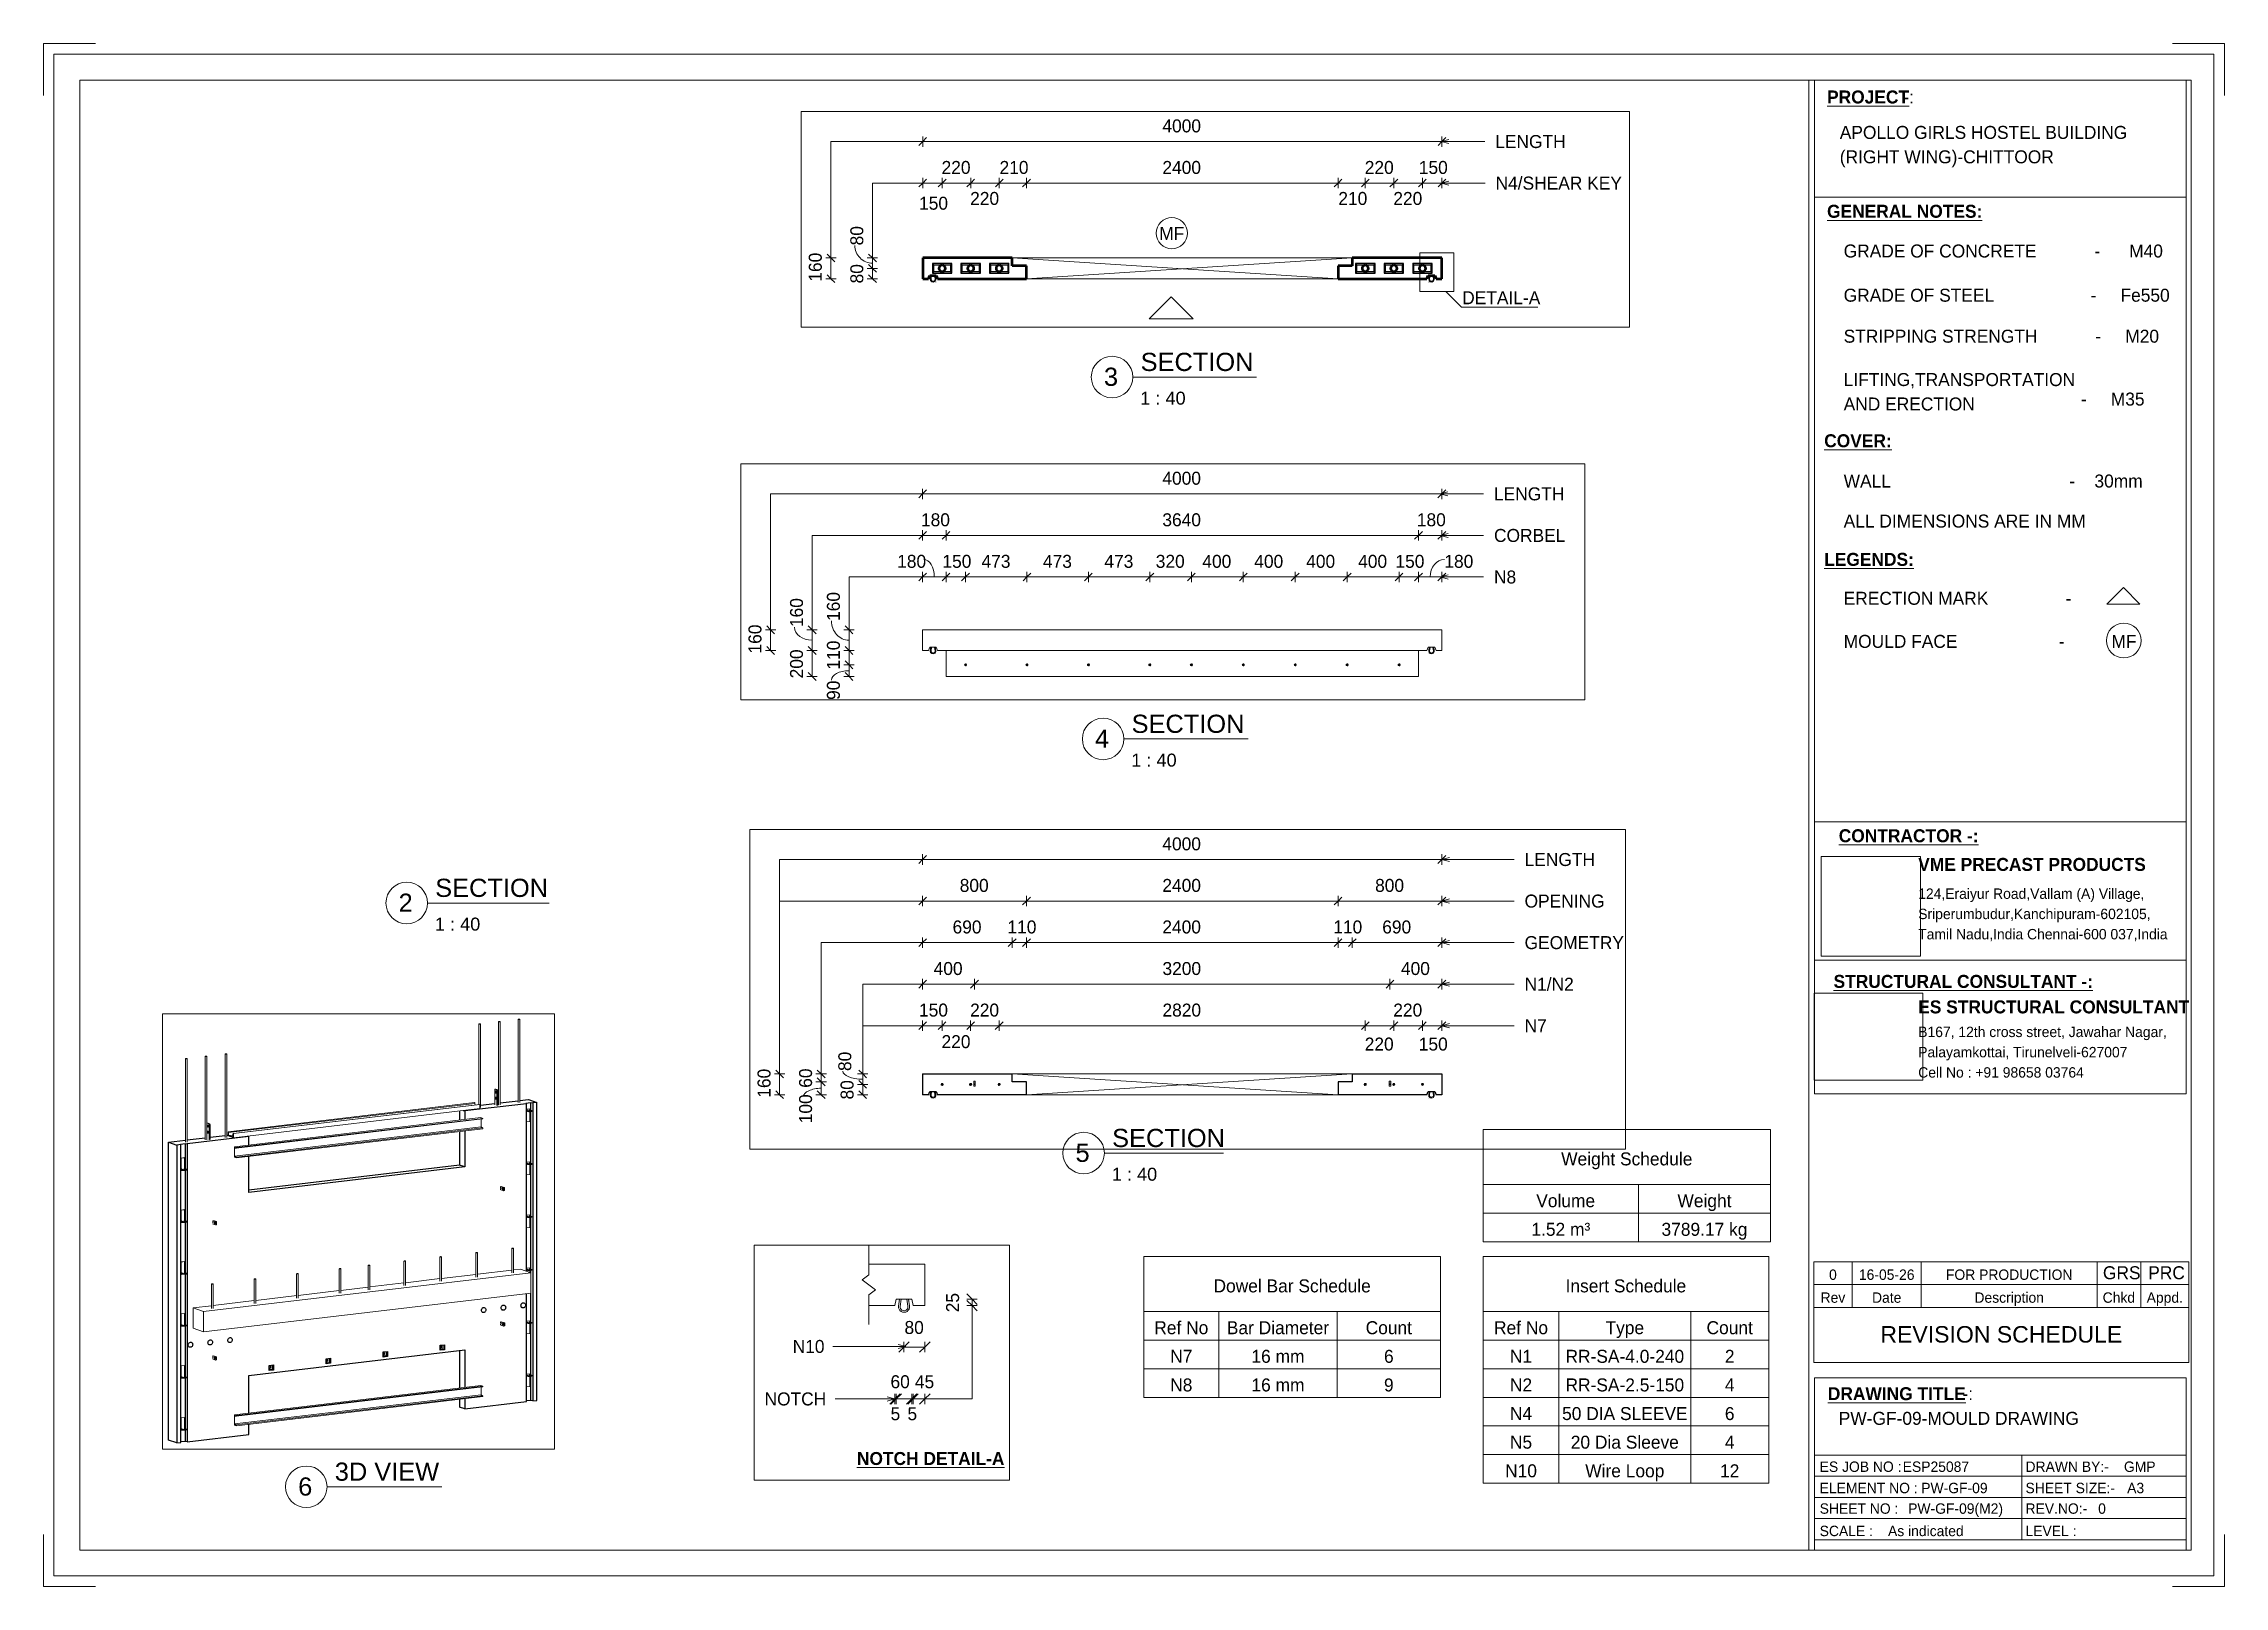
# Paper-space layout 'Layout1' of a CAD drawing. Header units: millimetres. Extents: x 0 to 582, y 0 to 622.
# Drawn here: x 161.8 to 581.8, y 325.4 to 622.4 of the extents above; entities outside this region: 1.
# The model-space entities are those that its viewports show. They can reach past a viewport. Long polylines and large blocks are cut down to what shows.
import ezdxf

# ---------------------------------------------------------------- set-up
doc = ezdxf.new("R2010")
doc.units = ezdxf.units.MM
doc.linetypes.add('Dash', pattern=[6.36, 3.18, -3.18])
doc.linetypes.add('Overhead', pattern=[3.97, 2.38, -1.59])
for name, color, linetype, lineweight in [('A-ANNO-DIMS', 211, 'Continuous', 9), ('A-ANNO-DIMS-20', 211, 'Continuous', 9), ('A-ANNO-DIMS-40', 211, 'Continuous', 9), ('A-DETL-MBND', 5, 'Continuous', 18), ('A-DETL-THIN', 151, 'Continuous', 18), ('A-FLOR-OVHD', 1, 'Overhead', 18), ('A-GENM', 13, 'Continuous', 18), ('A-WALL', 113, 'Continuous', 25), ('A-WALL-HDLN', 110, 'Dash', 25), ('G-ANNO-SCHD', 231, 'Continuous', 9), ('G-ANNO-TEXT', 231, 'Continuous', 9), ('G-ANNO-TTLB', 6, 'Continuous', 9), ('G-ANNO-TTLB-MEDM', 33, 'Continuous', 9), ('G-ANNO-TTLB-THIN', 151, 'Continuous', 9), ('S-BEAM', 12, 'Continuous', 18), ('S-RBAR', 171, 'Continuous', 18)]:
    doc.layers.add(name, color=color, linetype=linetype, lineweight=lineweight)
doc.layers.add('G-ANNO-NPLT', color=191, linetype='Continuous')
doc.styles.add('Arial', font='arial.ttf', dxfattribs={"height": 2.5})
doc.styles.add('Arial_1', font='arial.ttf', dxfattribs={"height": 3.5})
doc.styles.add('Arial_2', font='arial.ttf', dxfattribs={"height": 3.175})
doc.styles.add('Nirmala UI', font='Nirmala.ttf', dxfattribs={"height": 2.5})
doc.styles.add('Nirmala UI Semilight', font='NirmalaS.ttf', dxfattribs={"height": 100})
doc.styles.add('Nirmala UI Semilight_1', font='NirmalaS.ttf', dxfattribs={"height": 50})
doc.styles.add('Nirmala UI Semilight_2', font='NirmalaS.ttf', dxfattribs={"height": 2.5})
doc.styles.add('Nirmala UI Semilight_3', font='NirmalaS.ttf', dxfattribs={"height": 2})
doc.styles.add('Nirmala UI Semilight_B', font='', dxfattribs={"height": 50})
doc.styles.add('Nirmala UI Semilight_B_1', font='', dxfattribs={"height": 2.5})
doc.styles.get('Nirmala UI Semilight_B').set_extended_font_data('Nirmala UI Semilight', bold=True)
doc.styles.get('Nirmala UI Semilight_B_1').set_extended_font_data('Nirmala UI Semilight', bold=True)
doc.dimstyles.new('Arrow_Filled_-_2_5mm_Arial_4', dxfattribs={"dimscale": 304.8, "dimtxt": 52.368197, "dimasz": 0.131234, "dimexe": 0.065617, "dimexo": 0.0625, "dimgap": 0.114829, "dimtad": 1, "dimdec": 0, "dimzin": 0, "dimdsep": 46, "dimtxsty": 'Nirmala UI Semilight_1', "dimblk1": 'OBLIQUE', "dimblk2": 'OBLIQUE', "dimsah": 1, "dimcen": 0.09, "dimazin": 0, "dimtfac": 1, "dimtdec": 4, "dimtix": 1, "dimtmove": 2, "dimatfit": 3, "dimfxl": 0.065617, "dimfxlon": 1, "dimtvp": 1, "dimtolj": 1, "dimtzin": 0, "dimarcsym": 2})
doc.dimstyles.new('Arrow_Filled_-_2_5mm_Arial_4_1', dxfattribs={"dimscale": 304.8, "dimtxt": 52.368197, "dimasz": 0.131234, "dimexe": 0.065617, "dimexo": 0.0625, "dimgap": 0.114829, "dimtad": 1, "dimdec": 0, "dimzin": 0, "dimdsep": 46, "dimtxsty": 'Nirmala UI Semilight_1', "dimblk1": 'OBLIQUE', "dimblk2": 'OBLIQUE', "dimsah": 1, "dimcen": 0.09, "dimazin": 0, "dimtfac": 1, "dimtdec": 4, "dimtix": 1, "dimtmove": 0, "dimatfit": 3, "dimfxl": 0.065617, "dimfxlon": 1, "dimtvp": 1, "dimtolj": 1, "dimtzin": 0, "dimarcsym": 2})
doc.dimstyles.new('Diagonal_-_2_5mm_NI_UI', dxfattribs={"dimscale": 304.8, "dimtxt": 104.736395, "dimasz": 0.19685, "dimexe": 0.131234, "dimexo": 0.0625, "dimgap": 0.131234, "dimtad": 1, "dimdec": 0, "dimzin": 0, "dimdsep": 46, "dimtxsty": 'Nirmala UI Semilight', "dimblk1": 'OBLIQUE', "dimblk2": 'OBLIQUE', "dimsah": 1, "dimcen": 0.09, "dimazin": 0, "dimtfac": 1, "dimtdec": 4, "dimtix": 1, "dimtmove": 0, "dimatfit": 3, "dimfxl": 0.131234, "dimfxlon": 1, "dimtvp": 1, "dimtolj": 1, "dimtzin": 0, "dimarcsym": 2})
doc.dimstyles.new('Diagonal_-_2_5mm_NI_UI_1', dxfattribs={"dimscale": 304.8, "dimtxt": 104.736395, "dimasz": 0.19685, "dimexe": 0.131234, "dimexo": 0.0625, "dimgap": 0.131234, "dimtad": 1, "dimdec": 0, "dimzin": 0, "dimdsep": 46, "dimtxsty": 'Nirmala UI Semilight', "dimblk1": 'OBLIQUE', "dimblk2": 'OBLIQUE', "dimsah": 1, "dimcen": 0.09, "dimazin": 0, "dimtfac": 1, "dimtdec": 4, "dimtix": 1, "dimtmove": 1, "dimatfit": 3, "dimfxl": 0.131234, "dimfxlon": 1, "dimtvp": 1, "dimtolj": 1, "dimtzin": 0, "dimarcsym": 2})
doc.dimstyles.new('Diagonal_-_2_5mm_NI_UI_2', dxfattribs={"dimscale": 304.8, "dimtxt": 104.736395, "dimasz": 0.19685, "dimexe": 0.131234, "dimexo": 0.0625, "dimgap": 0.131234, "dimtad": 1, "dimdec": 0, "dimzin": 0, "dimdsep": 46, "dimtxsty": 'Nirmala UI Semilight', "dimblk1": 'OBLIQUE', "dimblk2": 'OBLIQUE', "dimsah": 1, "dimcen": 0.09, "dimazin": 0, "dimtfac": 1, "dimtdec": 4, "dimtix": 1, "dimtmove": 2, "dimatfit": 3, "dimfxl": 0.131234, "dimfxlon": 1, "dimtvp": 1, "dimtolj": 1, "dimtzin": 0, "dimarcsym": 2})
picture_1 = doc.add_image_def('image1.jpg', size_in_pixel=(200, 200))
picture_2 = doc.add_image_def('image2.jpg', size_in_pixel=(1600, 1280))

psp = doc.layouts.get("Layout1")

# ---------------------------------------------------------------- texts
at = {"layer": 'G-ANNO-SCHD', "attachment_point": 2}
for s, insert, char_height, width, line_spacing_factor, style in [('Weight Schedule', (466.7, 408.96), 2.5, 31.8913, 1.142579, 'Nirmala UI'), ('  Volume', (454, 400.91), 2.5, 16.8411, 1.142579, 'Nirmala UI'), ('Weight', (481.66, 400.91), 2.5, 13.6363, 1.142579, 'Nirmala UI'), ('1.52 m³', (454, 395.4), 2.5, 14.2018, 1.142579, 'Nirmala UI'), ('3789.17 kg', (481.66, 395.4), 2.5, 20.4858, 1.142579, 'Nirmala UI'), ('0', (506.4, 386.42), 2, 1.8098, 1.142579, 'Nirmala UI Semilight_3'), ('16-05-26', (516.76, 386.42), 2, 13.0458, 1.142579, 'Nirmala UI Semilight_3'), ('FOR PRODUCTION', (540.35, 386.42), 2, 28.002, 1.142579, 'Nirmala UI Semilight_3'), ('Dowel Bar Schedule', (402.25, 384.51), 2.5, 37.3584, 1.142579, 'Nirmala UI'), ('Insert Schedule', (466.53, 384.51), 2.5, 28.7807, 1.142579, 'Nirmala UI'), ('Rev', (506.4, 382.01), 2, 5.3038, 1.142579, 'Nirmala UI Semilight_3'), ('Date', (516.76, 382.01), 2, 6.9125, 1.142579, 'Nirmala UI Semilight_3'), ('Description', (540.35, 382.01), 2, 16.6152, 1.142579, 'Nirmala UI Semilight_3'), ('Chkd', (561.47, 382.01), 2, 7.5661, 1.142579, 'Nirmala UI Semilight_3'), ('Appd.', (570.32, 382.01), 2, 8.8229, 1.142579, 'Nirmala UI Semilight_3'), ('Ref No', (380.9, 376.46), 2.5, 13.0079, 1.142579, 'Nirmala UI'), ('Bar Diameter', (399.52, 376.46), 2.5, 24.5076, 1.142579, 'Nirmala UI'), ('Count', (420.87, 376.46), 2.5, 11.4369, 1.142579, 'Nirmala UI'), ('Ref No', (446.33, 376.46), 2.5, 13.0079, 1.142579, 'Nirmala UI'), ('Type', (466.32, 376.46), 2.5, 9.049, 1.142579, 'Nirmala UI'), ('Count', (486.52, 376.46), 2.5, 11.4369, 1.142579, 'Nirmala UI'), ('REVISION SCHEDULE', (538.83, 375.52), 3.175, 55.5831, 0.941778, 'Arial_2'), ('N7', (380.9, 370.95), 2.5, 5.4985, 1.142579, 'Nirmala UI'), ('16 mm', (399.52, 370.95), 2.5, 13.1021, 1.142579, 'Nirmala UI'), ('6', (420.87, 370.95), 2.5, 2.2937, 1.142579, 'Nirmala UI'), ('N1', (446.33, 370.95), 2.5, 5.4985, 1.142579, 'Nirmala UI'), ('RR-SA-4.0-240', (466.32, 370.95), 2.5, 27.5867, 1.142579, 'Nirmala UI'), ('2', (486.52, 370.95), 2.5, 2.2937, 1.142579, 'Nirmala UI'), ('N8', (380.9, 365.44), 2.5, 5.4985, 1.142579, 'Nirmala UI'), ('16 mm', (399.52, 365.44), 2.5, 13.1021, 1.142579, 'Nirmala UI'), ('9', (420.87, 365.44), 2.5, 2.2937, 1.142579, 'Nirmala UI'), ('N2', (446.33, 365.44), 2.5, 5.4985, 1.142579, 'Nirmala UI'), ('RR-SA-2.5-150', (466.32, 365.44), 2.5, 27.5867, 1.142579, 'Nirmala UI'), ('4', (486.52, 365.44), 2.5, 2.2937, 1.142579, 'Nirmala UI'), ('N4', (446.33, 359.93), 2.5, 5.4985, 1.142579, 'Nirmala UI'), ('50 DIA SLEEVE', (466.32, 359.93), 2.5, 27.2097, 1.142579, 'Nirmala UI'), ('6', (486.52, 359.93), 2.5, 2.2937, 1.142579, 'Nirmala UI'), ('N5', (446.33, 354.42), 2.5, 5.4985, 1.142579, 'Nirmala UI'), ('20 Dia Sleeve', (466.32, 354.42), 2.5, 25.136, 1.142579, 'Nirmala UI'), ('4', (486.52, 354.42), 2.5, 2.2937, 1.142579, 'Nirmala UI'), ('N10', (446.33, 348.91), 2.5, 7.7922, 1.142579, 'Nirmala UI'), ('Wire Loop', (466.32, 348.91), 2.5, 19.449, 1.142579, 'Nirmala UI'), ('12', (486.52, 348.91), 2.5, 4.5873, 1.142579, 'Nirmala UI')]:
    psp.add_mtext(s, dxfattribs=dict(at, insert=insert, char_height=char_height, width=width, line_spacing_factor=line_spacing_factor, style=style))
at = {"layer": 'G-ANNO-TEXT', "color": 7, "char_height": 2.5, "attachment_point": 1}
for s, insert, width, style in [('GRADE OF CONCRETE            -      M40', (508.47, 583.74), 72.9536, 'Nirmala UI Semilight_2'), ('GRADE OF STEEL                    -     Fe550', (508.47, 575.23), 74.0759, 'Nirmala UI Semilight_2'), ('STRIPPING STRENGTH            -     M20', (508.47, 567.34), 71.1899, 'Nirmala UI Semilight_2'), ('LIFTING,TRANSPORTATION', (508.47, 558.99), 50.346, 'Nirmala UI Semilight_2'), (' -     M35', (553.23, 555.24), 17.0759, 'Nirmala UI Semilight_2'), ('AND ERECTION     ', (508.47, 554.29), 34.9536, 'Nirmala UI Semilight_2'), ('\\LCOVER:', (504.72, 547.21), 14.1097, 'Nirmala UI Semilight_B_1'), ('WALL                                     -    30mm', (508.47, 539.46), 73.2742, 'Nirmala UI Semilight_2'), ('ALL DIMENSIONS ARE IN MM', (508.47, 531.75), 55.0759, 'Nirmala UI Semilight_2'), ('\\LLEGENDS:', (504.72, 524.38), 18.519, 'Nirmala UI Semilight_B_1'), ('ERECTION MARK                -', (508.47, 516.88), 52.3502, 'Nirmala UI Semilight_2'), ('MOULD FACE                     -', (508.47, 508.59), 52.27, 'Nirmala UI Semilight_2'), ('MF', (560.04, 508.59), 5.9325, 'Nirmala UI'), ('GRS', (558.4, 387.04), 7.5359, 'Nirmala UI Semilight_2'), ('PRC', (567.12, 387.04), 7.4557, 'Nirmala UI Semilight_2')]:
    psp.add_mtext(s, dxfattribs=dict(at, insert=insert, width=width, style=style))
at = {"layer": 'G-ANNO-TTLB', "attachment_point": 1}
for s, insert, char_height, width, style in [('APOLLO GIRLS HOSTEL BUILDING', (507.72, 606.57), 2.5, 62.5316, 'Nirmala UI Semilight_2'), ('(RIGHT WING)-CHITTOOR', (507.72, 601.87), 2.5, 47.6202, 'Nirmala UI Semilight_2'), ('SECTION', (373.07, 562.89), 3.5, 26.616, 'Arial_1'), ('3', (366.01, 560.03), 3.5, 3.3671, 'Arial_1'), ('1 : 40', (373, 555.41), 2.5, 10.5823, 'Arial'), ('SECTION', (371.33, 493.22), 3.5, 26.616, 'Arial_1'), ('4', (364.28, 490.36), 3.5, 3.3671, 'Arial_1'), ('1 : 40', (371.27, 485.73), 2.5, 10.5823, 'Arial'), ('2', (230.16, 458.78), 3.5, 3.3671, 'Arial_1'), ('SECTION', (237.21, 461.64), 3.5, 26.616, 'Arial_1'), ('1 : 40', (237.15, 454.16), 2.5, 10.5823, 'Arial'), ('SECTION', (367.58, 413.49), 3.5, 26.616, 'Arial_1'), ('5', (360.53, 410.63), 3.5, 3.3671, 'Arial_1'), ('1 : 40', (367.52, 406.01), 2.5, 10.5823, 'Arial'), ('PW-GF-09-MOULD DRAWING', (507.52, 359.01), 2.5, 55.3966, 'Nirmala UI Semilight_2'), ('3D VIEW', (217.87, 349.25), 3.5, 25.0928, 'Arial_1'), ('ESP25087', (519.84, 349.45), 2, 14.5907, 'Nirmala UI Semilight_3'), ('GMP', (562.45, 349.45), 2, 7.2152, 'Nirmala UI Semilight_3'), ('6', (210.82, 346.39), 3.5, 3.3671, 'Arial_1'), ('PW-GF-09', (523.41, 345.35), 2, 15.4726, 'Nirmala UI Semilight_3'), ('PW-GF-09(M2)', (520.89, 341.39), 2, 22.3671, 'Nirmala UI Semilight_3'), ('0', (557.48, 341.39), 2, 1.8439, 'Nirmala UI Semilight_3'), ('As indicated', (517.01, 337.08), 2, 18.1983, 'Nirmala UI Semilight_3')]:
    psp.add_mtext(s, dxfattribs=dict(at, insert=insert, char_height=char_height, width=width, style=style))

msp = doc.modelspace()

# ---------------------------------------------------------------- texts
at = {"layer": 'G-ANNO-TEXT', "color": 7, "attachment_point": 1}
for s, insert, char_height, width, style in [('LENGTH', (104875.9, 79934.62), 100, 612.4892, 'Nirmala UI Semilight'), ('OPENING', (104875.9, 79614.62), 100, 715.1053, 'Nirmala UI Semilight'), ('LENGTH', (97531.55, 79329.75), 100, 612.4892, 'Nirmala UI Semilight'), ('GEOMETRY', (104875.9, 79294.62), 100, 843.3752, 'Nirmala UI Semilight'), ('LENGTH', (90042.71, 79179.42), 100, 612.4892, 'Nirmala UI Semilight'), ('CORBEL', (97531.55, 79009.55), 100, 596.4555, 'Nirmala UI Semilight'), ('N1/N2', (104875.9, 78974.62), 100, 468.1855, 'Nirmala UI Semilight'), ('N4/SHEAR KEY', (90045.21, 78859.42), 100, 1103.122, 'Nirmala UI Semilight'), ('N8', (97531.55, 78689.55), 100, 214.8522, 'Nirmala UI Semilight'), ('N7', (104875.9, 78654.62), 100, 211.6455, 'Nirmala UI Semilight'), ('MF', (87454.71, 78471.82), 100, 227.6792, 'Nirmala UI Semilight'), ('DETAIL-A', (89788.24, 77976.68), 100, 695.8647, 'Nirmala UI Semilight'), ('N10', (105901.42, 2091.69), 50, 139.4936, 'Nirmala UI Semilight_1'), ('NOTCH', (105793.02, 1889.53), 50, 282.194, 'Nirmala UI Semilight_1'), ('\\LNOTCH DETAIL-A', (106148.88, 1660.22), 50, 662.1939, 'Nirmala UI Semilight_B')]:
    msp.add_mtext(s, dxfattribs=dict(at, insert=insert, char_height=char_height, width=width, style=style))

# ---------------------------------------------------------------- blocks, each defined once
blk = doc.blocks.new('ES-A3-VME SHEET - ES-A3 SHEET-601691-PW-GF-09-MOULD DRAWING')
at = {"layer": 'G-ANNO-TTLB'}
for p, q in [((161.79, 622.41), (171.79, 622.41)), ((161.79, 622.41), (161.79, 612.41)), ((581.79, 622.41), (571.79, 622.41)), ((581.79, 622.41), (581.79, 612.41)), ((502.83, 488.6), (502.83, 615.41)), ((574.43, 615.41), (574.43, 488.6)), ((502.83, 592.83), (574.43, 592.83)), ((502.83, 420.26), (502.83, 488.6)), ((574.43, 420.26), (574.43, 488.6)), ((502.83, 472.62), (574.43, 472.62)), ((161.79, 325.41), (161.79, 335.41)), ((581.79, 325.41), (581.79, 335.41)), ((161.79, 325.41), (171.79, 325.41)), ((581.79, 325.41), (571.79, 325.41))]:
    blk.add_line(p, q, dxfattribs=at)
at = {"layer": 'G-ANNO-TTLB-MEDM'}
for p, q in [((168.79, 615.41), (168.79, 332.41)), ((168.79, 615.41), (575.42, 615.41)), ((501.74, 615.41), (501.74, 332.41)), ((575.42, 615.41), (575.42, 332.41)), ((502.83, 445.95), (574.43, 445.95)), ((502.83, 420.26), (574.43, 420.26)), ((502.83, 365.59), (574.43, 365.59)), ((502.83, 365.59), (502.83, 332.41)), ((574.43, 332.41), (574.43, 365.59)), ((168.79, 332.41), (575.42, 332.41))]:
    blk.add_line(p, q, dxfattribs=at)
at = {"layer": 'G-ANNO-TTLB-THIN'}
for p, q in [((163.79, 620.41), (163.79, 327.41)), ((579.79, 620.41), (163.79, 620.41)), ((579.79, 327.41), (579.79, 620.41)), ((502.83, 350.7), (574.43, 350.7)), ((542.79, 334.4), (542.79, 350.7)), ((502.83, 346.63), (574.43, 346.63)), ((502.83, 342.55), (574.43, 342.55)), ((502.83, 338.48), (574.43, 338.48)), ((502.83, 334.4), (574.43, 334.4)), ((163.79, 327.41), (579.79, 327.41))]:
    blk.add_line(p, q, dxfattribs=at)
at = {"layer": 'G-ANNO-TTLB', "attachment_point": 1}
for s, insert, char_height, width, style in [('\\LPROJECT', (505.27, 613.39), 2.5, 16.6751, 'Nirmala UI Semilight_B_1'), (' -:', (519.02, 613.39), 2.5, 3.8481, 'Nirmala UI Semilight_2'), ('\\LGENERAL NOTES:', (505.27, 591.39), 2.5, 32.7088, 'Nirmala UI Semilight_B_1'), ('\\LCONTRACTOR -:', (507.52, 471.17), 2.5, 30.9451, 'Nirmala UI Semilight_B_1'), ('VME PRECAST PRODUCTS', (522.83, 465.65), 2.5, 48.9029, 'Nirmala UI Semilight_B_1'), ('124,Eraiyur Road,Vallam (A) Village,', (522.83, 459.77), 2, 52.5105, 'Nirmala UI Semilight_3'), ('Sriperumbudur,Kanchipuram-602105,', (522.83, 455.87), 2, 55.5569, 'Nirmala UI Semilight_3'), ('Tamil Nadu,India Chennai-600 037,India', (522.83, 451.97), 2, 59.8861, 'Nirmala UI Semilight_3'), ('\\LSTRUCTURAL CONSULTANT -:', (506.53, 443.13), 2.5, 56.4388, 'Nirmala UI Semilight_B_1'), ('ES STRUCTURAL CONSULTANT', (522.83, 438.22), 2.5, 58.1223, 'Nirmala UI Semilight_B_1'), ('B167, 12th cross street, Jawahar Nagar,', (522.83, 433.16), 2, 57, 'Nirmala UI Semilight_3'), ('Palayamkottai, Tirunelveli-627007', (522.83, 429.26), 2, 50.0253, 'Nirmala UI Semilight_3'), ('Cell No : +91 98658 03764', (522.83, 425.36), 2, 39.443, 'Nirmala UI Semilight_3'), ('\\LDRAWING TITLE', (505.42, 363.76), 2.5, 30.2236, 'Nirmala UI Semilight_B_1'), ('\\fNirmala UI Semilight|b1|i0|c0|p34|; ', (530.35, 363.76), 2.5, 1.2025, 'Nirmala UI Semilight_B_1'), ('-:', (531.35, 363.76), 2.5, 2.6456, 'Nirmala UI Semilight_2'), ('ES JOB NO :', (503.85, 349.45), 2, 18.038, 'Nirmala UI Semilight_3'), ('DRAWN BY:-', (543.49, 349.45), 2, 19.0802, 'Nirmala UI Semilight_3'), ('ELEMENT NO :', (503.85, 345.35), 2, 21.8861, 'Nirmala UI Semilight_3'), ('SHEET SIZE:-', (543.49, 345.35), 2, 18.9198, 'Nirmala UI Semilight_3'), ('A3', (563.07, 345.35), 2, 4.0084, 'Nirmala UI Semilight_3'), ('SHEET NO :', (503.85, 341.39), 2, 17.2363, 'Nirmala UI Semilight_3'), ('REV.NO:-', (543.49, 341.39), 2, 13.789, 'Nirmala UI Semilight_3'), ('SCALE :', (503.85, 337.08), 2, 11.1435, 'Nirmala UI Semilight_3'), ('LEVEL :', (543.49, 337.08), 2, 10.5021, 'Nirmala UI Semilight_3')]:
    blk.add_mtext(s, dxfattribs=dict(at, insert=insert, char_height=char_height, width=width, style=style))
at = {"layer": 'G-ANNO-TTLB'}
image = blk.add_image(picture_1, insert=(504.11, 446.76), size_in_units=(19.15, 19.15), dxfattribs=at)
image.dxf.flags = 7
image = blk.add_image(picture_2, insert=(502.76, 422.87), size_in_units=(20.94, 16.75), dxfattribs=at)
image.dxf.flags = 7
blk = doc.blocks.new('Viewport - M_View Title_rfa A3-601133-PW-GF-09-MOULD DRAWING')
at = {"layer": 'G-ANNO-TTLB'}
for start, end in [(360, 180), (180, 0)]:
    blk.add_arc((-4.125, 0), 4, start, end, dxfattribs=at)
blk = doc.blocks.new('loopbox down bent - Wire Loop-600440-3D Ortho')
at = {"layer": 'A-GENM'}
for p, q in [((-65354.16, 14698.26), (-65319.17, 14702.41)), ((-65320.87, 14701.25), (-65352.03, 14697.56)), ((-65319.17, 14702.41), (-65320.9, 14702.2)), ((-65320.9, 14702.2), (-65320.5, 14702.06)), ((-65320.9, 14702.2), (-65320.9, 14594.98)), ((-65320.5, 14702.06), (-65319.12, 14702.22)), ((-65320.5, 14702.06), (-65320.5, 14594.87)), ((-65318.52, 14594.2), (-65318.52, 14702.44)), ((-65352.43, 14698.47), (-65354.16, 14698.26)), ((-65353.42, 14698.16), (-65352.03, 14698.33)), ((-65352.03, 14698.33), (-65352.43, 14698.47)), ((-65352.03, 14698.33), (-65352.03, 14575.99)), ((-65323.31, 14595.61), (-65325.4, 14596.15)), ((-65306.79, 14591.32), (-65323.31, 14595.61)), ((-65347.78, 14592.44), (-65349.84, 14593.43)), ((-65337.88, 14587.32), (-65347.73, 14592.41)), ((-65327.1, 14590.31), (-65324.84, 14589.72)), ((-65324.84, 14589.72), (-65310.72, 14586.05)), ((-65320.9, 14588.83), (-65320.9, 14585.2)), ((-65320.5, 14588.73), (-65320.5, 14585.2)), ((-65318.52, 14585.28), (-65318.52, 14588.25)), ((-65352.35, 14587.89), (-65350.44, 14586.96)), ((-65349.84, 14586.76), (-65350.51, 14587)), ((-65350.5, 14586.99), (-65340.67, 14581.91)), ((-65293.76, 14584.24), (-65294.16, 14584.38)), ((-65352.03, 14576.96), (-65330.06, 14579.56)), ((-65325.7, 14579.29), (-65352.03, 14576.18)), ((-65352.03, 14575.99), (-65353.42, 14575.82))]:
    blk.add_line(p, q, dxfattribs=at)
for points in [[(-65319.12, 14702.22, 0), (-65318.87, 14702.26, 0), (-65318.68, 14702.31, 0), (-65318.56, 14702.37, 0), (-65318.52, 14702.44, 0)], [(-65354.62, 14698.16, 0), (-65354.33, 14698.14, 0), (-65354.02, 14698.13, 0), (-65353.71, 14698.14, 0), (-65353.42, 14698.16, 0)], [(-65350.51, 14592.16, 0), (-65349.84, 14592.51, 0), (-65349.11, 14592.68, 0), (-65348.39, 14592.64, 0), (-65347.71, 14592.4, 0), (-65347.46, 14592.25, 0)], [(-65300.52, 14586.02, 0), (-65302.73, 14589.69, 0), (-65306.79, 14591.32, 0)], [(-65300.52, 14586.02, 0), (-65302.73, 14582.35, 0), (-65307.9, 14580.45, 0), (-65317.49, 14579.29, 0), (-65329.6, 14579.49, 0), (-65337.62, 14580.79, 0), (-65340.67, 14581.91, 0)], [(-65306.04, 14587.45, 0), (-65308.14, 14586.65, 0), (-65315.18, 14585.54, 0), (-65326.4, 14585.37, 0), (-65334.41, 14586.28, 0), (-65337.74, 14587.25, 0), (-65337.88, 14587.32, 0)], [(-65353.42, 14575.82, 0), (-65353.71, 14575.8, 0), (-65354.02, 14575.79, 0), (-65354.33, 14575.8, 0), (-65354.62, 14575.82, 0)]]:
    blk.add_polyline3d(points, dxfattribs=at)
blk = doc.blocks.new('loopbox down bent - Wire Loop-V1-3D Ortho')
at = {"layer": 'A-GENM'}
for p, q in [((-65354.16, 15198.38), (-65319.17, 15202.53)), ((-65352.43, 15198.59), (-65354.16, 15198.38)), ((-65353.42, 15198.28), (-65352.03, 15198.45)), ((-65352.03, 15198.45), (-65352.43, 15198.59)), ((-65320.87, 15201.38), (-65352.03, 15197.69)), ((-65352.03, 15198.45), (-65352.03, 15076.11)), ((-65319.17, 15202.53), (-65320.9, 15202.32)), ((-65320.9, 15202.32), (-65320.5, 15202.18)), ((-65320.9, 15202.32), (-65320.9, 15095.1)), ((-65320.5, 15202.18), (-65319.12, 15202.34)), ((-65320.5, 15202.18), (-65320.5, 15095.57)), ((-65318.52, 15094.32), (-65318.52, 15202.56)), ((-65347.78, 15092.56), (-65349.84, 15093.55)), ((-65337.88, 15087.44), (-65347.73, 15092.53)), ((-65323.31, 15095.73), (-65325.4, 15096.27)), ((-65306.79, 15091.44), (-65323.31, 15095.73)), ((-65352.35, 15088.01), (-65350.44, 15087.08)), ((-65349.84, 15086.88), (-65350.51, 15087.12)), ((-65350.5, 15087.11), (-65340.67, 15082.03)), ((-65327.1, 15090.43), (-65324.84, 15089.84)), ((-65324.84, 15089.84), (-65310.72, 15086.17)), ((-65320.9, 15088.95), (-65320.9, 15085.32)), ((-65320.5, 15088.85), (-65320.5, 15085.32)), ((-65318.52, 15085.4), (-65318.52, 15088.37)), ((-65293.76, 15084.36), (-65294.16, 15084.5)), ((-65352.03, 15076.11), (-65353.42, 15075.94)), ((-65352.03, 15077.08), (-65330.06, 15079.68)), ((-65325.7, 15079.42), (-65352.03, 15076.3))]:
    blk.add_line(p, q, dxfattribs=at)
for points in [[(-65319.12, 15202.34, 0), (-65318.87, 15202.38, 0), (-65318.68, 15202.43, 0), (-65318.56, 15202.49, 0), (-65318.52, 15202.56, 0)], [(-65354.62, 15198.28, 0), (-65354.33, 15198.26, 0), (-65354.02, 15198.25, 0), (-65353.71, 15198.26, 0), (-65353.42, 15198.28, 0)], [(-65350.51, 15092.28, 0), (-65349.84, 15092.63, 0), (-65349.11, 15092.8, 0), (-65348.39, 15092.76, 0), (-65347.71, 15092.52, 0), (-65347.46, 15092.37, 0)], [(-65306.04, 15087.57, 0), (-65308.14, 15086.77, 0), (-65315.18, 15085.66, 0), (-65326.4, 15085.49, 0), (-65334.41, 15086.4, 0), (-65337.74, 15087.37, 0), (-65337.88, 15087.44, 0)], [(-65300.52, 15086.14, 0), (-65302.73, 15089.81, 0), (-65306.79, 15091.44, 0)], [(-65300.52, 15086.14, 0), (-65302.73, 15082.47, 0), (-65307.9, 15080.57, 0), (-65317.49, 15079.41, 0), (-65329.6, 15079.61, 0), (-65337.62, 15080.91, 0), (-65340.67, 15082.03, 0)], [(-65353.42, 15075.94, 0), (-65353.71, 15075.92, 0), (-65354.02, 15075.91, 0), (-65354.33, 15075.92, 0), (-65354.62, 15075.94, 0)]]:
    blk.add_polyline3d(points, dxfattribs=at)
blk = doc.blocks.new('RR spread anchor face based - RR-SA-2_5-150-614724-3D Ortho')
at = {"layer": 'A-GENM'}
for p, q in [((-65022.35, 16085.64), (-65051.33, 16095.95)), ((-65042.67, 16096.98), (-65013.69, 16086.66)), ((-65051.33, 16088.12), (-65049.83, 16087.59)), ((-65022.35, 16085.64), (-65013.69, 16086.66)), ((-65019.85, 16082.3), (-65022.35, 16085.64)), ((-65019.85, 16082.3), (-65011.19, 16083.33)), ((-65013.69, 16086.66), (-65011.19, 16083.33)), ((-65011.19, 16083.33), (-65011.19, 16058.86)), ((-65030.59, 16080.74), (-65027.59, 16079.68)), ((-65019.85, 16057.84), (-65019.85, 16082.3)), ((-65049.83, 16073.88), (-65051.33, 16074.42)), ((-65051.33, 16066.59), (-65022.35, 16056.28)), ((-65027.59, 16065.97), (-65030.59, 16067.04)), ((-65022.35, 16056.28), (-65019.85, 16057.84)), ((-65013.69, 16057.3), (-65022.35, 16056.28)), ((-65019.85, 16057.84), (-65011.19, 16058.86)), ((-65011.19, 16058.86), (-65013.69, 16057.3))]:
    blk.add_line(p, q, dxfattribs=at)
for points in [[(-65049.83, 16087.59, 0), (-65048.93, 16087.03, 0), (-65048.09, 16086.05, 0), (-65047.36, 16084.7, 0), (-65046.8, 16083.08, 0), (-65046.46, 16081.31, 0), (-65046.34, 16079.49, 0), (-65046.46, 16077.76, 0), (-65046.8, 16076.23, 0), (-65047.36, 16075.01, 0), (-65048.09, 16074.18, 0), (-65048.93, 16073.8, 0)], [(-65030.59, 16067.04, 0), (-65031.5, 16067.6, 0), (-65032.34, 16068.58, 0), (-65033.07, 16069.93, 0), (-65033.62, 16071.54, 0), (-65033.97, 16073.32, 0), (-65034.09, 16075.14, 0), (-65033.97, 16076.87, 0), (-65033.62, 16078.39, 0), (-65033.07, 16079.62, 0), (-65032.34, 16080.45, 0), (-65031.5, 16080.83, 0), (-65030.59, 16080.74, 0)], [(-65027.59, 16079.68, 0), (-65026.69, 16079.12, 0), (-65025.85, 16078.14, 0), (-65025.12, 16076.79, 0), (-65024.56, 16075.17, 0), (-65024.22, 16073.4, 0), (-65024.1, 16071.58, 0), (-65024.22, 16069.85, 0), (-65024.56, 16068.32, 0), (-65025.12, 16067.1, 0), (-65025.85, 16066.27, 0), (-65026.69, 16065.88, 0)], [(-65025.38, 16077.25, 0), (-65025.43, 16076.16, 0), (-65025.31, 16074.35, 0), (-65024.96, 16072.57, 0), (-65024.41, 16070.95, 0)]]:
    blk.add_polyline3d(points, dxfattribs=at)
blk = doc.blocks.new('RR spread anchor face based - RR-SA-2_5-150-V2-3D Ortho')
at = {"layer": 'A-GENM'}
for p, q in [((-62248.29, 15111.36), (-62279.63, 15122.51)), ((-62270.97, 15123.53), (-62239.63, 15112.39)), ((-62279.68, 15114.46), (-62278.78, 15114.37)), ((-62278.78, 15114.37), (-62275.78, 15113.31)), ((-62248.29, 15111.36), (-62239.63, 15112.39)), ((-62245.79, 15108.02), (-62248.29, 15111.36)), ((-62245.79, 15108.02), (-62237.13, 15109.05)), ((-62239.63, 15112.39), (-62237.13, 15109.05)), ((-62237.13, 15109.05), (-62237.13, 15084.58)), ((-62256.54, 15106.46), (-62253.54, 15105.4)), ((-62245.79, 15083.56), (-62245.79, 15108.02)), ((-62278.78, 15100.67), (-62279.68, 15101.23)), ((-62275.78, 15099.61), (-62278.78, 15100.67)), ((-62279.63, 15093.15), (-62248.29, 15082)), ((-62253.54, 15091.7), (-62256.54, 15092.76)), ((-62248.29, 15082), (-62245.79, 15083.56)), ((-62239.63, 15083.02), (-62248.29, 15082)), ((-62245.79, 15083.56), (-62237.13, 15084.58)), ((-62237.13, 15084.58), (-62239.63, 15083.02))]:
    blk.add_line(p, q, dxfattribs=at)
for points in [[(-62275.78, 15113.31, 0), (-62274.88, 15112.75, 0), (-62274.03, 15111.77, 0), (-62273.31, 15110.42, 0), (-62272.75, 15108.8, 0), (-62272.4, 15107.03, 0), (-62272.28, 15105.21, 0), (-62272.4, 15103.48, 0), (-62272.75, 15101.95, 0), (-62273.31, 15100.73, 0), (-62274.03, 15099.9, 0), (-62274.88, 15099.52, 0)], [(-62256.54, 15092.76, 0), (-62257.45, 15093.32, 0), (-62258.29, 15094.3, 0), (-62259.01, 15095.65, 0), (-62259.57, 15097.26, 0), (-62259.92, 15099.04, 0), (-62260.04, 15100.86, 0), (-62259.92, 15102.59, 0), (-62259.57, 15104.12, 0), (-62259.01, 15105.34, 0), (-62258.29, 15106.17, 0), (-62257.45, 15106.55, 0), (-62256.54, 15106.46, 0)], [(-62253.54, 15105.4, 0), (-62252.64, 15104.84, 0), (-62251.79, 15103.86, 0), (-62251.07, 15102.51, 0), (-62250.51, 15100.89, 0), (-62250.16, 15099.12, 0), (-62250.04, 15097.3, 0), (-62250.16, 15095.57, 0), (-62250.51, 15094.04, 0), (-62251.07, 15092.82, 0), (-62251.79, 15091.99, 0), (-62252.64, 15091.61, 0)], [(-62251.33, 15102.97, 0), (-62251.38, 15101.88, 0), (-62251.26, 15100.07, 0), (-62250.91, 15098.29, 0), (-62250.35, 15096.67, 0)]]:
    blk.add_polyline3d(points, dxfattribs=at)
blk = doc.blocks.new('M_Linear Stiffener-Channel - C100X8-5379209-3D Ortho')
at = {"layer": 'S-BEAM'}
for p, q in [((-64840.53, 16806.99), (-62467.25, 17088.05)), ((-62467.25, 17088.05), (-62447.16, 17080.9)), ((-64820.44, 16799.84), (-62447.16, 17080.9)), ((-64824.18, 16793.84), (-62450.91, 17074.89)), ((-64823.3, 16793.73), (-62450.03, 17074.79)), ((-62464.91, 17073.24), (-62464.91, 16999.06)), ((-64838.18, 16718.01), (-62464.91, 16999.06)), ((-62464.91, 16999.06), (-62450.91, 16989.75)), ((-64824.18, 16708.69), (-62450.91, 16989.75)), ((-64820.44, 16700.02), (-62447.16, 16981.07)), ((-64820.44, 16799.84), (-64840.53, 16806.99)), ((-64840.53, 16806.99), (-64840.53, 16707.16)), ((-64838.18, 16718.01), (-64838.18, 16794.47)), ((-64838.18, 16794.47), (-64824.18, 16793.84)), ((-64824.18, 16708.69), (-64838.18, 16718.01)), ((-64840.53, 16707.16), (-64820.44, 16700.02))]:
    blk.add_line(p, q, dxfattribs=at)
for points in [[(-62447.16, 17080.9, 0), (-62448.26, 17076.1, 0), (-62450.91, 17074.89, 0)], [(-62450.91, 16989.75, 0), (-62448.26, 16986.65, 0), (-62447.16, 16981.07, 0)], [(-64824.18, 16793.84, 0), (-64821.53, 16795.04, 0), (-64820.44, 16799.84, 0)], [(-64820.44, 16700.02, 0), (-64821.53, 16705.6, 0), (-64824.18, 16708.69, 0)]]:
    blk.add_polyline3d(points, dxfattribs=at)
blk = doc.blocks.new('Rebar Bar - Part 4256667133-431004-3D Ortho')
at = {"layer": 'S-RBAR'}
for p, q in [((-65311.64, 17655.86), (-65311.64, 16852.48)), ((-65295.64, 16852.48), (-65295.64, 17655.86))]:
    blk.add_line(p, q, dxfattribs=at)
for points in [[(-65296.71, 17656.68, 0), (-65297.98, 17657.02, 0), (-65299.63, 17657.28, 0), (-65301.56, 17657.44, 0), (-65303.63, 17657.5, 0), (-65305.7, 17657.44, 0), (-65307.63, 17657.28, 0), (-65309.29, 17657.02, 0), (-65310.56, 17656.68, 0), (-65311.36, 17656.28, 0), (-65311.64, 17655.86, 0)], [(-65311.64, 17655.86, 0), (-65311.36, 17655.43, 0), (-65310.56, 17655.04, 0)], [(-65310.56, 17655.04, 0), (-65309.29, 17654.7, 0), (-65307.64, 17654.44, 0), (-65305.71, 17654.27, 0), (-65303.64, 17654.22, 0), (-65301.57, 17654.27, 0), (-65299.64, 17654.44, 0), (-65297.98, 17654.7, 0), (-65296.71, 17655.04, 0), (-65295.91, 17655.43, 0), (-65295.64, 17655.86, 0)], [(-65295.64, 17655.86, 0), (-65295.91, 17656.28, 0), (-65296.71, 17656.68, 0)]]:
    blk.add_polyline3d(points, dxfattribs=at)
blk = doc.blocks.new('Rebar Bar - Part 3977270317-431004-3D Ortho')
at = {"layer": 'S-RBAR'}
for p, q in [((-65120.97, 17678.44), (-65120.97, 16875.06)), ((-65104.97, 16875.06), (-65104.97, 17678.44))]:
    blk.add_line(p, q, dxfattribs=at)
for points in [[(-65106.04, 17679.26, 0), (-65107.31, 17679.6, 0), (-65108.97, 17679.86, 0), (-65110.9, 17680.02, 0), (-65112.97, 17680.08, 0), (-65115.04, 17680.02, 0), (-65116.97, 17679.86, 0), (-65118.62, 17679.6, 0), (-65119.9, 17679.26, 0), (-65120.7, 17678.86, 0), (-65120.97, 17678.44, 0)], [(-65104.97, 17678.44, 0), (-65105.24, 17678.86, 0), (-65106.04, 17679.26, 0)], [(-65120.97, 17678.44, 0), (-65120.7, 17678.01, 0), (-65119.9, 17677.62, 0)], [(-65119.9, 17677.62, 0), (-65118.63, 17677.28, 0), (-65116.97, 17677.02, 0), (-65115.04, 17676.85, 0), (-65112.97, 17676.8, 0), (-65110.9, 17676.85, 0), (-65108.97, 17677.02, 0), (-65107.31, 17677.28, 0), (-65106.04, 17677.62, 0), (-65105.24, 17678.01, 0), (-65104.97, 17678.44, 0)]]:
    blk.add_polyline3d(points, dxfattribs=at)
blk = doc.blocks.new('loopbox down bent - Wire Loop-V3-3D Ortho')
at = {"layer": 'A-GENM'}
for p, q in [((-62028.12, 16658.09), (-61993.13, 16662.23)), ((-61994.46, 16661.29), (-62025.99, 16657.56)), ((-61993.13, 16662.23), (-61994.86, 16662.03)), ((-61994.86, 16662.03), (-61994.46, 16661.89)), ((-61994.86, 16650.69), (-61994.86, 16662.03)), ((-61994.46, 16661.89), (-61993.07, 16662.05)), ((-61994.46, 16650.58), (-61994.46, 16661.89)), ((-61992.47, 16649.94), (-61992.47, 16662.26)), ((-62026.39, 16658.3), (-62028.12, 16658.09)), ((-62027.37, 16657.99), (-62025.99, 16658.15)), ((-62025.99, 16658.15), (-62026.39, 16658.3)), ((-62025.99, 16535.81), (-62025.99, 16658.15)), ((-62021.67, 16648.14), (-62023.71, 16649.2)), ((-61997.23, 16651.34), (-61999.31, 16651.91)), ((-61980.74, 16647.06), (-61997.26, 16651.35)), ((-62026.34, 16643.71), (-62024.46, 16642.74)), ((-62011.83, 16643.06), (-62021.67, 16648.14)), ((-62001.06, 16646.08), (-61998.83, 16645.47)), ((-61998.81, 16645.47), (-61984.68, 16641.79)), ((-61994.86, 16640.94), (-61994.86, 16644.57)), ((-61994.46, 16640.94), (-61994.46, 16644.47)), ((-61992.47, 16641.02), (-61992.47, 16643.99)), ((-62024.46, 16642.74), (-62014.63, 16637.65)), ((-62002.71, 16635.84), (-62003.11, 16635.98)), ((-61994.86, 16539.69), (-61994.86, 16635.01)), ((-61994.46, 16539.55), (-61994.46, 16635.02)), ((-61992.47, 16539.93), (-61992.47, 16635.17)), ((-62025.99, 16536.95), (-61994.46, 16540.69)), ((-61994.46, 16539.74), (-62025.99, 16536)), ((-61994.46, 16539.55), (-61994.86, 16539.69)), ((-61993.07, 16539.71), (-61994.46, 16539.55)), ((-62025.99, 16535.81), (-62027.37, 16535.65))]:
    blk.add_line(p, q, dxfattribs=at)
for points in [[(-61993.07, 16662.05, 0), (-61992.82, 16662.09, 0), (-61992.63, 16662.14, 0), (-61992.51, 16662.2, 0), (-61992.47, 16662.26, 0)], [(-62028.57, 16657.99, 0), (-62028.28, 16657.96, 0), (-62027.97, 16657.96, 0), (-62027.66, 16657.96, 0), (-62027.37, 16657.99, 0)], [(-62000.46, 16648.03, 0), (-62000.38, 16648.81, 0), (-62000.14, 16649.57, 0), (-61999.75, 16650.24, 0), (-61999.25, 16650.8, 0), (-61998.66, 16651.18, 0), (-61998.03, 16651.38, 0), (-61997.4, 16651.38, 0)], [(-61998.66, 16645.43, 0), (-61999.25, 16645.64, 0), (-61999.75, 16646.04, 0), (-62000.14, 16646.59, 0), (-62000.38, 16647.27, 0), (-62000.46, 16648.03, 0)], [(-61974.48, 16641.76, 0), (-61976.68, 16645.43, 0), (-61980.74, 16647.06, 0)], [(-61974.48, 16641.76, 0), (-61976.68, 16638.09, 0), (-61981.86, 16636.19, 0), (-61991.45, 16635.03, 0), (-62003.55, 16635.23, 0), (-62011.58, 16636.53, 0), (-62014.63, 16637.65, 0)], [(-61980, 16643.19, 0), (-61982.09, 16642.39, 0), (-61989.14, 16641.28, 0), (-62000.36, 16641.11, 0), (-62008.36, 16642.02, 0), (-62011.7, 16642.99, 0), (-62011.83, 16643.06, 0)], [(-61992.47, 16539.93, 0), (-61992.51, 16539.86, 0), (-61992.63, 16539.8, 0), (-61992.82, 16539.75, 0), (-61993.07, 16539.71, 0)], [(-62027.37, 16535.65, 0), (-62027.66, 16535.63, 0), (-62027.97, 16535.62, 0), (-62028.28, 16535.63, 0), (-62028.57, 16535.65, 0)]]:
    blk.add_polyline3d(points, dxfattribs=at)
blk = doc.blocks.new('loopbox down bent - Wire Loop-V4-3D Ortho')
at = {"layer": 'A-GENM'}
for p, q in [((-62028.12, 15638.27), (-61993.13, 15642.42)), ((-61994.46, 15641.48), (-62025.99, 15637.74)), ((-61993.13, 15642.42), (-61994.86, 15642.21)), ((-61994.86, 15642.21), (-61994.46, 15642.07)), ((-61994.86, 15630.88), (-61994.86, 15642.21)), ((-61994.46, 15642.07), (-61993.07, 15642.23)), ((-61994.46, 15630.77), (-61994.46, 15642.07)), ((-61992.47, 15630.12), (-61992.47, 15642.45)), ((-62026.39, 15638.48), (-62028.12, 15638.27)), ((-62027.37, 15638.17), (-62025.99, 15638.34)), ((-62025.99, 15638.34), (-62026.39, 15638.48)), ((-62025.99, 15609.15), (-62025.99, 15638.34)), ((-61997.23, 15631.52), (-61999.31, 15632.09)), ((-61980.74, 15627.24), (-61997.26, 15631.53)), ((-62021.67, 15628.33), (-62023.2, 15629.12)), ((-62011.83, 15623.24), (-62021.67, 15628.33)), ((-62001.06, 15626.26), (-61998.83, 15625.65)), ((-61998.81, 15625.65), (-61984.68, 15621.98)), ((-61994.86, 15621.12), (-61994.86, 15624.76)), ((-61994.46, 15621.13), (-61994.46, 15624.66)), ((-61992.47, 15621.21), (-61992.47, 15624.17)), ((-62026.34, 15623.9), (-62024.46, 15622.92)), ((-62024.46, 15622.92), (-62014.63, 15617.84)), ((-62002.71, 15616.02), (-62003.11, 15616.16)), ((-61994.86, 15598.07), (-61994.86, 15615.2)), ((-61994.46, 15597.93), (-61994.46, 15615.2)), ((-61992.47, 15597.23), (-61992.47, 15615.35))]:
    blk.add_line(p, q, dxfattribs=at)
for points in [[(-61993.07, 15642.23, 0), (-61992.82, 15642.27, 0), (-61992.63, 15642.32, 0), (-61992.51, 15642.38, 0), (-61992.47, 15642.45, 0)], [(-62028.57, 15638.17, 0), (-62028.28, 15638.15, 0), (-62027.97, 15638.14, 0), (-62027.66, 15638.15, 0), (-62027.37, 15638.17, 0)], [(-62000.46, 15628.21, 0), (-62000.38, 15629, 0), (-62000.14, 15629.75, 0), (-61999.75, 15630.43, 0), (-61999.25, 15630.98, 0), (-61998.66, 15631.37, 0), (-61998.03, 15631.57, 0), (-61997.4, 15631.56, 0)], [(-61998.66, 15625.62, 0), (-61999.25, 15625.82, 0), (-61999.75, 15626.22, 0), (-62000.14, 15626.78, 0), (-62000.38, 15627.46, 0), (-62000.46, 15628.21, 0)], [(-61974.48, 15621.94, 0), (-61976.68, 15625.61, 0), (-61980.74, 15627.24, 0)], [(-61974.48, 15621.94, 0), (-61976.68, 15618.27, 0), (-61981.86, 15616.38, 0), (-61991.45, 15615.21, 0), (-62003.55, 15615.42, 0), (-62011.58, 15616.71, 0), (-62014.63, 15617.84, 0)], [(-61980, 15623.37, 0), (-61982.09, 15622.58, 0), (-61989.14, 15621.47, 0), (-62000.36, 15621.29, 0), (-62008.36, 15622.21, 0), (-62011.7, 15623.17, 0), (-62011.83, 15623.24, 0)]]:
    blk.add_polyline3d(points, dxfattribs=at)
blk = doc.blocks.new('M_Rectangular Corbel - M_Rectangular Corbel-5377587-3D Ortho')
at = {"layer": 'S-BEAM'}
for p, q in [((-62084.74, 15630.05), (-62151.35, 15622.16)), ((-62084.74, 15630.05), (-61984.79, 15594.49)), ((-62167.25, 15620.28), (-62498.16, 15581.09)), ((-65137.6, 15221.12), (-61984.79, 15594.49)), ((-61984.79, 15594.49), (-61984.79, 15398.75)), ((-62514.06, 15579.21), (-62844.62, 15540.06)), ((-62860.52, 15538.18), (-63191.08, 15499.03)), ((-63206.98, 15497.15), (-63537.54, 15458)), ((-63553.45, 15456.11), (-63814.58, 15425.19)), ((-63830.48, 15423.31), (-64224.56, 15376.64)), ((-61984.79, 15398.75), (-65137.6, 15025.38)), ((-64240.46, 15374.75), (-64634.54, 15328.09)), ((-64650.44, 15326.2), (-65044.32, 15279.56)), ((-65060.22, 15277.67), (-65237.56, 15256.67)), ((-65137.6, 15221.12), (-65237.56, 15256.67)), ((-65237.56, 15256.67), (-65237.56, 15060.93)), ((-65137.6, 15025.38), (-65137.6, 15221.12)), ((-65237.56, 15060.93), (-65137.6, 15025.38))]:
    blk.add_line(p, q, dxfattribs=at)
blk = doc.blocks.new('Rebar Bar - Part 3977270317-V5-3D Ortho')
at = {"layer": 'S-RBAR'}
for p, q in [((-62487.85, 17990.27), (-62487.85, 17214.04)), ((-62471.85, 17186.89), (-62471.85, 17990.27))]:
    blk.add_line(p, q, dxfattribs=at)
for points in [[(-62472.92, 17991.09, 0), (-62474.19, 17991.43, 0), (-62475.85, 17991.69, 0), (-62477.78, 17991.85, 0), (-62479.85, 17991.91, 0), (-62481.92, 17991.85, 0), (-62483.85, 17991.69, 0), (-62485.51, 17991.43, 0), (-62486.78, 17991.09, 0), (-62487.58, 17990.69, 0), (-62487.85, 17990.27, 0)], [(-62487.85, 17990.27, 0), (-62487.58, 17989.84, 0), (-62486.78, 17989.45, 0)], [(-62486.78, 17989.45, 0), (-62485.51, 17989.11, 0), (-62483.85, 17988.85, 0), (-62481.92, 17988.68, 0), (-62479.85, 17988.63, 0), (-62477.78, 17988.68, 0), (-62475.85, 17988.85, 0), (-62474.19, 17989.11, 0), (-62472.92, 17989.45, 0), (-62472.12, 17989.84, 0), (-62471.85, 17990.27, 0)], [(-62471.85, 17990.27, 0), (-62472.12, 17990.69, 0), (-62472.92, 17991.09, 0)]]:
    blk.add_polyline3d(points, dxfattribs=at)
blk = doc.blocks.new('Rebar Bar - Part 3920442696-431004-3D Ortho')
at = {"layer": 'S-RBAR'}
for p, q in [((-63207.08, 15706.91), (-63207.08, 15471.18)), ((-63191.08, 15471.18), (-63191.08, 15706.91))]:
    blk.add_line(p, q, dxfattribs=at)
for points in [[(-63192.15, 15707.73, 0), (-63193.42, 15708.07, 0), (-63195.08, 15708.33, 0), (-63197.01, 15708.49, 0), (-63199.08, 15708.55, 0), (-63201.15, 15708.49, 0), (-63203.08, 15708.33, 0), (-63204.74, 15708.07, 0), (-63206.01, 15707.73, 0), (-63206.81, 15707.33, 0), (-63207.08, 15706.91, 0)], [(-63207.08, 15706.91, 0), (-63206.81, 15706.48, 0), (-63206.01, 15706.09, 0)], [(-63206.01, 15706.09, 0), (-63204.74, 15705.75, 0), (-63203.08, 15705.48, 0), (-63201.15, 15705.32, 0), (-63199.08, 15705.26, 0), (-63197.01, 15705.32, 0), (-63195.08, 15705.48, 0), (-63193.43, 15705.74, 0), (-63192.15, 15706.08, 0), (-63191.35, 15706.48, 0), (-63191.08, 15706.91, 0)], [(-63191.08, 15706.91, 0), (-63191.35, 15707.33, 0), (-63192.15, 15707.73, 0)]]:
    blk.add_polyline3d(points, dxfattribs=at)
blk = doc.blocks.new('RR spread anchor face based - RR-SA-4_0-240-614738-3D Ortho')
at = {"layer": 'A-GENM'}
for p, q in [((-65103.43, 17033.08), (-65104.68, 17028.63)), ((-65103.43, 17033.08), (-65093.03, 17034.31)), ((-65085.93, 17026.86), (-65103.43, 17033.08)), ((-65093.03, 17034.31), (-65075.54, 17028.09)), ((-65104.68, 17028.63), (-65104.68, 16882.8)), ((-65085.93, 17026.86), (-65075.54, 17028.09)), ((-65084.68, 17021.52), (-65085.93, 17026.86)), ((-65075.54, 17028.09), (-65074.29, 17022.75)), ((-65074.29, 17022.75), (-65084.68, 17021.52)), ((-65084.68, 16875.69), (-65084.68, 17021.52)), ((-65074.29, 17022.75), (-65074.29, 16876.92)), ((-65099.18, 17005.83), (-65099.18, 17009.74)), ((-65090.18, 17006.54), (-65090.18, 17002.63)), ((-65099.18, 16946.32), (-65099.18, 16950.24)), ((-65090.18, 16947.04), (-65090.18, 16943.12))]:
    blk.add_line(p, q, dxfattribs=at)
for points in [[(-65099.18, 17009.74, 0), (-65099.03, 17011.97, 0), (-65098.58, 17013.93, 0), (-65097.86, 17015.5, 0), (-65096.93, 17016.57, 0), (-65095.84, 17017.06, 0), (-65094.68, 17016.95, 0), (-65093.52, 17016.24, 0), (-65092.43, 17014.97, 0), (-65091.5, 17013.24, 0), (-65090.79, 17011.16, 0), (-65090.34, 17008.88, 0), (-65090.18, 17006.54, 0)], [(-65094.68, 16995.42, 0), (-65095.84, 16996.13, 0), (-65096.93, 16997.4, 0), (-65097.86, 16999.13, 0), (-65098.58, 17001.21, 0), (-65099.03, 17003.49, 0), (-65099.18, 17005.83, 0)], [(-65090.18, 17002.63, 0), (-65090.34, 17000.4, 0), (-65090.79, 16998.44, 0), (-65091.5, 16996.87, 0), (-65092.43, 16995.8, 0), (-65093.52, 16995.3, 0)], [(-65099.18, 16950.24, 0), (-65099.03, 16952.46, 0), (-65098.58, 16954.43, 0), (-65097.86, 16956, 0), (-65096.93, 16957.06, 0), (-65095.84, 16957.56, 0), (-65094.68, 16957.44, 0), (-65093.52, 16956.73, 0), (-65092.43, 16955.46, 0), (-65091.5, 16953.73, 0), (-65090.79, 16951.65, 0), (-65090.34, 16949.37, 0), (-65090.18, 16947.04, 0)], [(-65094.68, 16935.91, 0), (-65095.84, 16936.63, 0), (-65096.93, 16937.89, 0), (-65097.86, 16939.62, 0), (-65098.58, 16941.7, 0), (-65099.03, 16943.99, 0), (-65099.18, 16946.32, 0)], [(-65090.18, 16943.12, 0), (-65090.34, 16940.9, 0), (-65090.79, 16938.93, 0), (-65091.5, 16937.36, 0), (-65092.43, 16936.29, 0), (-65093.52, 16935.8, 0)]]:
    blk.add_polyline3d(points, dxfattribs=at)
blk = doc.blocks.new('RR spread anchor face based - RR-SA-4_0-240-V6-3D Ortho')
at = {"layer": 'A-GENM'}
for p, q in [((-62331.72, 17361.32), (-62332.97, 17356.87)), ((-62331.72, 17361.32), (-62321.33, 17362.55)), ((-62314.23, 17355.1), (-62331.72, 17361.32)), ((-62321.33, 17362.55), (-62303.84, 17356.33)), ((-62332.97, 17356.87), (-62332.97, 17211.46)), ((-62314.23, 17355.1), (-62303.84, 17356.33)), ((-62312.98, 17349.76), (-62314.23, 17355.1)), ((-62303.84, 17356.33), (-62302.59, 17350.99)), ((-62302.59, 17350.99), (-62312.98, 17349.76)), ((-62312.98, 17203.93), (-62312.98, 17349.76)), ((-62302.59, 17350.99), (-62302.59, 17205.16)), ((-62327.47, 17334.07), (-62327.47, 17337.98)), ((-62318.48, 17334.78), (-62318.48, 17330.87)), ((-62327.47, 17274.56), (-62327.47, 17278.48)), ((-62318.48, 17275.28), (-62318.48, 17271.36))]:
    blk.add_line(p, q, dxfattribs=at)
for points in [[(-62327.47, 17337.98, 0), (-62327.32, 17340.21, 0), (-62326.87, 17342.17, 0), (-62326.16, 17343.74, 0), (-62325.22, 17344.81, 0), (-62324.14, 17345.31, 0), (-62322.98, 17345.19, 0), (-62321.81, 17344.48, 0), (-62320.73, 17343.21, 0), (-62319.8, 17341.48, 0), (-62319.08, 17339.4, 0), (-62318.63, 17337.12, 0), (-62318.48, 17334.78, 0)], [(-62322.98, 17323.66, 0), (-62324.14, 17324.37, 0), (-62325.22, 17325.64, 0), (-62326.16, 17327.37, 0), (-62326.87, 17329.45, 0), (-62327.32, 17331.73, 0), (-62327.47, 17334.07, 0)], [(-62318.48, 17330.87, 0), (-62318.63, 17328.64, 0), (-62319.08, 17326.68, 0), (-62319.8, 17325.11, 0), (-62320.73, 17324.04, 0), (-62321.81, 17323.55, 0)], [(-62327.47, 17278.48, 0), (-62327.32, 17280.7, 0), (-62326.87, 17282.67, 0), (-62326.16, 17284.24, 0), (-62325.22, 17285.31, 0), (-62324.14, 17285.8, 0), (-62322.98, 17285.69, 0), (-62321.81, 17284.97, 0), (-62320.73, 17283.71, 0), (-62319.8, 17281.98, 0), (-62319.08, 17279.9, 0), (-62318.63, 17277.61, 0), (-62318.48, 17275.28, 0)], [(-62322.98, 17264.15, 0), (-62324.14, 17264.87, 0), (-62325.22, 17266.14, 0), (-62326.16, 17267.87, 0), (-62326.87, 17269.94, 0), (-62327.32, 17272.23, 0), (-62327.47, 17274.56, 0)], [(-62318.48, 17271.36, 0), (-62318.63, 17269.14, 0), (-62319.08, 17267.17, 0), (-62319.8, 17265.6, 0), (-62320.73, 17264.54, 0), (-62321.81, 17264.04, 0)]]:
    blk.add_polyline3d(points, dxfattribs=at)
blk = doc.blocks.new('M_Linear Stiffener-Channel - C100X8-V7-3D Ortho')
at = {"layer": 'S-BEAM'}
for p, q in [((-62528.09, 17233.44), (-64901.36, 16952.38)), ((-62524.34, 17224.77), (-64897.61, 16943.71)), ((-62524.34, 17224.77), (-62523.16, 17209.85)), ((-62477.99, 17215.42), (-64851.26, 16934.36)), ((-62477.11, 17215.31), (-64850.38, 16934.25)), ((-62478.07, 17215.32), (-62477.11, 17215.31)), ((-62477.11, 17215.31), (-62477.11, 17175.96)), ((-62477.11, 17175.96), (-64850.38, 16894.91)), ((-64901.36, 16952.38), (-64901.36, 16913.04)), ((-64895.39, 16915.52), (-64897.61, 16943.71)), ((-64850.38, 16894.91), (-64850.38, 16934.25)), ((-64854.13, 16928.24), (-64856.35, 16901.63)), ((-64854.79, 16920.33), (-64895.39, 16915.52)), ((-64901.36, 16913.04), (-64850.38, 16894.91)), ((-64856.35, 16901.63), (-64895.39, 16915.52))]:
    blk.add_line(p, q, dxfattribs=at)
for points in [[(-62528.09, 17233.44, 0), (-62525.43, 17230.35, 0), (-62524.34, 17224.77, 0)], [(-64897.61, 16943.71, 0), (-64898.71, 16949.29, 0), (-64901.36, 16952.38, 0)], [(-64850.38, 16934.25, 0), (-64853.03, 16933.04, 0), (-64854.13, 16928.24, 0)]]:
    blk.add_polyline3d(points, dxfattribs=at)
blk = doc.blocks.new('loopbox down bent - Wire Loop-600440-Elevation Top')
at = {"layer": 'A-GENM'}
for p, q in [((-30387.9, 78098.04), (-30391.72, 78071.96)), ((-30388.59, 78097.24), (-30388.59, 78098.04)), ((-30384.06, 78097.8), (-30385.63, 78097.99)), ((-30383.33, 78097.71), (-30384.06, 78097.8)), ((-30382.71, 78097.63), (-30383.33, 78097.71)), ((-30381.83, 78097.53), (-30382.71, 78097.63)), ((-30381.83, 78097.53), (-30381.76, 78098.04)), ((-30359.04, 78098.04), (-30358.95, 78097.46)), ((-30349.07, 78071.96), (-30352.89, 78098.04)), ((-30352.19, 78098.04), (-30352.19, 78097.24)), ((-30390.19, 78097.24), (-30388.59, 78097.24)), ((-30385.7, 78071.08), (-30381.82, 78097.53)), ((-30358.95, 78097.46), (-30355.09, 78071.08)), ((-30352.19, 78097.24), (-30350.59, 78097.24)), ((-30350.19, 78047.2), (-30350.19, 78048))]:
    blk.add_line(p, q, dxfattribs=at)
at = {"layer": 'A-GENM', "flags": 128}
for points in [[(-30391.72, 78071.96), (-30389.57, 78059), (-30380.3, 78049.7), (-30367.35, 78047.5), (-30355.53, 78053.23), (-30349.23, 78064.76), (-30349.07, 78071.96)], [(-30355.09, 78071.08), (-30357.5, 78060.29), (-30366.51, 78053.87), (-30377.5, 78055.1), (-30384.85, 78063.35), (-30385.7, 78071.08)]]:
    blk.add_lwpolyline(points, dxfattribs=at)
at = {"layer": 'A-GENM'}
for centre, start, end in [((-30390.19, 78098.44), 202.2055, 270), ((-30350.59, 78098.44), 270, 337.7945)]:
    blk.add_arc(centre, 1.2, start, end, dxfattribs=at)
blk = doc.blocks.new('loopbox down bent - Wire Loop-V8-Elevation Top')
at = {"layer": 'A-GENM'}
for p, q in [((-26547.9, 78098.04), (-26551.72, 78071.96)), ((-26548.59, 78097.24), (-26548.59, 78098.04)), ((-26541.83, 78097.46), (-26541.75, 78098.04)), ((-26519.03, 78098.04), (-26518.96, 78097.53)), ((-26518.08, 78097.63), (-26518.96, 78097.53)), ((-26517.45, 78097.71), (-26518.08, 78097.63)), ((-26516.73, 78097.8), (-26517.45, 78097.71)), ((-26515.16, 78097.99), (-26516.73, 78097.8)), ((-26509.07, 78071.96), (-26512.89, 78098.04)), ((-26512.19, 78098.04), (-26512.19, 78097.24)), ((-26550.19, 78097.24), (-26548.59, 78097.24)), ((-26545.7, 78071.08), (-26541.83, 78097.46)), ((-26518.96, 78097.53), (-26515.09, 78071.08)), ((-26512.19, 78097.24), (-26510.59, 78097.24)), ((-26550.59, 78047.2), (-26550.59, 78048))]:
    blk.add_line(p, q, dxfattribs=at)
at = {"layer": 'A-GENM', "flags": 128}
for points in [[(-26551.72, 78071.96), (-26549.57, 78059), (-26540.3, 78049.7), (-26527.35, 78047.5), (-26515.53, 78053.23), (-26509.23, 78064.76), (-26509.07, 78071.96)], [(-26515.09, 78071.08), (-26517.5, 78060.29), (-26526.51, 78053.87), (-26537.5, 78055.1), (-26544.85, 78063.35), (-26545.7, 78071.08)]]:
    blk.add_lwpolyline(points, dxfattribs=at)
at = {"layer": 'A-GENM'}
for centre, start, end in [((-26550.19, 78098.44), 202.2055, 270), ((-26510.59, 78098.44), 270, 337.7945)]:
    blk.add_arc(centre, 1.2, start, end, dxfattribs=at)
blk = doc.blocks.new('loopbox down bent - Wire Loop-600440-Elevation Top2')
at = {"layer": 'A-GENM'}
for p, q in [((-30387.9, 78098.04), (-30391.72, 78071.96)), ((-30388.59, 78097.24), (-30388.59, 78098.04)), ((-30384.06, 78097.8), (-30385.63, 78097.99)), ((-30383.33, 78097.71), (-30384.06, 78097.8)), ((-30382.71, 78097.63), (-30383.33, 78097.71)), ((-30381.83, 78097.53), (-30382.71, 78097.63)), ((-30381.83, 78097.53), (-30381.76, 78098.04)), ((-30359.04, 78098.04), (-30358.95, 78097.46)), ((-30349.07, 78071.96), (-30352.89, 78098.04)), ((-30352.19, 78098.04), (-30352.19, 78097.24)), ((-30390.19, 78097.24), (-30388.59, 78097.24)), ((-30385.7, 78071.08), (-30381.82, 78097.53)), ((-30358.95, 78097.46), (-30355.09, 78071.08)), ((-30352.19, 78097.24), (-30350.59, 78097.24)), ((-30350.19, 78047.2), (-30350.19, 78048))]:
    blk.add_line(p, q, dxfattribs=at)
at = {"layer": 'A-GENM', "flags": 128}
for points in [[(-30391.72, 78071.96), (-30389.57, 78059), (-30380.3, 78049.7), (-30367.35, 78047.5), (-30355.53, 78053.23), (-30349.23, 78064.76), (-30349.07, 78071.96)], [(-30355.09, 78071.08), (-30357.5, 78060.29), (-30366.51, 78053.87), (-30377.5, 78055.1), (-30384.85, 78063.35), (-30385.7, 78071.08)]]:
    blk.add_lwpolyline(points, dxfattribs=at)
at = {"layer": 'A-GENM'}
for centre, start, end in [((-30390.19, 78098.44), 195, 270), ((-30350.59, 78098.44), 270, 345)]:
    blk.add_arc(centre, 1.2, start, end, dxfattribs=at)
blk = doc.blocks.new('loopbox down bent - Wire Loop-V9-Elevation Top2')
at = {"layer": 'A-GENM'}
for p, q in [((-26547.9, 78098.04), (-26551.72, 78071.96)), ((-26548.59, 78097.24), (-26548.59, 78098.04)), ((-26541.83, 78097.46), (-26541.75, 78098.04)), ((-26519.03, 78098.04), (-26518.96, 78097.53)), ((-26518.08, 78097.63), (-26518.96, 78097.53)), ((-26517.45, 78097.71), (-26518.08, 78097.63)), ((-26515.16, 78097.99), (-26517.45, 78097.71)), ((-26509.07, 78071.96), (-26512.89, 78098.04)), ((-26512.19, 78098.04), (-26512.19, 78097.24)), ((-26550.19, 78097.24), (-26548.59, 78097.24)), ((-26545.7, 78071.08), (-26541.83, 78097.46)), ((-26518.96, 78097.53), (-26515.09, 78071.08)), ((-26512.19, 78097.24), (-26510.59, 78097.24)), ((-26550.59, 78047.2), (-26550.59, 78048))]:
    blk.add_line(p, q, dxfattribs=at)
at = {"layer": 'A-GENM', "flags": 128}
for points in [[(-26551.72, 78071.96), (-26549.57, 78059), (-26540.3, 78049.7), (-26527.35, 78047.5), (-26515.53, 78053.23), (-26509.23, 78064.76), (-26509.07, 78071.96)], [(-26515.09, 78071.08), (-26517.5, 78060.29), (-26526.51, 78053.87), (-26537.5, 78055.1), (-26544.85, 78063.35), (-26545.7, 78071.08)]]:
    blk.add_lwpolyline(points, dxfattribs=at)
at = {"layer": 'A-GENM'}
for centre, start, end in [((-26550.19, 78098.44), 195, 270), ((-26510.59, 78098.44), 270, 345)]:
    blk.add_arc(centre, 1.2, start, end, dxfattribs=at)
blk = doc.blocks.new('M_Rectangular Corbel - M_Rectangular Corbel-5377587-Elevation Top2')
at = {"layer": 'S-BEAM'}
for p, q in [((-30270.39, 77873.04), (-30270.39, 78073.04)), ((-26630.39, 78073.04), (-26630.39, 77873.04)), ((-30270.39, 77873.04), (-26630.39, 77873.04))]:
    blk.add_line(p, q, dxfattribs=at)
blk = doc.blocks.new('loopbox down bent - Wire Loop-600440-Elevation Top1')
at = {"layer": 'A-GENM'}
for p, q in [((-30387.9, 78097.99), (-30391.72, 78071.96)), ((-30388.59, 78097.24), (-30388.59, 78098.04)), ((-30384.06, 78097.8), (-30385.63, 78097.99)), ((-30383.33, 78097.71), (-30384.06, 78097.8)), ((-30382.71, 78097.63), (-30383.33, 78097.71)), ((-30381.83, 78097.53), (-30382.71, 78097.63)), ((-30381.83, 78097.53), (-30381.77, 78097.99)), ((-30359, 78097.81), (-30358.95, 78097.46)), ((-30349.07, 78071.96), (-30352.89, 78098.04)), ((-30352.19, 78098.04), (-30352.19, 78097.24)), ((-30390.19, 78097.24), (-30388.59, 78097.24)), ((-30385.7, 78071.08), (-30381.82, 78097.53)), ((-30358.95, 78097.46), (-30355.09, 78071.08)), ((-30352.19, 78097.24), (-30350.59, 78097.24)), ((-30350.19, 78047.2), (-30350.19, 78048))]:
    blk.add_line(p, q, dxfattribs=at)
at = {"layer": 'A-GENM', "flags": 128}
for points in [[(-30391.72, 78071.96), (-30389.57, 78059), (-30380.3, 78049.7), (-30367.35, 78047.5), (-30355.53, 78053.23), (-30349.23, 78064.76), (-30349.07, 78071.96)], [(-30355.09, 78071.08), (-30357.5, 78060.29), (-30366.51, 78053.87), (-30377.5, 78055.1), (-30384.85, 78063.35), (-30385.7, 78071.08)]]:
    blk.add_lwpolyline(points, dxfattribs=at)
at = {"layer": 'A-GENM'}
for centre, start, end in [((-30390.19, 78098.44), 202.2055, 270), ((-30350.59, 78098.44), 270, 337.7945)]:
    blk.add_arc(centre, 1.2, start, end, dxfattribs=at)
blk = doc.blocks.new('loopbox down bent - Wire Loop-V10-Elevation Top1')
at = {"layer": 'A-GENM'}
for p, q in [((-26547.9, 78098.04), (-26551.72, 78071.96)), ((-26548.59, 78097.24), (-26548.59, 78098.04)), ((-26541.83, 78097.46), (-26541.75, 78098.04)), ((-26519.03, 78098.04), (-26518.96, 78097.53)), ((-26518.08, 78097.63), (-26518.96, 78097.53)), ((-26517.45, 78097.71), (-26518.08, 78097.63)), ((-26516.73, 78097.8), (-26517.45, 78097.71)), ((-26515.16, 78097.99), (-26516.73, 78097.8)), ((-26509.07, 78071.96), (-26512.89, 78098.04)), ((-26512.19, 78098.04), (-26512.19, 78097.24)), ((-26550.19, 78097.24), (-26548.59, 78097.24)), ((-26545.7, 78071.08), (-26541.83, 78097.46)), ((-26518.96, 78097.53), (-26515.09, 78071.08)), ((-26512.19, 78097.24), (-26510.59, 78097.24)), ((-26550.59, 78047.2), (-26550.59, 78048))]:
    blk.add_line(p, q, dxfattribs=at)
at = {"layer": 'A-GENM', "flags": 128}
for points in [[(-26551.72, 78071.96), (-26549.57, 78059), (-26540.3, 78049.7), (-26527.35, 78047.5), (-26515.53, 78053.23), (-26509.23, 78064.76), (-26509.07, 78071.96)], [(-26515.09, 78071.08), (-26517.5, 78060.29), (-26526.51, 78053.87), (-26537.5, 78055.1), (-26544.85, 78063.35), (-26545.7, 78071.08)]]:
    blk.add_lwpolyline(points, dxfattribs=at)
at = {"layer": 'A-GENM'}
for centre, start, end in [((-26550.19, 78098.44), 202.2055, 270), ((-26510.59, 78098.44), 270, 337.7945)]:
    blk.add_arc(centre, 1.2, start, end, dxfattribs=at)
blk = doc.blocks.new('RR spread anchor face based - RR-SA-4_0-240-614738-Elevation Top1')
at = {"layer": 'A-GENM'}
for p, q in [((-30044.39, 78178.04), (-30056.39, 78178.04)), ((-30056.39, 78178.04), (-30056.39, 78162.7)), ((-30044.39, 78162.7), (-30044.39, 78178.04)), ((-30056.39, 78162.7), (-30044.39, 78162.7)), ((-30056.39, 78153.38), (-30056.39, 78162.7)), ((-30044.39, 78162.7), (-30044.39, 78153.38)), ((-30044.39, 78153.38), (-30056.39, 78153.38)), ((-30056.39, 78153.38), (-30056.39, 78138.04)), ((-30044.39, 78138.04), (-30044.39, 78153.38)), ((-30056.39, 78138.04), (-30044.39, 78138.04))]:
    blk.add_line(p, q, dxfattribs=at)
blk = doc.blocks.new('DIMBLOCK17-Elevation Top')
at = {"layer": 'A-ANNO-DIMS-40'}
for p, q in [((85631.92, 79129.57), (85631.92, 79169.57)), ((89631.92, 79129.57), (89631.92, 79169.57)), ((85631.92, 79129.57), (85661.92, 79159.57)), ((89631.92, 79129.57), (89661.92, 79159.57)), ((85631.92, 79129.57), (85601.92, 79099.57)), ((85631.92, 79129.57), (89631.92, 79129.57)), ((85631.92, 79129.57), (85631.92, 79089.57)), ((89631.92, 79129.57), (89601.92, 79099.57)), ((89631.92, 79129.57), (89631.92, 79089.57))]:
    blk.add_line(p, q, dxfattribs=at)
at = {"layer": 'A-ANNO-DIMS-40', "color": 0, "insert": (87478.62, 79300.04), "char_height": 100, "width": 367.9104, "attachment_point": 1, "line_spacing_factor": 1.142579, "style": 'Nirmala UI Semilight'}
blk.add_mtext('4000', dxfattribs=at)
blk = doc.blocks.new('_Oblique')
at = {"color": 0, "linetype": 'ByBlock', "lineweight": -2}
blk.add_line((-0.5, -0.5), (0.5, 0.5), dxfattribs=at)
blk = doc.blocks.new('DIMBLOCK18-Elevation Top')
at = {"layer": 'A-ANNO-DIMS-40'}
for p, q in [((84925.04, 78233.04), (84895.04, 78263.04)), ((84925.04, 78233.04), (84885.04, 78233.04)), ((84925.04, 78233.04), (84925.04, 78073.04)), ((84925.04, 78233.04), (84955.04, 78203.04)), ((84925.04, 78233.04), (84965.04, 78233.04)), ((84925.04, 78073.04), (84895.04, 78103.04)), ((84925.04, 78073.04), (84885.04, 78073.04)), ((84925.04, 78073.04), (84955.04, 78043.04)), ((84925.04, 78073.04), (84965.04, 78073.04))]:
    blk.add_line(p, q, dxfattribs=at)
at = {"layer": 'A-ANNO-DIMS-40', "color": 0, "insert": (84754.57, 78050.21), "char_height": 100, "width": 246.797, "attachment_point": 1, "rotation": 90, "line_spacing_factor": 1.142579, "style": 'Nirmala UI Semilight'}
blk.add_mtext('160', dxfattribs=at)
blk = doc.blocks.new('DIMBLOCK19-Elevation Top')
at = {"layer": 'A-ANNO-DIMS-40'}
for p, q in [((85631.92, 78809.57), (85631.92, 78849.57)), ((85781.92, 78809.57), (85781.92, 78849.57)), ((85631.92, 78809.57), (85661.92, 78839.57)), ((85781.92, 78809.57), (85811.92, 78839.57)), ((85631.92, 78809.57), (85601.92, 78779.57)), ((85631.92, 78809.57), (85781.92, 78809.57)), ((85631.92, 78809.57), (85631.92, 78769.57)), ((85781.92, 78809.57), (85751.92, 78779.57)), ((85781.92, 78809.57), (85781.92, 78769.57))]:
    blk.add_line(p, q, dxfattribs=at)
at = {"layer": 'A-ANNO-DIMS-40', "color": 0, "insert": (85604.08, 78704.51), "char_height": 100, "width": 246.797, "attachment_point": 1, "line_spacing_factor": 1.142579, "style": 'Nirmala UI Semilight'}
blk.add_mtext('150', dxfattribs=at)
blk = doc.blocks.new('DIMBLOCK20-Elevation Top')
at = {"layer": 'A-ANNO-DIMS-40'}
for p, q in [((85781.92, 78809.57), (85781.92, 78849.57)), ((86001.92, 78809.57), (86001.92, 78849.57)), ((85781.92, 78809.57), (85811.92, 78839.57)), ((86001.92, 78809.57), (86031.92, 78839.57)), ((85781.92, 78809.57), (85751.92, 78779.57)), ((85781.92, 78809.57), (86001.92, 78809.57)), ((85781.92, 78809.57), (85781.92, 78769.57)), ((86001.92, 78809.57), (85971.92, 78779.57)), ((86001.92, 78809.57), (86001.92, 78769.57))]:
    blk.add_line(p, q, dxfattribs=at)
at = {"layer": 'A-ANNO-DIMS-40', "color": 0, "insert": (85777.66, 78980.04), "char_height": 100, "width": 274.2189, "attachment_point": 1, "line_spacing_factor": 1.142579, "style": 'Nirmala UI Semilight'}
blk.add_mtext('220', dxfattribs=at)
blk = doc.blocks.new('DIMBLOCK21-Elevation Top')
at = {"layer": 'A-ANNO-DIMS-40'}
for p, q in [((86001.92, 78809.57), (86001.92, 78849.57)), ((86221.92, 78809.57), (86221.92, 78849.57)), ((86001.92, 78809.57), (86031.92, 78839.57)), ((86221.92, 78809.57), (86251.92, 78839.57)), ((86001.92, 78809.57), (85971.92, 78779.57)), ((86001.92, 78809.57), (86221.92, 78809.57)), ((86001.92, 78809.57), (86001.92, 78769.57)), ((86221.92, 78809.57), (86191.92, 78779.57)), ((86221.92, 78809.57), (86221.92, 78769.57))]:
    blk.add_line(p, q, dxfattribs=at)
at = {"layer": 'A-ANNO-DIMS-40', "color": 0, "insert": (85997.66, 78741.31), "char_height": 100, "width": 274.2189, "attachment_point": 1, "line_spacing_factor": 1.142579, "style": 'Nirmala UI Semilight'}
blk.add_mtext('220', dxfattribs=at)
blk = doc.blocks.new('DIMBLOCK22-Elevation Top')
at = {"layer": 'A-ANNO-DIMS-40'}
for p, q in [((86221.92, 78809.57), (86221.92, 78849.57)), ((86431.92, 78809.57), (86431.92, 78849.57)), ((86221.92, 78809.57), (86251.92, 78839.57)), ((86431.92, 78809.57), (86461.92, 78839.57)), ((86221.92, 78809.57), (86191.92, 78779.57)), ((86221.92, 78809.57), (86431.92, 78809.57)), ((86221.92, 78809.57), (86221.92, 78769.57)), ((86431.92, 78809.57), (86401.92, 78779.57)), ((86431.92, 78809.57), (86431.92, 78769.57))]:
    blk.add_line(p, q, dxfattribs=at)
at = {"layer": 'A-ANNO-DIMS-40', "color": 0, "insert": (86224.08, 78980.04), "char_height": 100, "width": 246.797, "attachment_point": 1, "line_spacing_factor": 1.142579, "style": 'Nirmala UI Semilight'}
blk.add_mtext('210', dxfattribs=at)
blk = doc.blocks.new('DIMBLOCK23-Elevation Top')
at = {"layer": 'A-ANNO-DIMS-40'}
for p, q in [((86431.92, 78809.57), (86431.92, 78849.57)), ((88831.92, 78809.57), (88831.92, 78849.57)), ((86431.92, 78809.57), (86461.92, 78839.57)), ((88831.92, 78809.57), (88861.92, 78839.57)), ((86431.92, 78809.57), (86401.92, 78779.57)), ((86431.92, 78809.57), (88831.92, 78809.57)), ((86431.92, 78809.57), (86431.92, 78769.57)), ((88831.92, 78809.57), (88801.92, 78779.57)), ((88831.92, 78809.57), (88831.92, 78769.57))]:
    blk.add_line(p, q, dxfattribs=at)
at = {"layer": 'A-ANNO-DIMS-40', "color": 0, "insert": (87478.62, 78980.04), "char_height": 100, "width": 367.9104, "attachment_point": 1, "line_spacing_factor": 1.142579, "style": 'Nirmala UI Semilight'}
blk.add_mtext('2400', dxfattribs=at)
blk = doc.blocks.new('DIMBLOCK24-Elevation Top')
at = {"layer": 'A-ANNO-DIMS-40'}
for p, q in [((88831.92, 78809.57), (88831.92, 78849.57)), ((89041.92, 78809.57), (89041.92, 78849.57)), ((88831.92, 78809.57), (88861.92, 78839.57)), ((89041.92, 78809.57), (89071.92, 78839.57)), ((88831.92, 78809.57), (88801.92, 78779.57)), ((88831.92, 78809.57), (89041.92, 78809.57)), ((88831.92, 78809.57), (88831.92, 78769.57)), ((89041.92, 78809.57), (89011.92, 78779.57)), ((89041.92, 78809.57), (89041.92, 78769.57))]:
    blk.add_line(p, q, dxfattribs=at)
at = {"layer": 'A-ANNO-DIMS-40', "color": 0, "insert": (88834.08, 78741.31), "char_height": 100, "width": 246.797, "attachment_point": 1, "line_spacing_factor": 1.142579, "style": 'Nirmala UI Semilight'}
blk.add_mtext('210', dxfattribs=at)
blk = doc.blocks.new('DIMBLOCK25-Elevation Top')
at = {"layer": 'A-ANNO-DIMS-40'}
for p, q in [((89041.92, 78809.57), (89041.92, 78849.57)), ((89261.92, 78809.57), (89261.92, 78849.57)), ((89041.92, 78809.57), (89071.92, 78839.57)), ((89261.92, 78809.57), (89291.92, 78839.57)), ((89041.92, 78809.57), (89011.92, 78779.57)), ((89041.92, 78809.57), (89261.92, 78809.57)), ((89041.92, 78809.57), (89041.92, 78769.57)), ((89261.92, 78809.57), (89231.92, 78779.57)), ((89261.92, 78809.57), (89261.92, 78769.57))]:
    blk.add_line(p, q, dxfattribs=at)
at = {"layer": 'A-ANNO-DIMS-40', "color": 0, "insert": (89037.66, 78980.04), "char_height": 100, "width": 274.2189, "attachment_point": 1, "line_spacing_factor": 1.142579, "style": 'Nirmala UI Semilight'}
blk.add_mtext('220', dxfattribs=at)
blk = doc.blocks.new('DIMBLOCK26-Elevation Top')
at = {"layer": 'A-ANNO-DIMS-40'}
for p, q in [((89261.92, 78809.57), (89261.92, 78849.57)), ((89481.92, 78809.57), (89481.92, 78849.57)), ((89261.92, 78809.57), (89291.92, 78839.57)), ((89481.92, 78809.57), (89511.92, 78839.57)), ((89261.92, 78809.57), (89231.92, 78779.57)), ((89261.92, 78809.57), (89481.92, 78809.57)), ((89261.92, 78809.57), (89261.92, 78769.57)), ((89481.92, 78809.57), (89451.92, 78779.57)), ((89481.92, 78809.57), (89481.92, 78769.57))]:
    blk.add_line(p, q, dxfattribs=at)
at = {"layer": 'A-ANNO-DIMS-40', "color": 0, "insert": (89257.66, 78741.31), "char_height": 100, "width": 274.2189, "attachment_point": 1, "line_spacing_factor": 1.142579, "style": 'Nirmala UI Semilight'}
blk.add_mtext('220', dxfattribs=at)
blk = doc.blocks.new('DIMBLOCK27-Elevation Top')
at = {"layer": 'A-ANNO-DIMS-40'}
for p, q in [((89481.92, 78809.57), (89481.92, 78849.57)), ((89631.92, 78809.57), (89631.92, 78849.57)), ((89481.92, 78809.57), (89511.92, 78839.57)), ((89631.92, 78809.57), (89661.92, 78839.57)), ((89481.92, 78809.57), (89451.92, 78779.57)), ((89481.92, 78809.57), (89631.92, 78809.57)), ((89481.92, 78809.57), (89481.92, 78769.57)), ((89631.92, 78809.57), (89601.92, 78779.57)), ((89631.92, 78809.57), (89631.92, 78769.57))]:
    blk.add_line(p, q, dxfattribs=at)
at = {"layer": 'A-ANNO-DIMS-40', "color": 0, "insert": (89454.08, 78980.04), "char_height": 100, "width": 246.797, "attachment_point": 1, "line_spacing_factor": 1.142579, "style": 'Nirmala UI Semilight'}
blk.add_mtext('150', dxfattribs=at)
blk = doc.blocks.new('DIMBLOCK28-Elevation Top')
at = {"layer": 'A-ANNO-DIMS-40'}
for p, q in [((85245.04, 78153.04), (85215.04, 78183.04)), ((85245.04, 78153.04), (85205.04, 78153.04)), ((85245.04, 78073.04), (85245.04, 78153.04)), ((85245.04, 78153.04), (85275.04, 78123.04)), ((85245.04, 78153.04), (85285.04, 78153.04)), ((85245.04, 78073.04), (85215.04, 78103.04)), ((85245.04, 78073.04), (85205.04, 78073.04)), ((85245.04, 78073.04), (85275.04, 78043.04)), ((85245.04, 78073.04), (85285.04, 78073.04))]:
    blk.add_line(p, q, dxfattribs=at)
at = {"layer": 'A-ANNO-DIMS-40', "color": 0, "insert": (85074.57, 78036.87), "char_height": 100, "width": 182.8126, "attachment_point": 1, "rotation": 90, "line_spacing_factor": 1.142579, "style": 'Nirmala UI Semilight'}
blk.add_mtext('80', dxfattribs=at)
blk = doc.blocks.new('DIMBLOCK29-Elevation Top')
at = {"layer": 'A-ANNO-DIMS-40'}
for p, q in [((85245.04, 78233.04), (85215.04, 78263.04)), ((85245.04, 78233.04), (85205.04, 78233.04)), ((85245.04, 78153.04), (85245.04, 78233.04)), ((85245.04, 78233.04), (85275.04, 78203.04)), ((85245.04, 78233.04), (85285.04, 78233.04)), ((85245.04, 78153.04), (85215.04, 78183.04)), ((85245.04, 78153.04), (85205.04, 78153.04)), ((85245.04, 78153.04), (85275.04, 78123.04)), ((85245.04, 78153.04), (85285.04, 78153.04))]:
    blk.add_line(p, q, dxfattribs=at)
blk.add_ellipse((85245.04, 78329.84), major_axis=(0, 136.79), ratio=0.988451, start_param=1.570796, end_param=3.141593, dxfattribs=at)
at = {"layer": 'A-ANNO-DIMS-40', "color": 0, "insert": (85074.57, 78329.84), "char_height": 100, "width": 182.8126, "attachment_point": 1, "rotation": 90, "line_spacing_factor": 1.142579, "style": 'Nirmala UI Semilight'}
blk.add_mtext('80', dxfattribs=at)
blk = doc.blocks.new('DIMBLOCK30-Elevation Top2')
at = {"layer": 'A-ANNO-DIMS-40'}
for p, q in [((93130.03, 79279.62), (93130.03, 79319.62)), ((97130.03, 79279.62), (97130.03, 79319.62)), ((93130.03, 79279.62), (93160.03, 79309.62)), ((97130.03, 79279.62), (97160.03, 79309.62)), ((93130.03, 79279.62), (93100.03, 79249.62)), ((93130.03, 79279.62), (97130.03, 79279.62)), ((93130.03, 79279.62), (93130.03, 79239.62)), ((97130.03, 79279.62), (97100.03, 79249.62)), ((97130.03, 79279.62), (97130.03, 79239.62))]:
    blk.add_line(p, q, dxfattribs=at)
at = {"layer": 'A-ANNO-DIMS-40', "color": 0, "insert": (94976.74, 79450.09), "char_height": 100, "width": 367.9104, "attachment_point": 1, "line_spacing_factor": 1.142579, "style": 'Nirmala UI Semilight'}
blk.add_mtext('4000', dxfattribs=at)
blk = doc.blocks.new('DIMBLOCK31-Elevation Top2')
at = {"layer": 'A-ANNO-DIMS-40'}
for p, q in [((91958.67, 78233.04), (91928.67, 78263.04)), ((91958.67, 78233.04), (91918.67, 78233.04)), ((91958.67, 78073.04), (91958.67, 78233.04)), ((91958.67, 78233.04), (91988.67, 78203.04)), ((91958.67, 78233.04), (91998.67, 78233.04)), ((91958.67, 78073.04), (91928.67, 78103.04)), ((91958.67, 78073.04), (91918.67, 78073.04)), ((91958.67, 78073.04), (91988.67, 78043.04)), ((91958.67, 78073.04), (91998.67, 78073.04))]:
    blk.add_line(p, q, dxfattribs=at)
at = {"layer": 'A-ANNO-DIMS-40', "color": 0, "insert": (91788.2, 78050.21), "char_height": 100, "width": 246.797, "attachment_point": 1, "rotation": 90, "line_spacing_factor": 1.142579, "style": 'Nirmala UI Semilight'}
blk.add_mtext('160', dxfattribs=at)
blk = doc.blocks.new('DIMBLOCK32-Elevation Top2')
at = {"layer": 'A-ANNO-DIMS-40'}
for p, q in [((92562.89, 78233.04), (92532.89, 78263.04)), ((92562.89, 78233.04), (92522.89, 78233.04)), ((92562.89, 78233.04), (92562.89, 78073.04)), ((92562.89, 78233.04), (92592.89, 78203.04)), ((92562.89, 78233.04), (92602.89, 78233.04)), ((92562.89, 78073.04), (92532.89, 78103.04)), ((92562.89, 78073.04), (92522.89, 78073.04)), ((92562.89, 78073.04), (92592.89, 78043.04)), ((92562.89, 78073.04), (92602.89, 78073.04))]:
    blk.add_line(p, q, dxfattribs=at)
blk.add_ellipse((92562.89, 78300.85), major_axis=(0, 147.8), ratio=0.914824, start_param=1.570796, end_param=3.141593, dxfattribs=at)
at = {"layer": 'A-ANNO-DIMS-40', "color": 0, "insert": (92392.42, 78300.85), "char_height": 100, "width": 246.797, "attachment_point": 1, "rotation": 90, "line_spacing_factor": 1.142579, "style": 'Nirmala UI Semilight'}
blk.add_mtext('160', dxfattribs=at)
blk = doc.blocks.new('DIMBLOCK33-Elevation Top2')
at = {"layer": 'A-ANNO-DIMS-40'}
for p, q in [((92562.89, 78073.04), (92532.89, 78103.04)), ((92562.89, 78073.04), (92522.89, 78073.04)), ((92562.89, 78073.04), (92562.89, 77963.04)), ((92562.89, 78073.04), (92592.89, 78043.04)), ((92562.89, 78073.04), (92602.89, 78073.04)), ((92562.89, 77963.04), (92532.89, 77993.04)), ((92562.89, 77963.04), (92522.89, 77963.04)), ((92562.89, 77963.04), (92592.89, 77933.04)), ((92562.89, 77963.04), (92602.89, 77963.04))]:
    blk.add_line(p, q, dxfattribs=at)
at = {"layer": 'A-ANNO-DIMS-40', "color": 0, "insert": (92392.42, 77926.64), "char_height": 100, "width": 219.3751, "attachment_point": 1, "rotation": 90, "line_spacing_factor": 1.142579, "style": 'Nirmala UI Semilight'}
blk.add_mtext('110', dxfattribs=at)
blk = doc.blocks.new('DIMBLOCK34-Elevation Top2')
at = {"layer": 'A-ANNO-DIMS-40'}
for p, q in [((92562.89, 77963.04), (92532.89, 77993.04)), ((92562.89, 77963.04), (92522.89, 77963.04)), ((92562.89, 77963.04), (92562.89, 77873.04)), ((92562.89, 77963.04), (92592.89, 77933.04)), ((92562.89, 77963.04), (92602.89, 77963.04)), ((92562.89, 77873.04), (92532.89, 77903.04)), ((92562.89, 77873.04), (92522.89, 77873.04)), ((92562.89, 77873.04), (92592.89, 77843.04)), ((92562.89, 77873.04), (92602.89, 77873.04))]:
    blk.add_line(p, q, dxfattribs=at)
blk.add_ellipse((92562.89, 77845.15), major_axis=(135.21, 0), ratio=0.539116, start_param=1.570796, end_param=3.141593, dxfattribs=at)
at = {"layer": 'A-ANNO-DIMS-40', "color": 0, "insert": (92392.42, 77692.8), "char_height": 100, "width": 182.8126, "attachment_point": 1, "rotation": 90, "line_spacing_factor": 1.142579, "style": 'Nirmala UI Semilight'}
blk.add_mtext('90', dxfattribs=at)
blk = doc.blocks.new('DIMBLOCK35-Elevation Top2')
at = {"layer": 'A-ANNO-DIMS-40'}
for p, q in [((93130.03, 78959.62), (93130.03, 78999.62)), ((93310.03, 78959.62), (93310.03, 78999.62)), ((93130.03, 78959.62), (93160.03, 78989.62)), ((93310.03, 78959.62), (93340.03, 78989.62)), ((93130.03, 78959.62), (93100.03, 78929.62)), ((93130.03, 78959.62), (93310.03, 78959.62)), ((93130.03, 78959.62), (93130.03, 78919.62)), ((93310.03, 78959.62), (93280.03, 78929.62)), ((93310.03, 78959.62), (93310.03, 78919.62))]:
    blk.add_line(p, q, dxfattribs=at)
at = {"layer": 'A-ANNO-DIMS-40', "color": 0, "insert": (93117.2, 79130.09), "char_height": 100, "width": 246.797, "attachment_point": 1, "line_spacing_factor": 1.142579, "style": 'Nirmala UI Semilight'}
blk.add_mtext('180', dxfattribs=at)
blk = doc.blocks.new('DIMBLOCK36-Elevation Top2')
at = {"layer": 'A-ANNO-DIMS-40'}
for p, q in [((93310.03, 78959.62), (93310.03, 78999.62)), ((96950.03, 78959.62), (96950.03, 78999.62)), ((93310.03, 78959.62), (93340.03, 78989.62)), ((96950.03, 78959.62), (96980.03, 78989.62)), ((93310.03, 78959.62), (93280.03, 78929.62)), ((93310.03, 78959.62), (96950.03, 78959.62)), ((93310.03, 78959.62), (93310.03, 78919.62)), ((96950.03, 78959.62), (96920.03, 78929.62)), ((96950.03, 78959.62), (96950.03, 78919.62))]:
    blk.add_line(p, q, dxfattribs=at)
at = {"layer": 'A-ANNO-DIMS-40', "color": 0, "insert": (94976.74, 79130.09), "char_height": 100, "width": 367.9104, "attachment_point": 1, "line_spacing_factor": 1.142579, "style": 'Nirmala UI Semilight'}
blk.add_mtext('3640', dxfattribs=at)
blk = doc.blocks.new('DIMBLOCK37-Elevation Top2')
at = {"layer": 'A-ANNO-DIMS-40'}
for p, q in [((96950.03, 78959.62), (96950.03, 78999.62)), ((97130.03, 78959.62), (97130.03, 78999.62)), ((96950.03, 78959.62), (96980.03, 78989.62)), ((97130.03, 78959.62), (97160.03, 78989.62)), ((96950.03, 78959.62), (96920.03, 78929.62)), ((96950.03, 78959.62), (97130.03, 78959.62)), ((96950.03, 78959.62), (96950.03, 78919.62)), ((97130.03, 78959.62), (97100.03, 78929.62)), ((97130.03, 78959.62), (97130.03, 78919.62))]:
    blk.add_line(p, q, dxfattribs=at)
at = {"layer": 'A-ANNO-DIMS-40', "color": 0, "insert": (96937.2, 79130.09), "char_height": 100, "width": 246.797, "attachment_point": 1, "line_spacing_factor": 1.142579, "style": 'Nirmala UI Semilight'}
blk.add_mtext('180', dxfattribs=at)
blk = doc.blocks.new('DIMBLOCK38-Elevation Top2')
at = {"layer": 'A-ANNO-DIMS-40'}
for p, q in [((93130.03, 78639.62), (93130.03, 78679.62)), ((93310.03, 78639.62), (93310.03, 78679.62)), ((93130.03, 78639.62), (93160.03, 78669.62)), ((93310.03, 78639.62), (93340.03, 78669.62)), ((93130.03, 78639.62), (93100.03, 78609.62)), ((93130.03, 78639.62), (93310.03, 78639.62)), ((93130.03, 78639.62), (93130.03, 78599.62)), ((93310.03, 78639.62), (93280.03, 78609.62)), ((93310.03, 78639.62), (93310.03, 78599.62))]:
    blk.add_line(p, q, dxfattribs=at)
blk.add_ellipse((93139.44, 78639.62), major_axis=(0, 135.21), ratio=0.596085, start_param=4.712389, end_param=6.283185, dxfattribs=at)
at = {"layer": 'A-ANNO-DIMS-40', "color": 0, "insert": (92933.77, 78810.09), "char_height": 100, "width": 246.797, "attachment_point": 1, "line_spacing_factor": 1.142579, "style": 'Nirmala UI Semilight'}
blk.add_mtext('180', dxfattribs=at)
blk = doc.blocks.new('DIMBLOCK39-Elevation Top2')
at = {"layer": 'A-ANNO-DIMS-40'}
for p, q in [((93310.03, 78639.62), (93310.03, 78679.62)), ((93460.43, 78639.62), (93460.43, 78679.62)), ((93310.03, 78639.62), (93340.03, 78669.62)), ((93460.43, 78639.62), (93490.43, 78669.62)), ((93310.03, 78639.62), (93280.03, 78609.62)), ((93310.03, 78639.62), (93460.43, 78639.62)), ((93310.03, 78639.62), (93310.03, 78599.62)), ((93460.43, 78639.62), (93430.43, 78609.62)), ((93460.43, 78639.62), (93460.43, 78599.62))]:
    blk.add_line(p, q, dxfattribs=at)
at = {"layer": 'A-ANNO-DIMS-40', "color": 0, "insert": (93282.4, 78810.09), "char_height": 100, "width": 246.797, "attachment_point": 1, "line_spacing_factor": 1.142579, "style": 'Nirmala UI Semilight'}
blk.add_mtext('150', dxfattribs=at)
blk = doc.blocks.new('DIMBLOCK40-Elevation Top2')
at = {"layer": 'A-ANNO-DIMS-40'}
for p, q in [((93460.43, 78639.62), (93460.43, 78679.62)), ((93933.53, 78639.62), (93933.53, 78679.62)), ((93460.43, 78639.62), (93490.43, 78669.62)), ((93933.53, 78639.62), (93963.53, 78669.62)), ((93460.43, 78639.62), (93430.43, 78609.62)), ((93460.43, 78639.62), (93933.53, 78639.62)), ((93460.43, 78639.62), (93460.43, 78599.62)), ((93933.53, 78639.62), (93903.53, 78609.62)), ((93933.53, 78639.62), (93933.53, 78599.62))]:
    blk.add_line(p, q, dxfattribs=at)
at = {"layer": 'A-ANNO-DIMS-40', "color": 0, "insert": (93583.67, 78810.09), "char_height": 100, "width": 271.9338, "attachment_point": 1, "line_spacing_factor": 1.142579, "style": 'Nirmala UI Semilight'}
blk.add_mtext('473', dxfattribs=at)
blk = doc.blocks.new('DIMBLOCK41-Elevation Top2')
at = {"layer": 'A-ANNO-DIMS-40'}
for p, q in [((93933.53, 78639.62), (93933.53, 78679.62)), ((94406.86, 78639.62), (94406.86, 78679.62)), ((93933.53, 78639.62), (93963.53, 78669.62)), ((94406.86, 78639.62), (94436.86, 78669.62)), ((93933.53, 78639.62), (93903.53, 78609.62)), ((93933.53, 78639.62), (94406.86, 78639.62)), ((93933.53, 78639.62), (93933.53, 78599.62)), ((94406.86, 78639.62), (94376.86, 78609.62)), ((94406.86, 78639.62), (94406.86, 78599.62))]:
    blk.add_line(p, q, dxfattribs=at)
at = {"layer": 'A-ANNO-DIMS-40', "color": 0, "insert": (94056.89, 78810.09), "char_height": 100, "width": 271.9338, "attachment_point": 1, "line_spacing_factor": 1.142579, "style": 'Nirmala UI Semilight'}
blk.add_mtext('473', dxfattribs=at)
blk = doc.blocks.new('DIMBLOCK42-Elevation Top2')
at = {"layer": 'A-ANNO-DIMS-40'}
for p, q in [((94406.86, 78639.62), (94406.86, 78679.62)), ((94880.2, 78639.62), (94880.2, 78679.62)), ((94406.86, 78639.62), (94436.86, 78669.62)), ((94880.2, 78639.62), (94910.2, 78669.62)), ((94406.86, 78639.62), (94376.86, 78609.62)), ((94406.86, 78639.62), (94880.2, 78639.62)), ((94406.86, 78639.62), (94406.86, 78599.62)), ((94880.2, 78639.62), (94850.2, 78609.62)), ((94880.2, 78639.62), (94880.2, 78599.62))]:
    blk.add_line(p, q, dxfattribs=at)
at = {"layer": 'A-ANNO-DIMS-40', "color": 0, "insert": (94530.22, 78810.09), "char_height": 100, "width": 271.9338, "attachment_point": 1, "line_spacing_factor": 1.142579, "style": 'Nirmala UI Semilight'}
blk.add_mtext('473', dxfattribs=at)
blk = doc.blocks.new('DIMBLOCK43-Elevation Top2')
at = {"layer": 'A-ANNO-DIMS-40'}
for p, q in [((94880.2, 78639.62), (94880.2, 78679.62)), ((95200.03, 78639.62), (95200.03, 78679.62)), ((94880.2, 78639.62), (94910.2, 78669.62)), ((95200.03, 78639.62), (95230.03, 78669.62)), ((94880.2, 78639.62), (94850.2, 78609.62)), ((94880.2, 78639.62), (95200.03, 78639.62)), ((94880.2, 78639.62), (94880.2, 78599.62)), ((95200.03, 78639.62), (95170.03, 78609.62)), ((95200.03, 78639.62), (95200.03, 78599.62))]:
    blk.add_line(p, q, dxfattribs=at)
at = {"layer": 'A-ANNO-DIMS-40', "color": 0, "insert": (94925.86, 78810.09), "char_height": 100, "width": 274.2189, "attachment_point": 1, "line_spacing_factor": 1.142579, "style": 'Nirmala UI Semilight'}
blk.add_mtext('320', dxfattribs=at)
blk = doc.blocks.new('DIMBLOCK44-Elevation Top2')
at = {"layer": 'A-ANNO-DIMS-40'}
for p, q in [((95200.03, 78639.62), (95200.03, 78679.62)), ((95600.03, 78639.62), (95600.03, 78679.62)), ((95200.03, 78639.62), (95230.03, 78669.62)), ((95600.03, 78639.62), (95630.03, 78669.62)), ((95200.03, 78639.62), (95170.03, 78609.62)), ((95200.03, 78639.62), (95600.03, 78639.62)), ((95200.03, 78639.62), (95200.03, 78599.62)), ((95600.03, 78639.62), (95570.03, 78609.62)), ((95600.03, 78639.62), (95600.03, 78599.62))]:
    blk.add_line(p, q, dxfattribs=at)
at = {"layer": 'A-ANNO-DIMS-40', "color": 0, "insert": (95284.82, 78810.09), "char_height": 100, "width": 276.5041, "attachment_point": 1, "line_spacing_factor": 1.142579, "style": 'Nirmala UI Semilight'}
blk.add_mtext('400', dxfattribs=at)
blk = doc.blocks.new('DIMBLOCK45-Elevation Top2')
at = {"layer": 'A-ANNO-DIMS-40'}
for p, q in [((95600.03, 78639.62), (95600.03, 78679.62)), ((96000.03, 78639.62), (96000.03, 78679.62)), ((95600.03, 78639.62), (95630.03, 78669.62)), ((96000.03, 78639.62), (96030.03, 78669.62)), ((95600.03, 78639.62), (95570.03, 78609.62)), ((95600.03, 78639.62), (96000.03, 78639.62)), ((95600.03, 78639.62), (95600.03, 78599.62)), ((96000.03, 78639.62), (95970.03, 78609.62)), ((96000.03, 78639.62), (96000.03, 78599.62))]:
    blk.add_line(p, q, dxfattribs=at)
at = {"layer": 'A-ANNO-DIMS-40', "color": 0, "insert": (95684.82, 78810.09), "char_height": 100, "width": 276.5041, "attachment_point": 1, "line_spacing_factor": 1.142579, "style": 'Nirmala UI Semilight'}
blk.add_mtext('400', dxfattribs=at)
blk = doc.blocks.new('DIMBLOCK46-Elevation Top2')
at = {"layer": 'A-ANNO-DIMS-40'}
for p, q in [((96000.03, 78639.62), (96000.03, 78679.62)), ((96400.03, 78639.62), (96400.03, 78679.62)), ((96000.03, 78639.62), (96030.03, 78669.62)), ((96400.03, 78639.62), (96430.03, 78669.62)), ((96000.03, 78639.62), (95970.03, 78609.62)), ((96000.03, 78639.62), (96400.03, 78639.62)), ((96000.03, 78639.62), (96000.03, 78599.62)), ((96400.03, 78639.62), (96370.03, 78609.62)), ((96400.03, 78639.62), (96400.03, 78599.62))]:
    blk.add_line(p, q, dxfattribs=at)
at = {"layer": 'A-ANNO-DIMS-40', "color": 0, "insert": (96084.82, 78810.09), "char_height": 100, "width": 276.5041, "attachment_point": 1, "line_spacing_factor": 1.142579, "style": 'Nirmala UI Semilight'}
blk.add_mtext('400', dxfattribs=at)
blk = doc.blocks.new('DIMBLOCK47-Elevation Top2')
at = {"layer": 'A-ANNO-DIMS-40'}
for p, q in [((96400.03, 78639.62), (96400.03, 78679.62)), ((96800.43, 78639.62), (96800.43, 78679.62)), ((96400.03, 78639.62), (96430.03, 78669.62)), ((96800.43, 78639.62), (96830.43, 78669.62)), ((96400.03, 78639.62), (96370.03, 78609.62)), ((96400.03, 78639.62), (96800.43, 78639.62)), ((96400.03, 78639.62), (96400.03, 78599.62)), ((96800.43, 78639.62), (96770.43, 78609.62)), ((96800.43, 78639.62), (96800.43, 78599.62))]:
    blk.add_line(p, q, dxfattribs=at)
at = {"layer": 'A-ANNO-DIMS-40', "color": 0, "insert": (96485.02, 78810.09), "char_height": 100, "width": 276.5041, "attachment_point": 1, "line_spacing_factor": 1.142579, "style": 'Nirmala UI Semilight'}
blk.add_mtext('400', dxfattribs=at)
blk = doc.blocks.new('DIMBLOCK48-Elevation Top2')
at = {"layer": 'A-ANNO-DIMS-40'}
for p, q in [((96800.43, 78639.62), (96800.43, 78679.62)), ((96950.03, 78639.62), (96950.03, 78679.62)), ((96800.43, 78639.62), (96830.43, 78669.62)), ((96950.03, 78639.62), (96980.03, 78669.62)), ((96800.43, 78639.62), (96770.43, 78609.62)), ((96800.43, 78639.62), (96950.03, 78639.62)), ((96800.43, 78639.62), (96800.43, 78599.62)), ((96950.03, 78639.62), (96920.03, 78609.62)), ((96950.03, 78639.62), (96950.03, 78599.62))]:
    blk.add_line(p, q, dxfattribs=at)
at = {"layer": 'A-ANNO-DIMS-40', "color": 0, "insert": (96772.4, 78810.09), "char_height": 100, "width": 246.797, "attachment_point": 1, "line_spacing_factor": 1.142579, "style": 'Nirmala UI Semilight'}
blk.add_mtext('150', dxfattribs=at)
blk = doc.blocks.new('DIMBLOCK49-Elevation Top2')
at = {"layer": 'A-ANNO-DIMS-40'}
for p, q in [((96950.03, 78639.62), (96950.03, 78679.62)), ((97130.03, 78639.62), (97130.03, 78679.62)), ((96950.03, 78639.62), (96980.03, 78669.62)), ((97130.03, 78639.62), (97160.03, 78669.62)), ((96950.03, 78639.62), (96920.03, 78609.62)), ((96950.03, 78639.62), (97130.03, 78639.62)), ((96950.03, 78639.62), (96950.03, 78599.62)), ((97130.03, 78639.62), (97100.03, 78609.62)), ((97130.03, 78639.62), (97130.03, 78599.62))]:
    blk.add_line(p, q, dxfattribs=at)
blk.add_ellipse((97149.21, 78639.62), major_axis=(0, 135.21), ratio=0.807386, start_param=0, end_param=1.570796, dxfattribs=at)
at = {"layer": 'A-ANNO-DIMS-40', "color": 0, "insert": (97149.21, 78810.09), "char_height": 100, "width": 246.797, "attachment_point": 1, "line_spacing_factor": 1.142579, "style": 'Nirmala UI Semilight'}
blk.add_mtext('180', dxfattribs=at)
blk = doc.blocks.new('DIMBLOCK50-Elevation Top2')
at = {"layer": 'A-ANNO-DIMS-40'}
for p, q in [((92278.67, 78073.04), (92248.67, 78103.04)), ((92278.67, 78073.04), (92238.67, 78073.04)), ((92278.67, 77873.04), (92278.67, 78073.04)), ((92278.67, 78073.04), (92308.67, 78043.04)), ((92278.67, 78073.04), (92318.67, 78073.04)), ((92278.67, 77873.04), (92248.67, 77903.04)), ((92278.67, 77873.04), (92238.67, 77873.04)), ((92278.67, 77873.04), (92308.67, 77843.04)), ((92278.67, 77873.04), (92318.67, 77873.04))]:
    blk.add_line(p, q, dxfattribs=at)
at = {"layer": 'A-ANNO-DIMS-40', "color": 0, "insert": (92108.2, 77858.78), "char_height": 100, "width": 274.2189, "attachment_point": 1, "rotation": 90, "line_spacing_factor": 1.142579, "style": 'Nirmala UI Semilight'}
blk.add_mtext('200', dxfattribs=at)
blk = doc.blocks.new('DIMBLOCK51-Elevation Top2')
at = {"layer": 'A-ANNO-DIMS-40'}
for p, q in [((92278.67, 78233.04), (92248.67, 78263.04)), ((92278.67, 78233.04), (92238.67, 78233.04)), ((92278.67, 78073.04), (92278.67, 78233.04)), ((92278.67, 78233.04), (92308.67, 78203.04)), ((92278.67, 78233.04), (92318.67, 78233.04)), ((92278.67, 78073.04), (92248.67, 78103.04)), ((92278.67, 78073.04), (92238.67, 78073.04)), ((92278.67, 78073.04), (92308.67, 78043.04)), ((92278.67, 78073.04), (92318.67, 78073.04))]:
    blk.add_line(p, q, dxfattribs=at)
blk.add_ellipse((92278.67, 78253.8), major_axis=(135.21, 0), ratio=0.745186, start_param=3.141593, end_param=4.712389, dxfattribs=at)
at = {"layer": 'A-ANNO-DIMS-40', "color": 0, "insert": (92108.2, 78253.8), "char_height": 100, "width": 246.797, "attachment_point": 1, "rotation": 90, "line_spacing_factor": 1.142579, "style": 'Nirmala UI Semilight'}
blk.add_mtext('160', dxfattribs=at)
blk = doc.blocks.new('DIMBLOCK52-Elevation Top1')
at = {"layer": 'A-ANNO-DIMS-40'}
for p, q in [((100238.68, 79884.8), (100238.68, 79924.8)), ((104238.68, 79884.8), (104238.68, 79924.8)), ((100238.68, 79884.8), (100268.68, 79914.8)), ((104238.68, 79884.8), (104268.68, 79914.8)), ((100238.68, 79884.8), (100208.68, 79854.8)), ((100238.68, 79884.8), (104238.68, 79884.8)), ((100238.68, 79884.8), (100238.68, 79844.8)), ((104238.68, 79884.8), (104208.68, 79854.8)), ((104238.68, 79884.8), (104238.68, 79844.8))]:
    blk.add_line(p, q, dxfattribs=at)
at = {"layer": 'A-ANNO-DIMS-40', "color": 0, "insert": (102085.38, 80055.27), "char_height": 100, "width": 367.9104, "attachment_point": 1, "line_spacing_factor": 1.142579, "style": 'Nirmala UI Semilight'}
blk.add_mtext('4000', dxfattribs=at)
blk = doc.blocks.new('DIMBLOCK53-Elevation Top1')
at = {"layer": 'A-ANNO-DIMS-40'}
for p, q in [((100238.68, 78924.8), (100238.68, 78964.8)), ((100638.68, 78924.8), (100638.68, 78964.8)), ((100238.68, 78924.8), (100268.68, 78954.8)), ((100638.68, 78924.8), (100668.68, 78954.8)), ((100238.68, 78924.8), (100208.68, 78894.8)), ((100238.68, 78924.8), (100638.68, 78924.8)), ((100238.68, 78924.8), (100238.68, 78884.8)), ((100638.68, 78924.8), (100608.68, 78894.8)), ((100638.68, 78924.8), (100638.68, 78884.8))]:
    blk.add_line(p, q, dxfattribs=at)
at = {"layer": 'A-ANNO-DIMS-40', "color": 0, "insert": (100323.47, 79095.27), "char_height": 100, "width": 276.5041, "attachment_point": 1, "line_spacing_factor": 1.142579, "style": 'Nirmala UI Semilight'}
blk.add_mtext('400', dxfattribs=at)
blk = doc.blocks.new('DIMBLOCK54-Elevation Top1')
at = {"layer": 'A-ANNO-DIMS-40'}
for p, q in [((100638.68, 78924.8), (100638.68, 78964.8)), ((103838.68, 78924.8), (103838.68, 78964.8)), ((100638.68, 78924.8), (100668.68, 78954.8)), ((103838.68, 78924.8), (103868.68, 78954.8)), ((100638.68, 78924.8), (100608.68, 78894.8)), ((100638.68, 78924.8), (103838.68, 78924.8)), ((100638.68, 78924.8), (100638.68, 78884.8)), ((103838.68, 78924.8), (103808.68, 78894.8)), ((103838.68, 78924.8), (103838.68, 78884.8))]:
    blk.add_line(p, q, dxfattribs=at)
at = {"layer": 'A-ANNO-DIMS-40', "color": 0, "insert": (102086.34, 79095.27), "char_height": 100, "width": 365.6252, "attachment_point": 1, "line_spacing_factor": 1.142579, "style": 'Nirmala UI Semilight'}
blk.add_mtext('3200', dxfattribs=at)
blk = doc.blocks.new('DIMBLOCK55-Elevation Top1')
at = {"layer": 'A-ANNO-DIMS-40'}
for p, q in [((103838.68, 78924.8), (103838.68, 78964.8)), ((104238.68, 78924.8), (104238.68, 78964.8)), ((103838.68, 78924.8), (103868.68, 78954.8)), ((104238.68, 78924.8), (104268.68, 78954.8)), ((103838.68, 78924.8), (103808.68, 78894.8)), ((103838.68, 78924.8), (104238.68, 78924.8)), ((103838.68, 78924.8), (103838.68, 78884.8)), ((104238.68, 78924.8), (104208.68, 78894.8)), ((104238.68, 78924.8), (104238.68, 78884.8))]:
    blk.add_line(p, q, dxfattribs=at)
at = {"layer": 'A-ANNO-DIMS-40', "color": 0, "insert": (103923.47, 79095.27), "char_height": 100, "width": 276.5041, "attachment_point": 1, "line_spacing_factor": 1.142579, "style": 'Nirmala UI Semilight'}
blk.add_mtext('400', dxfattribs=at)
blk = doc.blocks.new('DIMBLOCK56-Elevation Top1')
at = {"layer": 'A-ANNO-DIMS-40'}
for p, q in [((100238.68, 78604.8), (100238.68, 78644.8)), ((100388.55, 78604.8), (100388.55, 78644.8)), ((100238.68, 78604.8), (100268.68, 78634.8)), ((100388.55, 78604.8), (100418.55, 78634.8)), ((100238.68, 78604.8), (100208.68, 78574.8)), ((100238.68, 78604.8), (100388.55, 78604.8)), ((100238.68, 78604.8), (100238.68, 78564.8)), ((100388.55, 78604.8), (100358.55, 78574.8)), ((100388.55, 78604.8), (100388.55, 78564.8))]:
    blk.add_line(p, q, dxfattribs=at)
at = {"layer": 'A-ANNO-DIMS-40', "color": 0, "insert": (100210.78, 78775.27), "char_height": 100, "width": 246.797, "attachment_point": 1, "line_spacing_factor": 1.142579, "style": 'Nirmala UI Semilight'}
blk.add_mtext('150', dxfattribs=at)
blk = doc.blocks.new('DIMBLOCK57-Elevation Top1')
at = {"layer": 'A-ANNO-DIMS-40'}
for p, q in [((100388.55, 78604.8), (100388.55, 78644.8)), ((100608.68, 78604.8), (100608.68, 78644.8)), ((100388.55, 78604.8), (100418.55, 78634.8)), ((100608.68, 78604.8), (100638.68, 78634.8)), ((100388.55, 78604.8), (100358.55, 78574.8)), ((100388.55, 78604.8), (100608.68, 78604.8)), ((100388.55, 78604.8), (100388.55, 78564.8)), ((100608.68, 78604.8), (100578.68, 78574.8)), ((100608.68, 78604.8), (100608.68, 78564.8))]:
    blk.add_line(p, q, dxfattribs=at)
at = {"layer": 'A-ANNO-DIMS-40', "color": 0, "insert": (100384.36, 78532.16), "char_height": 100, "width": 274.2189, "attachment_point": 1, "line_spacing_factor": 1.142579, "style": 'Nirmala UI Semilight'}
blk.add_mtext('220', dxfattribs=at)
blk = doc.blocks.new('DIMBLOCK58-Elevation Top1')
at = {"layer": 'A-ANNO-DIMS-40'}
for p, q in [((100608.68, 78604.8), (100608.68, 78644.8)), ((100828.68, 78604.8), (100828.68, 78644.8)), ((100608.68, 78604.8), (100638.68, 78634.8)), ((100828.68, 78604.8), (100858.68, 78634.8)), ((100608.68, 78604.8), (100578.68, 78574.8)), ((100608.68, 78604.8), (100828.68, 78604.8)), ((100608.68, 78604.8), (100608.68, 78564.8)), ((100828.68, 78604.8), (100798.68, 78574.8)), ((100828.68, 78604.8), (100828.68, 78564.8))]:
    blk.add_line(p, q, dxfattribs=at)
at = {"layer": 'A-ANNO-DIMS-40', "color": 0, "insert": (100604.42, 78775.27), "char_height": 100, "width": 274.2189, "attachment_point": 1, "line_spacing_factor": 1.142579, "style": 'Nirmala UI Semilight'}
blk.add_mtext('220', dxfattribs=at)
blk = doc.blocks.new('DIMBLOCK59-Elevation Top1')
at = {"layer": 'A-ANNO-DIMS-40'}
for p, q in [((100828.68, 78604.8), (100828.68, 78644.8)), ((103648.68, 78604.8), (103648.68, 78644.8)), ((100828.68, 78604.8), (100858.68, 78634.8)), ((103648.68, 78604.8), (103678.68, 78634.8)), ((100828.68, 78604.8), (100798.68, 78574.8)), ((100828.68, 78604.8), (103648.68, 78604.8)), ((100828.68, 78604.8), (100828.68, 78564.8)), ((103648.68, 78604.8), (103618.68, 78574.8)), ((103648.68, 78604.8), (103648.68, 78564.8))]:
    blk.add_line(p, q, dxfattribs=at)
at = {"layer": 'A-ANNO-DIMS-40', "color": 0, "insert": (102086.34, 78775.27), "char_height": 100, "width": 365.6252, "attachment_point": 1, "line_spacing_factor": 1.142579, "style": 'Nirmala UI Semilight'}
blk.add_mtext('2820', dxfattribs=at)
blk = doc.blocks.new('DIMBLOCK60-Elevation Top1')
at = {"layer": 'A-ANNO-DIMS-40'}
for p, q in [((103648.68, 78604.8), (103648.68, 78644.8)), ((103868.68, 78604.8), (103868.68, 78644.8)), ((103648.68, 78604.8), (103678.68, 78634.8)), ((103868.68, 78604.8), (103898.68, 78634.8)), ((103648.68, 78604.8), (103618.68, 78574.8)), ((103648.68, 78604.8), (103868.68, 78604.8)), ((103648.68, 78604.8), (103648.68, 78564.8)), ((103868.68, 78604.8), (103838.68, 78574.8)), ((103868.68, 78604.8), (103868.68, 78564.8))]:
    blk.add_line(p, q, dxfattribs=at)
at = {"layer": 'A-ANNO-DIMS-40', "color": 0, "insert": (103644.42, 78513.51), "char_height": 100, "width": 274.2189, "attachment_point": 1, "line_spacing_factor": 1.142579, "style": 'Nirmala UI Semilight'}
blk.add_mtext('220', dxfattribs=at)
blk = doc.blocks.new('DIMBLOCK61-Elevation Top1')
at = {"layer": 'A-ANNO-DIMS-40'}
for p, q in [((103868.68, 78604.8), (103868.68, 78644.8)), ((104088.81, 78604.8), (104088.81, 78644.8)), ((103868.68, 78604.8), (103898.68, 78634.8)), ((104088.81, 78604.8), (104118.81, 78634.8)), ((103868.68, 78604.8), (103838.68, 78574.8)), ((103868.68, 78604.8), (104088.81, 78604.8)), ((103868.68, 78604.8), (103868.68, 78564.8)), ((104088.81, 78604.8), (104058.81, 78574.8)), ((104088.81, 78604.8), (104088.81, 78564.8))]:
    blk.add_line(p, q, dxfattribs=at)
at = {"layer": 'A-ANNO-DIMS-40', "color": 0, "insert": (103864.49, 78775.27), "char_height": 100, "width": 274.2189, "attachment_point": 1, "line_spacing_factor": 1.142579, "style": 'Nirmala UI Semilight'}
blk.add_mtext('220', dxfattribs=at)
blk = doc.blocks.new('DIMBLOCK62-Elevation Top1')
at = {"layer": 'A-ANNO-DIMS-40'}
for p, q in [((104088.81, 78604.8), (104088.81, 78644.8)), ((104238.68, 78604.8), (104238.68, 78644.8)), ((104088.81, 78604.8), (104118.81, 78634.8)), ((104238.68, 78604.8), (104268.68, 78634.8)), ((104088.81, 78604.8), (104058.81, 78574.8)), ((104088.81, 78604.8), (104238.68, 78604.8)), ((104088.81, 78604.8), (104088.81, 78564.8)), ((104238.68, 78604.8), (104208.68, 78574.8)), ((104238.68, 78604.8), (104238.68, 78564.8))]:
    blk.add_line(p, q, dxfattribs=at)
at = {"layer": 'A-ANNO-DIMS-40', "color": 0, "insert": (104060.91, 78513.51), "char_height": 100, "width": 246.797, "attachment_point": 1, "line_spacing_factor": 1.142579, "style": 'Nirmala UI Semilight'}
blk.add_mtext('150', dxfattribs=at)
blk = doc.blocks.new('DIMBLOCK63-Elevation Top1')
at = {"layer": 'A-ANNO-DIMS-40'}
for p, q in [((99137.22, 78233.04), (99107.22, 78263.04)), ((99137.22, 78233.04), (99097.22, 78233.04)), ((99137.22, 78233.04), (99137.22, 78073.04)), ((99137.22, 78233.04), (99167.22, 78203.04)), ((99137.22, 78233.04), (99177.22, 78233.04)), ((99137.22, 78073.04), (99107.22, 78103.04)), ((99137.22, 78073.04), (99097.22, 78073.04)), ((99137.22, 78073.04), (99167.22, 78043.04)), ((99137.22, 78073.04), (99177.22, 78073.04))]:
    blk.add_line(p, q, dxfattribs=at)
at = {"layer": 'A-ANNO-DIMS-40', "color": 0, "insert": (98966.76, 78050.21), "char_height": 100, "width": 246.797, "attachment_point": 1, "rotation": 90, "line_spacing_factor": 1.142579, "style": 'Nirmala UI Semilight'}
blk.add_mtext('160', dxfattribs=at)
blk = doc.blocks.new('DIMBLOCK64-Elevation Top1')
at = {"layer": 'A-ANNO-DIMS-40'}
for p, q in [((99777.22, 78233.04), (99747.22, 78263.04)), ((99777.22, 78233.04), (99737.22, 78233.04)), ((99777.22, 78233.04), (99777.22, 78153.04)), ((99777.22, 78233.04), (99807.22, 78203.04)), ((99777.22, 78233.04), (99817.22, 78233.04)), ((99777.22, 78153.04), (99747.22, 78183.04)), ((99777.22, 78153.04), (99737.22, 78153.04)), ((99777.22, 78153.04), (99807.22, 78123.04)), ((99777.22, 78153.04), (99817.22, 78153.04))]:
    blk.add_line(p, q, dxfattribs=at)
blk.add_ellipse((99777.22, 78255.85), major_axis=(152.88, 0), ratio=0.410809, start_param=3.141593, end_param=4.712389, dxfattribs=at)
at = {"layer": 'A-ANNO-DIMS-40', "color": 0, "insert": (99589.09, 78255.85), "char_height": 100, "width": 182.8126, "attachment_point": 1, "rotation": 90, "line_spacing_factor": 1.142579, "style": 'Nirmala UI Semilight'}
blk.add_mtext('80', dxfattribs=at)
blk = doc.blocks.new('DIMBLOCK65-Elevation Top1')
at = {"layer": 'A-ANNO-DIMS-40'}
for p, q in [((99777.22, 78153.04), (99747.22, 78183.04)), ((99777.22, 78153.04), (99737.22, 78153.04)), ((99777.22, 78153.04), (99777.22, 78073.04)), ((99777.22, 78153.04), (99807.22, 78123.04)), ((99777.22, 78153.04), (99817.22, 78153.04)), ((99777.22, 78073.04), (99747.22, 78103.04)), ((99777.22, 78073.04), (99737.22, 78073.04)), ((99777.22, 78073.04), (99807.22, 78043.04)), ((99777.22, 78073.04), (99817.22, 78073.04))]:
    blk.add_line(p, q, dxfattribs=at)
at = {"layer": 'A-ANNO-DIMS-40', "color": 0, "insert": (99606.76, 78036.87), "char_height": 100, "width": 182.8126, "attachment_point": 1, "rotation": 90, "line_spacing_factor": 1.142579, "style": 'Nirmala UI Semilight'}
blk.add_mtext('80', dxfattribs=at)
blk = doc.blocks.new('DIMBLOCK66-Elevation Top1')
at = {"layer": 'A-ANNO-DIMS-40'}
for p, q in [((100238.68, 79564.8), (100238.68, 79604.8)), ((101038.68, 79564.8), (101038.68, 79604.8)), ((100238.68, 79564.8), (100268.68, 79594.8)), ((101038.68, 79564.8), (101068.68, 79594.8)), ((100238.68, 79564.8), (100208.68, 79534.8)), ((100238.68, 79564.8), (101038.68, 79564.8)), ((100238.68, 79564.8), (100238.68, 79524.8)), ((101038.68, 79564.8), (101008.68, 79534.8)), ((101038.68, 79564.8), (101038.68, 79524.8))]:
    blk.add_line(p, q, dxfattribs=at)
at = {"layer": 'A-ANNO-DIMS-40', "color": 0, "insert": (100524.42, 79735.27), "char_height": 100, "width": 274.2189, "attachment_point": 1, "line_spacing_factor": 1.142579, "style": 'Nirmala UI Semilight'}
blk.add_mtext('800', dxfattribs=at)
blk = doc.blocks.new('DIMBLOCK67-Elevation Top1')
at = {"layer": 'A-ANNO-DIMS-40'}
for p, q in [((101038.68, 79564.8), (101038.68, 79604.8)), ((103438.68, 79564.8), (103438.68, 79604.8)), ((101038.68, 79564.8), (101068.68, 79594.8)), ((103438.68, 79564.8), (103468.68, 79594.8)), ((101038.68, 79564.8), (101008.68, 79534.8)), ((101038.68, 79564.8), (103438.68, 79564.8)), ((101038.68, 79564.8), (101038.68, 79524.8)), ((103438.68, 79564.8), (103408.68, 79534.8)), ((103438.68, 79564.8), (103438.68, 79524.8))]:
    blk.add_line(p, q, dxfattribs=at)
at = {"layer": 'A-ANNO-DIMS-40', "color": 0, "insert": (102085.38, 79735.27), "char_height": 100, "width": 367.9104, "attachment_point": 1, "line_spacing_factor": 1.142579, "style": 'Nirmala UI Semilight'}
blk.add_mtext('2400', dxfattribs=at)
blk = doc.blocks.new('DIMBLOCK68-Elevation Top1')
at = {"layer": 'A-ANNO-DIMS-40'}
for p, q in [((103438.68, 79564.8), (103438.68, 79604.8)), ((104238.68, 79564.8), (104238.68, 79604.8)), ((103438.68, 79564.8), (103468.68, 79594.8)), ((104238.68, 79564.8), (104268.68, 79594.8)), ((103438.68, 79564.8), (103408.68, 79534.8)), ((103438.68, 79564.8), (104238.68, 79564.8)), ((103438.68, 79564.8), (103438.68, 79524.8)), ((104238.68, 79564.8), (104208.68, 79534.8)), ((104238.68, 79564.8), (104238.68, 79524.8))]:
    blk.add_line(p, q, dxfattribs=at)
at = {"layer": 'A-ANNO-DIMS-40', "color": 0, "insert": (103724.42, 79735.27), "char_height": 100, "width": 274.2189, "attachment_point": 1, "line_spacing_factor": 1.142579, "style": 'Nirmala UI Semilight'}
blk.add_mtext('800', dxfattribs=at)
blk = doc.blocks.new('DIMBLOCK69-Elevation Top1')
at = {"layer": 'A-ANNO-DIMS-40'}
for p, q in [((100238.68, 79244.8), (100238.68, 79284.8)), ((100928.68, 79244.8), (100928.68, 79284.8)), ((100238.68, 79244.8), (100268.68, 79274.8)), ((100928.68, 79244.8), (100958.68, 79274.8)), ((100238.68, 79244.8), (100208.68, 79214.8)), ((100238.68, 79244.8), (100928.68, 79244.8)), ((100238.68, 79244.8), (100238.68, 79204.8)), ((100928.68, 79244.8), (100898.68, 79214.8)), ((100928.68, 79244.8), (100928.68, 79204.8))]:
    blk.add_line(p, q, dxfattribs=at)
at = {"layer": 'A-ANNO-DIMS-40', "color": 0, "insert": (100469.42, 79415.27), "char_height": 100, "width": 274.2189, "attachment_point": 1, "line_spacing_factor": 1.142579, "style": 'Nirmala UI Semilight'}
blk.add_mtext('690', dxfattribs=at)
blk = doc.blocks.new('DIMBLOCK70-Elevation Top1')
at = {"layer": 'A-ANNO-DIMS-40'}
for p, q in [((100928.68, 79244.8), (100928.68, 79284.8)), ((101038.68, 79244.8), (101038.68, 79284.8)), ((100928.68, 79244.8), (100958.68, 79274.8)), ((101038.68, 79244.8), (101068.68, 79274.8)), ((100928.68, 79244.8), (100898.68, 79214.8)), ((100928.68, 79244.8), (101038.68, 79244.8)), ((100928.68, 79244.8), (100928.68, 79204.8)), ((101038.68, 79244.8), (101008.68, 79214.8)), ((101038.68, 79244.8), (101038.68, 79204.8))]:
    blk.add_line(p, q, dxfattribs=at)
at = {"layer": 'A-ANNO-DIMS-40', "color": 0, "insert": (100892.27, 79415.27), "char_height": 100, "width": 219.3751, "attachment_point": 1, "line_spacing_factor": 1.142579, "style": 'Nirmala UI Semilight'}
blk.add_mtext('110', dxfattribs=at)
blk = doc.blocks.new('DIMBLOCK71-Elevation Top1')
at = {"layer": 'A-ANNO-DIMS-40'}
for p, q in [((101038.68, 79244.8), (101038.68, 79284.8)), ((103438.68, 79244.8), (103438.68, 79284.8)), ((101038.68, 79244.8), (101068.68, 79274.8)), ((103438.68, 79244.8), (103468.68, 79274.8)), ((101038.68, 79244.8), (101008.68, 79214.8)), ((101038.68, 79244.8), (103438.68, 79244.8)), ((101038.68, 79244.8), (101038.68, 79204.8)), ((103438.68, 79244.8), (103408.68, 79214.8)), ((103438.68, 79244.8), (103438.68, 79204.8))]:
    blk.add_line(p, q, dxfattribs=at)
at = {"layer": 'A-ANNO-DIMS-40', "color": 0, "insert": (102085.38, 79415.27), "char_height": 100, "width": 367.9104, "attachment_point": 1, "line_spacing_factor": 1.142579, "style": 'Nirmala UI Semilight'}
blk.add_mtext('2400', dxfattribs=at)
blk = doc.blocks.new('DIMBLOCK72-Elevation Top1')
at = {"layer": 'A-ANNO-DIMS-40'}
for p, q in [((103438.68, 79244.8), (103438.68, 79284.8)), ((103548.68, 79244.8), (103548.68, 79284.8)), ((103438.68, 79244.8), (103468.68, 79274.8)), ((103548.68, 79244.8), (103578.68, 79274.8)), ((103438.68, 79244.8), (103408.68, 79214.8)), ((103438.68, 79244.8), (103548.68, 79244.8)), ((103438.68, 79244.8), (103438.68, 79204.8)), ((103548.68, 79244.8), (103518.68, 79214.8)), ((103548.68, 79244.8), (103548.68, 79204.8))]:
    blk.add_line(p, q, dxfattribs=at)
at = {"layer": 'A-ANNO-DIMS-40', "color": 0, "insert": (103402.27, 79415.27), "char_height": 100, "width": 219.3751, "attachment_point": 1, "line_spacing_factor": 1.142579, "style": 'Nirmala UI Semilight'}
blk.add_mtext('110', dxfattribs=at)
blk = doc.blocks.new('DIMBLOCK73-Elevation Top1')
at = {"layer": 'A-ANNO-DIMS-40'}
for p, q in [((103548.68, 79244.8), (103548.68, 79284.8)), ((104238.68, 79244.8), (104238.68, 79284.8)), ((103548.68, 79244.8), (103578.68, 79274.8)), ((104238.68, 79244.8), (104268.68, 79274.8)), ((103548.68, 79244.8), (103518.68, 79214.8)), ((103548.68, 79244.8), (104238.68, 79244.8)), ((103548.68, 79244.8), (103548.68, 79204.8)), ((104238.68, 79244.8), (104208.68, 79214.8)), ((104238.68, 79244.8), (104238.68, 79204.8))]:
    blk.add_line(p, q, dxfattribs=at)
at = {"layer": 'A-ANNO-DIMS-40', "color": 0, "insert": (103779.42, 79415.27), "char_height": 100, "width": 274.2189, "attachment_point": 1, "line_spacing_factor": 1.142579, "style": 'Nirmala UI Semilight'}
blk.add_mtext('690', dxfattribs=at)
blk = doc.blocks.new('DIMBLOCK74-Elevation Top1')
at = {"layer": 'A-ANNO-DIMS-40'}
for p, q in [((99457.22, 78173.04), (99427.22, 78203.04)), ((99457.22, 78173.04), (99417.22, 78173.04)), ((99457.22, 78073.04), (99457.22, 78173.04)), ((99457.22, 78173.04), (99487.22, 78143.04)), ((99457.22, 78173.04), (99497.22, 78173.04)), ((99457.22, 78073.04), (99427.22, 78103.04)), ((99457.22, 78073.04), (99417.22, 78073.04)), ((99457.22, 78073.04), (99487.22, 78043.04)), ((99457.22, 78073.04), (99497.22, 78073.04))]:
    blk.add_line(p, q, dxfattribs=at)
blk.add_ellipse((99457.22, 78059.2), major_axis=(135.21, 0), ratio=0.472122, start_param=1.570796, end_param=3.141593, dxfattribs=at)
at = {"layer": 'A-ANNO-DIMS-40', "color": 0, "insert": (99286.76, 77853.54), "char_height": 100, "width": 246.797, "attachment_point": 1, "rotation": 90, "line_spacing_factor": 1.142579, "style": 'Nirmala UI Semilight'}
blk.add_mtext('100', dxfattribs=at)
blk = doc.blocks.new('DIMBLOCK75-Elevation Top1')
at = {"layer": 'A-ANNO-DIMS-40'}
for p, q in [((99457.22, 78233.04), (99427.22, 78263.04)), ((99457.22, 78233.04), (99417.22, 78233.04)), ((99457.22, 78173.04), (99457.22, 78233.04)), ((99457.22, 78233.04), (99487.22, 78203.04)), ((99457.22, 78233.04), (99497.22, 78233.04)), ((99457.22, 78173.04), (99427.22, 78203.04)), ((99457.22, 78173.04), (99417.22, 78173.04)), ((99457.22, 78173.04), (99487.22, 78143.04)), ((99457.22, 78173.04), (99497.22, 78173.04))]:
    blk.add_line(p, q, dxfattribs=at)
at = {"layer": 'A-ANNO-DIMS-40', "color": 0, "insert": (99286.76, 78126.87), "char_height": 100, "width": 182.8126, "attachment_point": 1, "rotation": 90, "line_spacing_factor": 1.142579, "style": 'Nirmala UI Semilight'}
blk.add_mtext('60', dxfattribs=at)
blk = doc.blocks.new('DIMBLOCK76-NOTCH DETAIL A_CLOSED NOTCH CROSS_ Copy 1 Copy 1')
at = {"layer": 'A-ANNO-DIMS-20'}
for p, q in [((106365.17, 1864.51), (106385.17, 1884.51)), ((106365.17, 1864.51), (106365.17, 1884.51)), ((106410.54, 1864.51), (106430.54, 1884.51)), ((106410.54, 1864.51), (106410.54, 1884.51)), ((106365.17, 1864.51), (106345.17, 1844.51)), ((106410.54, 1864.51), (106365.17, 1864.51)), ((106365.17, 1864.51), (106365.17, 1844.51)), ((106410.54, 1864.51), (106390.54, 1844.51)), ((106410.54, 1864.51), (106410.54, 1844.51))]:
    blk.add_line(p, q, dxfattribs=at)
at = {"layer": 'A-ANNO-DIMS-20', "color": 0, "insert": (106372.29, 1955.85), "char_height": 50, "width": 92.5489, "attachment_point": 1, "line_spacing_factor": 1.142579, "style": 'Nirmala UI Semilight_1'}
blk.add_mtext('45', dxfattribs=at)
blk = doc.blocks.new('DIMBLOCK77-NOTCH DETAIL A_CLOSED NOTCH CROSS_ Copy 1 Copy 1')
at = {"layer": 'A-ANNO-DIMS-20'}
for p, q in [((106360.17, 1864.51), (106380.17, 1884.51)), ((106360.17, 1864.51), (106360.17, 1884.51)), ((106365.17, 1864.51), (106385.17, 1884.51)), ((106365.17, 1864.51), (106365.17, 1884.51)), ((106360.17, 1864.51), (106340.17, 1844.51)), ((106365.17, 1864.51), (106345.17, 1844.51)), ((106365.17, 1864.51), (106360.17, 1864.51)), ((106360.17, 1864.51), (106360.17, 1844.51)), ((106365.17, 1864.51), (106365.17, 1844.51))]:
    blk.add_line(p, q, dxfattribs=at)
at = {"layer": 'A-ANNO-DIMS-20', "color": 0, "insert": (106343.63, 1832.66), "char_height": 50, "width": 45.7032, "attachment_point": 1, "line_spacing_factor": 1.142579, "style": 'Nirmala UI Semilight_1'}
blk.add_mtext('5', dxfattribs=at)
blk = doc.blocks.new('DIMBLOCK78-NOTCH DETAIL A_CLOSED NOTCH CROSS_ Copy 1 Copy 1')
at = {"layer": 'A-ANNO-DIMS-20'}
for p, q in [((106300.17, 1864.51), (106320.17, 1884.51)), ((106300.17, 1864.51), (106300.17, 1884.51)), ((106360.17, 1864.51), (106380.17, 1884.51)), ((106360.17, 1864.51), (106360.17, 1884.51)), ((106300.17, 1864.51), (106280.17, 1844.51)), ((106360.17, 1864.51), (106300.17, 1864.51)), ((106300.17, 1864.51), (106300.17, 1844.51)), ((106360.17, 1864.51), (106340.17, 1844.51)), ((106360.17, 1864.51), (106360.17, 1844.51))]:
    blk.add_line(p, q, dxfattribs=at)
at = {"layer": 'A-ANNO-DIMS-20', "color": 0, "insert": (106278.3, 1955.85), "char_height": 50, "width": 91.4063, "attachment_point": 1, "line_spacing_factor": 1.142579, "style": 'Nirmala UI Semilight_1'}
blk.add_mtext('60', dxfattribs=at)
blk = doc.blocks.new('DIMBLOCK79-NOTCH DETAIL A_CLOSED NOTCH CROSS_ Copy 1 Copy 1')
at = {"layer": 'A-ANNO-DIMS-20'}
for p, q in [((106295.17, 1864.51), (106315.17, 1884.51)), ((106295.17, 1864.51), (106295.17, 1884.51)), ((106300.17, 1864.51), (106320.17, 1884.51)), ((106300.17, 1864.51), (106300.17, 1884.51)), ((106295.17, 1864.51), (106275.17, 1844.51)), ((106300.17, 1864.51), (106280.17, 1844.51)), ((106300.17, 1864.51), (106295.17, 1864.51)), ((106295.17, 1864.51), (106295.17, 1844.51)), ((106300.17, 1864.51), (106300.17, 1844.51))]:
    blk.add_line(p, q, dxfattribs=at)
at = {"layer": 'A-ANNO-DIMS-20', "color": 0, "insert": (106278.63, 1832.66), "char_height": 50, "width": 45.7032, "attachment_point": 1, "line_spacing_factor": 1.142579, "style": 'Nirmala UI Semilight_1'}
blk.add_mtext('5', dxfattribs=at)
blk = doc.blocks.new('DIMBLOCK80-NOTCH DETAIL A_CLOSED NOTCH CROSS_ Copy 1 Copy 1')
at = {"layer": 'A-ANNO-DIMS-20'}
for p, q in [((106592.74, 2248.71), (106572.74, 2268.71)), ((106592.74, 2248.71), (106572.74, 2248.71)), ((106592.74, 2223.71), (106592.74, 2248.71)), ((106592.74, 2248.71), (106612.74, 2228.71)), ((106592.74, 2248.71), (106612.74, 2248.71)), ((106592.74, 2223.71), (106572.74, 2243.71)), ((106592.74, 2223.71), (106572.74, 2223.71)), ((106592.74, 2223.71), (106612.74, 2203.71)), ((106592.74, 2223.71), (106612.74, 2223.71))]:
    blk.add_line(p, q, dxfattribs=at)
at = {"layer": 'A-ANNO-DIMS-20', "color": 0, "insert": (106492.5, 2198.13), "char_height": 50, "width": 91.4063, "attachment_point": 1, "rotation": 90, "line_spacing_factor": 1.142579, "style": 'Nirmala UI Semilight_1'}
blk.add_mtext('25', dxfattribs=at)
blk = doc.blocks.new('DIMBLOCK81-NOTCH DETAIL A_CLOSED NOTCH CROSS_ Copy 1 Copy 1')
at = {"layer": 'A-ANNO-DIMS-20'}
for p, q in [((106330.17, 2064.51), (106350.17, 2084.51)), ((106330.17, 2064.51), (106330.17, 2084.51)), ((106410.54, 2064.51), (106430.54, 2084.51)), ((106410.54, 2064.51), (106410.54, 2084.51)), ((106330.17, 2064.51), (106310.17, 2044.51)), ((106410.54, 2064.51), (106330.17, 2064.51)), ((106330.17, 2064.51), (106330.17, 2044.51)), ((106410.54, 2064.51), (106390.54, 2044.51)), ((106410.54, 2064.51), (106410.54, 2044.51))]:
    blk.add_line(p, q, dxfattribs=at)
at = {"layer": 'A-ANNO-DIMS-20', "color": 0, "insert": (106332.27, 2164.75), "char_height": 50, "width": 91.4063, "attachment_point": 1, "line_spacing_factor": 1.142579, "style": 'Nirmala UI Semilight_1'}
blk.add_mtext('80', dxfattribs=at)

# ---------------------------------------------------------------- dimensions: what is measured, and where the dimension line sits
at = {"layer": 'A-ANNO-DIMS'}
for base, p1, p2, angle, dimstyle, override, picture, middle in [((104238.68, 79884.8), (100238.68, 79844.8), (104238.68, 79844.8), 0, 'Diagonal_-_2_5mm_NI_UI', {"dimpost": '<>', "dimfxl": 4000}, 'DIMBLOCK52-Elevation Top1', (102238.68, 79976.47)), ((101038.68, 79564.8), (100238.68, 79524.8), (101038.68, 79524.8), 0, 'Diagonal_-_2_5mm_NI_UI', {"dimpost": '<>', "dimfxl": 800}, 'DIMBLOCK66-Elevation Top1', (100638.68, 79656.47)), ((103438.68, 79564.8), (101038.68, 79524.8), (103438.68, 79524.8), 0, 'Diagonal_-_2_5mm_NI_UI', {"dimpost": '<>', "dimfxl": 2400}, 'DIMBLOCK67-Elevation Top1', (102238.68, 79656.47)), ((97130.03, 79279.62), (93130.03, 79239.62), (97130.03, 79239.62), 0, 'Diagonal_-_2_5mm_NI_UI', {"dimpost": '<>', "dimfxl": 4000}, 'DIMBLOCK30-Elevation Top2', (95130.03, 79371.29)), ((100928.68, 79244.8), (100238.68, 79204.8), (100928.68, 79204.8), 0, 'Diagonal_-_2_5mm_NI_UI', {"dimpost": '<>', "dimfxl": 690}, 'DIMBLOCK69-Elevation Top1', (100583.68, 79336.51)), ((103438.68, 79244.8), (101038.68, 79204.8), (103438.68, 79204.8), 0, 'Diagonal_-_2_5mm_NI_UI', {"dimpost": '<>', "dimfxl": 2400}, 'DIMBLOCK71-Elevation Top1', (102238.68, 79336.47)), ((89631.92, 79129.57), (85631.92, 79089.57), (89631.92, 79089.57), 0, 'Diagonal_-_2_5mm_NI_UI', {"dimpost": '<>', "dimfxl": 4000}, 'DIMBLOCK17-Elevation Top', (87631.92, 79221.25)), ((93310.03, 78959.62), (93130.03, 78919.62), (93310.03, 78919.62), 0, 'Diagonal_-_2_5mm_NI_UI', {"dimpost": '<>', "dimfxl": 180}, 'DIMBLOCK35-Elevation Top2', (93220.03, 79051.57)), ((96950.03, 78959.62), (93310.03, 78919.62), (96950.03, 78919.62), 0, 'Diagonal_-_2_5mm_NI_UI', {"dimpost": '<>', "dimfxl": 3640}, 'DIMBLOCK36-Elevation Top2', (95130.03, 79051.33)), ((100638.68, 78924.8), (100238.68, 78884.8), (100638.68, 78884.8), 0, 'Diagonal_-_2_5mm_NI_UI', {"dimpost": '<>', "dimfxl": 400}, 'DIMBLOCK53-Elevation Top1', (100438.68, 79016.47)), ((103838.68, 78924.8), (100638.68, 78884.8), (103838.68, 78884.8), 0, 'Diagonal_-_2_5mm_NI_UI', {"dimpost": '<>', "dimfxl": 3200}, 'DIMBLOCK54-Elevation Top1', (102238.68, 79016.51)), ((88831.92, 78809.57), (86431.92, 78769.57), (88831.92, 78769.57), 0, 'Diagonal_-_2_5mm_NI_UI', {"dimpost": '<>', "dimfxl": 2400}, 'DIMBLOCK23-Elevation Top', (87631.92, 78901.25)), ((100388.55, 78604.8), (100238.68, 78564.8), (100388.55, 78564.8), 0, 'Diagonal_-_2_5mm_NI_UI', {"dimpost": '<>', "dimfxl": 149.871011}, 'DIMBLOCK56-Elevation Top1', (100313.61, 78696.75)), ((103648.68, 78604.8), (100828.68, 78564.8), (103648.68, 78564.8), 0, 'Diagonal_-_2_5mm_NI_UI', {"dimpost": '<>', "dimfxl": 2820}, 'DIMBLOCK59-Elevation Top1', (102238.68, 78696.47)), ((99457.22, 78233.04), (99497.22, 78173.04), (99497.22, 78233.04), 90, 'Diagonal_-_2_5mm_NI_UI', {"dimpost": '<>', "dimfxl": 60}, 'DIMBLOCK75-Elevation Top1', (99365.52, 78203.04)), ((84925.04, 78073.04), (84965.04, 78233.04), (84965.04, 78073.04), 90, 'Diagonal_-_2_5mm_NI_UI', {"dimpost": '<>', "dimfxl": 160}, 'DIMBLOCK18-Elevation Top', (84833.05, 78153.04)), ((91958.67, 78233.04), (91998.67, 78073.04), (91998.67, 78233.04), 90, 'Diagonal_-_2_5mm_NI_UI', {"dimpost": '<>', "dimfxl": 160}, 'DIMBLOCK31-Elevation Top2', (91866.68, 78153.04)), ((99137.22, 78073.04), (99177.22, 78233.04), (99177.22, 78073.04), 90, 'Diagonal_-_2_5mm_NI_UI', {"dimpost": '<>', "dimfxl": 160}, 'DIMBLOCK63-Elevation Top1', (99045.24, 78153.04)), ((85245.04, 78153.04), (85285.04, 78073.04), (85285.04, 78153.04), 90, 'Diagonal_-_2_5mm_NI_UI', {"dimpost": '<>', "dimfxl": 80}, 'DIMBLOCK28-Elevation Top', (85153.37, 78113.04)), ((99777.22, 78073.04), (99817.22, 78153.04), (99817.22, 78073.04), 90, 'Diagonal_-_2_5mm_NI_UI', {"dimpost": '<>', "dimfxl": 80}, 'DIMBLOCK65-Elevation Top1', (99685.55, 78113.04)), ((92562.89, 77963.04), (92602.89, 78073.04), (92602.89, 77963.04), 90, 'Diagonal_-_2_5mm_NI_UI', {"dimpost": '<>', "dimfxl": 110}, 'DIMBLOCK33-Elevation Top2', (92470.94, 78018.04)), ((92278.67, 78073.04), (92318.67, 77873.04), (92318.67, 78073.04), 90, 'Diagonal_-_2_5mm_NI_UI', {"dimpost": '<>', "dimfxl": 200}, 'DIMBLOCK50-Elevation Top2', (92187, 77973.04)), ((106592.74, 2248.71), (106572.74, 2223.71), (106572.74, 2248.71), 90, 'Arrow_Filled_-_2_5mm_Arial_4_1', {"dimpost": '<>', "dimfxl": 25}, 'DIMBLOCK80-NOTCH DETAIL A_CLOSED NOTCH CROSS_ Copy 1 Copy 1', (106531.9, 2236.21))]:
    dim = msp.add_linear_dim(base=base, p1=p1, p2=p2, angle=angle, dimstyle=dimstyle, override=override, dxfattribs=at)
    dim.commit()
    dim.dimension.update_dxf_attribs({"geometry": picture, "text_midpoint": middle})
for base, p1, p2, dimstyle, override, picture, middle in [((104238.68, 79564.8), (103438.68, 79524.8), (104238.68, 79524.8), 'Diagonal_-_2_5mm_NI_UI', {"dimpost": '<>', "dimfxl": 800}, 'DIMBLOCK68-Elevation Top1', (103838.68, 79656.47)), ((101038.68, 79244.8), (100928.68, 79204.8), (101038.68, 79204.8), 'Diagonal_-_2_5mm_NI_UI', {"dimpost": '<>', "dimfxl": 110}, 'DIMBLOCK70-Elevation Top1', (100983.68, 79336.75)), ((103548.68, 79244.8), (103438.68, 79204.8), (103548.68, 79204.8), 'Diagonal_-_2_5mm_NI_UI', {"dimpost": '<>', "dimfxl": 110}, 'DIMBLOCK72-Elevation Top1', (103493.68, 79336.75)), ((104238.68, 79244.8), (103548.68, 79204.8), (104238.68, 79204.8), 'Diagonal_-_2_5mm_NI_UI', {"dimpost": '<>', "dimfxl": 690}, 'DIMBLOCK73-Elevation Top1', (103893.68, 79336.51)), ((97130.03, 78959.62), (96950.03, 78919.62), (97130.03, 78919.62), 'Diagonal_-_2_5mm_NI_UI', {"dimpost": '<>', "dimfxl": 180}, 'DIMBLOCK37-Elevation Top2', (97040.03, 79051.57)), ((104238.68, 78924.8), (103838.68, 78884.8), (104238.68, 78884.8), 'Diagonal_-_2_5mm_NI_UI', {"dimpost": '<>', "dimfxl": 400}, 'DIMBLOCK55-Elevation Top1', (104038.68, 79016.47)), ((86001.92, 78809.57), (85781.92, 78769.57), (86001.92, 78769.57), 'Diagonal_-_2_5mm_NI_UI', {"dimpost": '<>', "dimfxl": 220}, 'DIMBLOCK20-Elevation Top', (85891.92, 78901.25)), ((86431.92, 78809.57), (86221.92, 78769.57), (86431.92, 78769.57), 'Diagonal_-_2_5mm_NI_UI', {"dimpost": '<>', "dimfxl": 210}, 'DIMBLOCK22-Elevation Top', (86326.92, 78901.52)), ((89261.92, 78809.57), (89041.92, 78769.57), (89261.92, 78769.57), 'Diagonal_-_2_5mm_NI_UI', {"dimpost": '<>', "dimfxl": 220}, 'DIMBLOCK25-Elevation Top', (89151.92, 78901.25)), ((89631.92, 78809.57), (89481.92, 78769.57), (89631.92, 78769.57), 'Diagonal_-_2_5mm_NI_UI', {"dimpost": '<>', "dimfxl": 150}, 'DIMBLOCK27-Elevation Top', (89556.92, 78901.52)), ((93460.43, 78639.62), (93310.03, 78599.62), (93460.43, 78599.62), 'Diagonal_-_2_5mm_NI_UI', {"dimpost": '<>', "dimfxl": 150.392955}, 'DIMBLOCK39-Elevation Top2', (93385.23, 78731.57)), ((93933.53, 78639.62), (93460.43, 78599.62), (93933.53, 78599.62), 'Diagonal_-_2_5mm_NI_UI', {"dimpost": '<>', "dimfxl": 473.101289}, 'DIMBLOCK40-Elevation Top2', (93696.98, 78731.33)), ((94406.86, 78639.62), (93933.53, 78599.62), (94406.86, 78599.62), 'Diagonal_-_2_5mm_NI_UI', {"dimpost": '<>', "dimfxl": 473.333333}, 'DIMBLOCK41-Elevation Top2', (94170.2, 78731.33)), ((94880.2, 78639.62), (94406.86, 78599.62), (94880.2, 78599.62), 'Diagonal_-_2_5mm_NI_UI', {"dimpost": '<>', "dimfxl": 473.333333}, 'DIMBLOCK42-Elevation Top2', (94643.53, 78731.33)), ((95200.03, 78639.62), (94880.2, 78599.62), (95200.03, 78599.62), 'Diagonal_-_2_5mm_NI_UI', {"dimpost": '<>', "dimfxl": 319.839089}, 'DIMBLOCK43-Elevation Top2', (95040.12, 78731.33)), ((95600.03, 78639.62), (95200.03, 78599.62), (95600.03, 78599.62), 'Diagonal_-_2_5mm_NI_UI', {"dimpost": '<>', "dimfxl": 400}, 'DIMBLOCK44-Elevation Top2', (95400.03, 78731.29)), ((96000.03, 78639.62), (95600.03, 78599.62), (96000.03, 78599.62), 'Diagonal_-_2_5mm_NI_UI', {"dimpost": '<>', "dimfxl": 400}, 'DIMBLOCK45-Elevation Top2', (95800.03, 78731.29)), ((96400.03, 78639.62), (96000.03, 78599.62), (96400.03, 78599.62), 'Diagonal_-_2_5mm_NI_UI', {"dimpost": '<>', "dimfxl": 400}, 'DIMBLOCK46-Elevation Top2', (96200.03, 78731.29)), ((96800.43, 78639.62), (96400.03, 78599.62), (96800.43, 78599.62), 'Diagonal_-_2_5mm_NI_UI', {"dimpost": '<>', "dimfxl": 400.392955}, 'DIMBLOCK47-Elevation Top2', (96600.23, 78731.29)), ((96950.03, 78639.62), (96800.43, 78599.62), (96950.03, 78599.62), 'Diagonal_-_2_5mm_NI_UI', {"dimpost": '<>', "dimfxl": 149.607045}, 'DIMBLOCK48-Elevation Top2', (96875.23, 78731.57)), ((100828.68, 78604.8), (100608.68, 78564.8), (100828.68, 78564.8), 'Diagonal_-_2_5mm_NI_UI', {"dimpost": '<>', "dimfxl": 220}, 'DIMBLOCK58-Elevation Top1', (100718.68, 78696.47)), ((104088.81, 78604.8), (103868.68, 78564.8), (104088.81, 78564.8), 'Diagonal_-_2_5mm_NI_UI', {"dimpost": '<>', "dimfxl": 220.128989}, 'DIMBLOCK61-Elevation Top1', (103978.74, 78696.47)), ((106330.17, 2064.51), (106410.54, 2084.51), (106330.17, 2084.51), 'Arrow_Filled_-_2_5mm_Arial_4_1', {"dimpost": '<>', "dimfxl": 80.369836}, 'DIMBLOCK81-NOTCH DETAIL A_CLOSED NOTCH CROSS_ Copy 1 Copy 1', (106370.36, 2125.35))]:
    dim = msp.add_linear_dim(base=base, p1=p1, p2=p2, dimstyle=dimstyle, override=override, dxfattribs=at)
    dim.commit()
    dim.dimension.update_dxf_attribs({"geometry": picture, "text_midpoint": middle})
for base, p1, p2, dimstyle, override, picture, middle in [((85781.92, 78809.57), (85631.92, 78769.57), (85781.92, 78769.57), 'Diagonal_-_2_5mm_NI_UI_2', {"dimpost": '<>', "dimfxl": 150}, 'DIMBLOCK19-Elevation Top', (85727.48, 78637.84)), ((93310.03, 78639.62), (93130.03, 78599.62), (93310.03, 78599.62), 'Diagonal_-_2_5mm_NI_UI_1', {"dimpost": '<>', "dimfxl": 180}, 'DIMBLOCK38-Elevation Top2', (93057.17, 78743.42))]:
    dim = msp.add_linear_dim(base=base, p1=p1, p2=p2, angle=0, dimstyle=dimstyle, override=override, dxfattribs=at)
    dim.commit()
    dim.dimension.update_dxf_attribs({"geometry": picture, "text_midpoint": middle, "dimtype": 160})
for base, p1, p2, dimstyle, override, picture, middle in [((86221.92, 78809.57), (86001.92, 78769.57), (86221.92, 78769.57), 'Diagonal_-_2_5mm_NI_UI_2', {"dimpost": '<>', "dimfxl": 220}, 'DIMBLOCK21-Elevation Top', (86134.77, 78674.64)), ((89041.92, 78809.57), (88831.92, 78769.57), (89041.92, 78769.57), 'Diagonal_-_2_5mm_NI_UI_2', {"dimpost": '<>', "dimfxl": 210}, 'DIMBLOCK24-Elevation Top', (88957.48, 78674.64)), ((89481.92, 78809.57), (89261.92, 78769.57), (89481.92, 78769.57), 'Diagonal_-_2_5mm_NI_UI_2', {"dimpost": '<>', "dimfxl": 220}, 'DIMBLOCK26-Elevation Top', (89394.77, 78674.64)), ((97130.03, 78639.62), (96950.03, 78599.62), (97130.03, 78599.62), 'Diagonal_-_2_5mm_NI_UI_1', {"dimpost": '<>', "dimfxl": 180}, 'DIMBLOCK49-Elevation Top2', (97272.6, 78743.42)), ((100608.68, 78604.8), (100388.55, 78564.8), (100608.68, 78564.8), 'Diagonal_-_2_5mm_NI_UI_2', {"dimpost": '<>', "dimfxl": 220.128989}, 'DIMBLOCK57-Elevation Top1', (100521.47, 78465.49)), ((103868.68, 78604.8), (103648.68, 78564.8), (103868.68, 78564.8), 'Diagonal_-_2_5mm_NI_UI_2', {"dimpost": '<>', "dimfxl": 220}, 'DIMBLOCK60-Elevation Top1', (103781.53, 78446.85)), ((104238.68, 78604.8), (104088.81, 78564.8), (104238.68, 78564.8), 'Diagonal_-_2_5mm_NI_UI_2', {"dimpost": '<>', "dimfxl": 149.871011}, 'DIMBLOCK62-Elevation Top1', (104184.31, 78446.85)), ((106300.17, 1864.51), (106360.17, 1884.51), (106300.17, 1884.51), 'Arrow_Filled_-_2_5mm_Arial_4', {"dimpost": '<>', "dimfxl": 60}, 'DIMBLOCK78-NOTCH DETAIL A_CLOSED NOTCH CROSS_ Copy 1 Copy 1', (106324.01, 1922.52)), ((106365.17, 1864.51), (106410.54, 1884.51), (106365.17, 1884.51), 'Arrow_Filled_-_2_5mm_Arial_4', {"dimpost": '<>', "dimfxl": 45.369836}, 'DIMBLOCK76-NOTCH DETAIL A_CLOSED NOTCH CROSS_ Copy 1 Copy 1', (106418.56, 1922.52)), ((106295.17, 1864.51), (106300.17, 1884.51), (106295.17, 1884.51), 'Arrow_Filled_-_2_5mm_Arial_4', {"dimpost": '<>', "dimfxl": 5}, 'DIMBLOCK79-NOTCH DETAIL A_CLOSED NOTCH CROSS_ Copy 1 Copy 1', (106301.48, 1799.32)), ((106360.17, 1864.51), (106365.17, 1884.51), (106360.17, 1884.51), 'Arrow_Filled_-_2_5mm_Arial_4', {"dimpost": '<>', "dimfxl": 5}, 'DIMBLOCK77-NOTCH DETAIL A_CLOSED NOTCH CROSS_ Copy 1 Copy 1', (106366.48, 1799.32))]:
    dim = msp.add_linear_dim(base=base, p1=p1, p2=p2, dimstyle=dimstyle, override=override, dxfattribs=at)
    dim.commit()
    dim.dimension.update_dxf_attribs({"geometry": picture, "text_midpoint": middle, "dimtype": 160})
for base, p1, p2, override, picture, middle in [((92562.89, 78073.04), (92602.89, 78233.04), (92602.89, 78073.04), {"dimpost": '<>', "dimfxl": 160}, 'DIMBLOCK32-Elevation Top2', (92459.09, 78424.25)), ((85245.04, 78233.04), (85285.04, 78153.04), (85285.04, 78233.04), {"dimpost": '<>', "dimfxl": 80}, 'DIMBLOCK29-Elevation Top', (85141.24, 78421.24)), ((92278.67, 78233.04), (92318.67, 78073.04), (92318.67, 78233.04), {"dimpost": '<>', "dimfxl": 160}, 'DIMBLOCK51-Elevation Top2', (92174.87, 78377.2)), ((99777.22, 78153.04), (99817.22, 78233.04), (99817.22, 78153.04), {"dimpost": '<>', "dimfxl": 80}, 'DIMBLOCK64-Elevation Top1', (99655.76, 78347.25)), ((99457.22, 78173.04), (99497.22, 78073.04), (99497.22, 78173.04), {"dimpost": '<>', "dimfxl": 100}, 'DIMBLOCK74-Elevation Top1', (99353.42, 77976.94)), ((92562.89, 77873.04), (92602.89, 77963.04), (92602.89, 77873.04), {"dimpost": '<>', "dimfxl": 90}, 'DIMBLOCK34-Elevation Top2', (92459.09, 77784.21))]:
    dim = msp.add_linear_dim(base=base, p1=p1, p2=p2, angle=90, dimstyle='Diagonal_-_2_5mm_NI_UI_1', override=override, dxfattribs=at)
    dim.commit()
    dim.dimension.update_dxf_attribs({"geometry": picture, "text_midpoint": middle, "dimtype": 160, "text_rotation": 90})

# ---------------------------------------------------------------- hatches: boundary and pattern name
at = {"layer": 'S-RBAR'}
h = msp.add_hatch(color=256, dxfattribs=at)
edge = h.paths.add_edge_path()
edge.add_arc((100388.55, 78153.04), 8, 0, 360)
for points in [[(100388.55, 78145.04), (100396.16, 78150.57), (100393.25, 78159.51), (100383.85, 78159.51), (100380.94, 78150.57), (100382.79, 78149.23)], [(100606.21, 78145.43), (100615.15, 78148.34), (100615.15, 78157.74), (100606.21, 78160.65), (100600.68, 78153.04)], [(100826.21, 78145.43), (100835.15, 78148.34), (100835.15, 78157.74), (100826.21, 78160.65), (100820.68, 78153.04)], [(103646.21, 78145.43), (103655.15, 78148.34), (103655.15, 78157.74), (103646.21, 78160.65), (103640.68, 78153.04)], [(103866.21, 78145.43), (103875.15, 78148.34), (103875.15, 78157.74), (103866.21, 78160.65), (103860.68, 78153.04)], [(104084.11, 78146.57), (104093.51, 78146.57), (104096.42, 78155.51), (104088.81, 78161.04), (104081.2, 78155.51)], [(93462.9, 77955.43), (93468.43, 77963.04), (93462.9, 77970.65), (93453.96, 77967.74), (93453.96, 77958.34)], [(93936, 77955.43), (93941.53, 77963.04), (93936, 77970.65), (93927.06, 77967.74), (93927.06, 77958.34)], [(94409.33, 77955.43), (94414.86, 77963.04), (94409.33, 77970.65), (94400.39, 77967.74), (94400.39, 77958.34)], [(94882.67, 77955.43), (94888.2, 77963.04), (94882.67, 77970.65), (94873.72, 77967.74), (94873.72, 77958.34)], [(95202.51, 77955.43), (95208.03, 77963.04), (95202.51, 77970.65), (95193.56, 77967.74), (95193.56, 77958.34)], [(95602.51, 77955.43), (95608.03, 77963.04), (95602.51, 77970.65), (95593.56, 77967.74), (95593.56, 77958.34)], [(96002.51, 77955.43), (96008.03, 77963.04), (96002.51, 77970.65), (95993.56, 77967.74), (95993.56, 77958.34)], [(96402.51, 77955.43), (96408.03, 77963.04), (96402.51, 77970.65), (96393.56, 77967.74), (96393.56, 77958.34)], [(96802.9, 77955.43), (96808.43, 77963.04), (96802.9, 77970.65), (96793.96, 77967.74), (96793.96, 77958.34)]]:
    msp.add_hatch(color=256, dxfattribs=at).paths.add_polyline_path(points)
h = msp.add_hatch(color=256, dxfattribs=at)
edge = h.paths.add_edge_path()
edge.add_arc((100608.68, 78153.04), 8, 0, 360)
h = msp.add_hatch(color=256, dxfattribs=at)
edge = h.paths.add_edge_path()
edge.add_arc((100828.68, 78153.04), 8, 0, 360)
h = msp.add_hatch(color=256, dxfattribs=at)
edge = h.paths.add_edge_path()
edge.add_arc((103648.68, 78153.04), 8, 0, 360)
h = msp.add_hatch(color=256, dxfattribs=at)
edge = h.paths.add_edge_path()
edge.add_arc((103868.68, 78153.04), 8, 0, 360)
h = msp.add_hatch(color=256, dxfattribs=at)
edge = h.paths.add_edge_path()
edge.add_arc((104088.81, 78153.04), 8, 0, 360)
h = msp.add_hatch(color=256, dxfattribs=at)
edge = h.paths.add_edge_path()
edge.add_arc((93460.43, 77963.04), 8, 0, 360)
h = msp.add_hatch(color=256, dxfattribs=at)
edge = h.paths.add_edge_path()
edge.add_arc((93933.53, 77963.04), 8, 0, 360)
h = msp.add_hatch(color=256, dxfattribs=at)
edge = h.paths.add_edge_path()
edge.add_arc((94406.86, 77963.04), 8, 0, 360)
h = msp.add_hatch(color=256, dxfattribs=at)
edge = h.paths.add_edge_path()
edge.add_arc((94880.2, 77963.04), 8, 0, 360)
h = msp.add_hatch(color=256, dxfattribs=at)
edge = h.paths.add_edge_path()
edge.add_arc((95200.03, 77963.04), 8, 0, 360)
h = msp.add_hatch(color=256, dxfattribs=at)
edge = h.paths.add_edge_path()
edge.add_arc((95600.03, 77963.04), 8, 0, 360)
h = msp.add_hatch(color=256, dxfattribs=at)
edge = h.paths.add_edge_path()
edge.add_arc((96000.03, 77963.04), 8, 0, 360)
h = msp.add_hatch(color=256, dxfattribs=at)
edge = h.paths.add_edge_path()
edge.add_arc((96400.03, 77963.04), 8, 0, 360)
h = msp.add_hatch(color=256, dxfattribs=at)
edge = h.paths.add_edge_path()
edge.add_arc((96800.43, 77963.04), 8, 0, 360)

# ---------------------------------------------------------------- linework, layer by layer
at = {"layer": 'A-DETL-MBND'}
for p, q in [((99137.22, 78233.04), (99137.22, 79884.8)), ((100448.68, 79884.8), (99137.22, 79884.8)), ((100238.68, 79564.8), (99137.22, 79564.8)), ((91958.67, 78233.04), (91958.67, 79279.62)), ((93340.03, 79279.62), (91958.67, 79279.62)), ((99457.22, 78233.04), (99457.22, 79244.8)), ((100238.68, 79244.8), (99457.22, 79244.8)), ((84925.04, 78233.04), (84925.04, 79129.57)), ((85841.92, 79129.57), (84925.04, 79129.57)), ((93130.03, 78959.62), (92278.67, 78959.62)), ((92278.67, 78233.04), (92278.67, 78959.62)), ((99777.22, 78233.04), (99777.22, 78924.8)), ((100448.68, 78924.8), (99777.22, 78924.8)), ((85245.04, 78233.04), (85245.04, 78809.57)), ((85841.92, 78809.57), (85245.04, 78809.57)), ((92562.89, 78233.04), (92562.89, 78639.62)), ((93340.03, 78639.62), (92562.89, 78639.62)), ((100448.68, 78604.8), (99777.22, 78604.8)), ((87545.84, 77934.51), (87376.13, 77764.81)), ((87715.54, 77764.81), (87545.84, 77934.51)), ((87376.13, 77764.81), (87715.54, 77764.81)), ((100548.68, 77653.04), (100544.68, 77653.04)), ((106410.54, 2223.71), (106410.54, 2383.86))]:
    msp.add_line(p, q, dxfattribs=at)
msp.add_circle((87551.61, 78423.9), 120, dxfattribs=at)
at = {"layer": 'A-DETL-THIN'}
for p, q in [((97130.03, 78233.04), (93130.03, 78233.04)), ((93130.03, 78233.04), (93130.03, 78073.04)), ((97130.03, 78073.04), (97130.03, 78233.04)), ((93175.03, 78073.04), (93185.03, 78098.04)), ((93185.03, 78098.04), (93235.03, 78098.04)), ((93235.03, 78098.04), (93245.03, 78073.04)), ((97015.03, 78073.04), (97025.03, 78098.04)), ((97025.03, 78098.04), (97075.03, 78098.04)), ((97075.03, 78098.04), (97085.03, 78073.04)), ((93130.03, 78073.04), (93175.03, 78073.04)), ((93245.03, 78073.04), (97015.03, 78073.04)), ((97085.03, 78073.04), (97130.03, 78073.04)), ((106195.17, 2341.81), (106195.17, 2456.11)), ((106195.17, 2383.86), (106410.54, 2383.86)), ((106169.77, 2322.76), (106195.17, 2341.81)), ((106220.57, 2284.66), (106169.77, 2322.76)), ((106195.17, 2265.61), (106220.57, 2284.66)), ((106195.17, 2151.31), (106195.17, 2265.61)), ((106295.17, 2223.71), (106300.17, 2248.71)), ((106300.17, 2248.71), (106360.17, 2248.71)), ((106309.05, 2221.74), (106313.05, 2248.71)), ((106319.15, 2248.71), (106315.02, 2220.85)), ((106330.17, 2248.71), (106330.17, 2249.51)), ((106345.67, 2221.82), (106341.71, 2248.71)), ((106347.95, 2248.71), (106351.77, 2222.72)), ((106360.17, 2248.71), (106365.17, 2223.71)), ((106195.17, 2223.71), (106295.17, 2223.71)), ((106365.17, 2223.71), (106410.54, 2223.71)), ((106592.74, 2223.71), (106592.74, 1864.96)), ((106592.74, 1864.96), (106365.17, 1864.96))]:
    msp.add_line(p, q, dxfattribs=at)
for centre, radius, start in [((106330.47, 2219.59), 21.53, 174.2587), ((106330.4, 2219.58), 15.43, 175.2505)]:
    msp.add_arc(centre, radius, start, 8.3729, dxfattribs=at)
at = {"layer": 'A-FLOR-OVHD'}
for p, q in [((89462.89, 78273.57), (89722.89, 78273.57)), ((89462.89, 77973.57), (89462.89, 78273.57)), ((89722.89, 78273.57), (89722.89, 77973.57)), ((88941.92, 78233.04), (86321.92, 78233.04)), ((86321.92, 78233.04), (88831.92, 78073.04)), ((86431.92, 78073.04), (88941.92, 78233.04)), ((100928.68, 78233.04), (103548.68, 78233.04)), ((100928.68, 78233.04), (103438.68, 78073.04)), ((103548.68, 78233.04), (101038.68, 78073.04)), ((88831.92, 78073.04), (86431.92, 78073.04)), ((103438.68, 78073.04), (101038.68, 78073.04)), ((89722.89, 77973.57), (89462.89, 77973.57)), ((89662.89, 77973.57), (89782.89, 77853.57)), ((89782.89, 77853.57), (90370.73, 77853.57))]:
    msp.add_line(p, q, dxfattribs=at)
at = {"layer": 'A-WALL', "lineweight": 50}
for p, q in [((86321.92, 78233.04), (85631.92, 78233.04)), ((85631.92, 78233.04), (85631.92, 78073.04)), ((86321.92, 78173.04), (86321.92, 78233.04)), ((89631.92, 78233.04), (88941.92, 78233.04)), ((88941.92, 78233.04), (88941.92, 78173.04)), ((89631.92, 78073.04), (89631.92, 78233.04)), ((86431.92, 78173.04), (86321.92, 78173.04)), ((86431.92, 78073.04), (86431.92, 78173.04)), ((88941.92, 78173.04), (88831.92, 78173.04)), ((88831.92, 78173.04), (88831.92, 78073.04)), ((85676.92, 78073.04), (85686.92, 78098.04)), ((85686.92, 78098.04), (85736.92, 78098.04)), ((85736.92, 78098.04), (85746.92, 78073.04)), ((89516.92, 78073.04), (89526.92, 78098.04)), ((89526.92, 78098.04), (89576.92, 78098.04)), ((89576.92, 78098.04), (89586.92, 78073.04)), ((85631.92, 78073.04), (85676.92, 78073.04)), ((85746.92, 78073.04), (86431.92, 78073.04)), ((88831.92, 78073.04), (89516.92, 78073.04)), ((89586.92, 78073.04), (89631.92, 78073.04))]:
    msp.add_line(p, q, dxfattribs=at)
at = {"layer": 'A-WALL'}
for p, q in [((100238.68, 78233.04), (100928.68, 78233.04)), ((100238.68, 78233.04), (100238.68, 78073.04)), ((100928.68, 78173.04), (100928.68, 78233.04)), ((103548.68, 78233.04), (104238.68, 78233.04)), ((103548.68, 78233.04), (103548.68, 78173.04)), ((104238.68, 78233.04), (104238.68, 78073.04)), ((101038.68, 78173.04), (100928.68, 78173.04)), ((101038.68, 78073.04), (101038.68, 78173.04)), ((103548.68, 78173.04), (103438.68, 78173.04)), ((103438.68, 78173.04), (103438.68, 78073.04)), ((100283.68, 78073.04), (100293.68, 78098.04)), ((100293.68, 78098.04), (100343.68, 78098.04)), ((100343.68, 78098.04), (100353.68, 78073.04)), ((104123.68, 78073.04), (104133.68, 78098.04)), ((104133.68, 78098.04), (104183.68, 78098.04)), ((104183.68, 78098.04), (104193.68, 78073.04)), ((100283.68, 78073.04), (100238.68, 78073.04)), ((101038.68, 78073.04), (100353.68, 78073.04)), ((104123.68, 78073.04), (103438.68, 78073.04)), ((104238.68, 78073.04), (104193.68, 78073.04)), ((83723.13, 17252.77), (83805.05, 17262.47)), ((83805.05, 17262.47), (83885.01, 17234.02)), ((83532.55, 17230.2), (83707.22, 17250.88)), ((83781.57, 17227.7), (83824.88, 17232.83)), ((83824.88, 17232.83), (83846.04, 17229.41)), ((83824.88, 17232.83), (83824.88, 17158.94)), ((83885.01, 17234.02), (83846.04, 17229.41)), ((83885.01, 14366.4), (83885.01, 17234.02)), ((83511.26, 17227.67), (83516.55, 17228.3)), ((83785.41, 17222.23), (83781.57, 17227.7)), ((83846.04, 17229.41), (83846.04, 14361.78)), ((83785.41, 17222.23), (83192.09, 17151.96)), ((83342, 17207.63), (83480.88, 17224.08)), ((83785.41, 15610.02), (83785.41, 17222.23)), ((83142.11, 17152.92), (83142.11, 17063.83)), ((83177.59, 17157.12), (83192.09, 17151.96)), ((83824.88, 17152.88), (83824.88, 17151.16)), ((83192.09, 17151.96), (83192.09, 17069.75)), ((83824.88, 17145.53), (83824.88, 16649.03)), ((83192.09, 16960.4), (83192.09, 16613.67)), ((83142.11, 16954.48), (83142.11, 16631.45)), ((80899.43, 16918.37), (80912.49, 16919.91)), ((80739.56, 16899.43), (80883.43, 16916.47)), ((81113.31, 16905.78), (81098.82, 16910.94)), ((81113.31, 16905.78), (80519.99, 16835.52)), ((81113.31, 16823.57), (81113.31, 16905.78)), ((80518.12, 16873.21), (80692.88, 16893.9)), ((80340.42, 16852.16), (80502.21, 16871.32)), ((80340.42, 13984.54), (80340.42, 16852.16)), ((80340.42, 16852.16), (80420.38, 16823.72)), ((80455.53, 16833.81), (80498.83, 16838.93)), ((80459.36, 16828.34), (80455.53, 16833.81)), ((80498.83, 16838.93), (80519.99, 16835.52)), ((80498.83, 16838.93), (80498.83, 16593.77)), ((80519.99, 16835.52), (80519.99, 13967.89)), ((80459.36, 16828.34), (80420.38, 16823.72)), ((80459.36, 13960.71), (80459.36, 16828.34)), ((80420.38, 16823.72), (80420.38, 13956.1)), ((81113.31, 16367.49), (81113.31, 16714.21)), ((83824.88, 16642.97), (83824.88, 16641.25)), ((83824.88, 16635.62), (83824.88, 16139.12)), ((83142.11, 16631.45), (81113.31, 16391.19)), ((83192.09, 16613.67), (83142.11, 16631.45)), ((83192.09, 16613.67), (81113.31, 16367.49)), ((80498.83, 16587.44), (80498.83, 16585.99)), ((80498.83, 16580.36), (80498.83, 16093.65)), ((83824.88, 16133.06), (83824.88, 16131.34)), ((83824.88, 16125.71), (83824.88, 15629.21)), ((80498.83, 16087.59), (80498.83, 16085.87)), ((80498.83, 16080.24), (80498.83, 15593.53)), ((83824.88, 15623.15), (83824.88, 15621.43)), ((83824.88, 15615.8), (83824.88, 15595.98)), ((80498.83, 15587.47), (80498.83, 15585.75)), ((80498.83, 15580.12), (80498.83, 15093.41)), ((83824.88, 15398.26), (83824.88, 15119.3)), ((83785.41, 14354.6), (83785.41, 15393.58)), ((83757.63, 15306.4), (83758.47, 15306.12)), ((83567.07, 15283.84), (83567.92, 15283.55)), ((83376.52, 15261.27), (83377.36, 15260.99)), ((83744.8, 15258.75), (83741.71, 15259.01)), ((83554.25, 15236.18), (83551.16, 15236.45)), ((83363.69, 15213.61), (83360.6, 15213.88)), ((83824.88, 15113.24), (83824.88, 15111.52)), ((83824.88, 15105.89), (83824.88, 14609.4)), ((80498.83, 15087.35), (80498.83, 15085.63)), ((80498.83, 15080), (80498.83, 14593.29)), ((80933.96, 14972.01), (80934.8, 14971.72)), ((80743.4, 14949.44), (80744.24, 14949.16)), ((80552.85, 14926.87), (80553.69, 14926.59)), ((80921.13, 14924.35), (80918.04, 14924.62)), ((80730.57, 14901.78), (80727.48, 14902.05)), ((82953.89, 14897.19), (82997.2, 14902.32)), ((82997.2, 14902.32), (82997.2, 14853.38)), ((82953.89, 14848.25), (82953.89, 14897.19)), ((82982.21, 14900.54), (82982.21, 14858.71)), ((80540.02, 14879.22), (80536.93, 14879.48)), ((82982.21, 14858.71), (82953.89, 14855.36)), ((82997.2, 14853.38), (82982.21, 14858.71)), ((81113.31, 14605.81), (83192.09, 14851.99)), ((82997.2, 14853.38), (82953.89, 14848.25)), ((83192.09, 14851.99), (83192.09, 14490.85)), ((83142.11, 14846.07), (83142.11, 14484.93)), ((82405.36, 14832.23), (82448.66, 14837.35)), ((82433.67, 14835.58), (82433.67, 14793.75)), ((82448.66, 14837.35), (82448.66, 14788.42)), ((82405.36, 14783.29), (82405.36, 14832.23)), ((82433.67, 14793.75), (82405.36, 14790.4)), ((82448.66, 14788.42), (82433.67, 14793.75)), ((82448.66, 14788.42), (82405.36, 14783.29)), ((81856.73, 14767.25), (81900.04, 14772.38)), ((81856.73, 14718.32), (81856.73, 14767.25)), ((81885.05, 14770.61), (81885.05, 14728.78)), ((81900.04, 14772.38), (81900.04, 14723.45)), ((81885.05, 14728.78), (81856.73, 14725.43)), ((81900.04, 14723.45), (81885.05, 14728.78)), ((81900.04, 14723.45), (81856.73, 14718.32)), ((81308.19, 14702.29), (81351.5, 14707.42)), ((81336.51, 14705.65), (81336.51, 14663.82)), ((81351.5, 14707.42), (81351.5, 14658.49)), ((81308.19, 14653.36), (81308.19, 14702.29)), ((81336.51, 14663.82), (81308.19, 14660.47)), ((81351.5, 14658.49), (81336.51, 14663.82)), ((81351.5, 14658.49), (81308.19, 14653.36)), ((81113.31, 14244.67), (81113.31, 14605.81)), ((83824.88, 14603.34), (83824.88, 14601.62)), ((83824.88, 14595.99), (83824.88, 14365.2)), ((80498.83, 14587.23), (80498.83, 14585.51)), ((80498.83, 14579.88), (80498.83, 14093.17)), ((83192.09, 14381.49), (83192.09, 14284.34)), ((83142.11, 14375.58), (83142.11, 14302.12)), ((83824.88, 14365.2), (83785.17, 14360.5)), ((83846.04, 14361.78), (83824.88, 14365.2)), ((83846.04, 14361.78), (83885.01, 14366.4)), ((83192.09, 14284.34), (83785.41, 14354.6)), ((83192.09, 14284.34), (83142.11, 14302.12)), ((81113.31, 14038.16), (81113.31, 14135.31)), ((80498.83, 14087.11), (80498.83, 14085.39)), ((80498.83, 14079.76), (80498.83, 13971.31)), ((80519.99, 13967.89), (81113.31, 14038.16)), ((80420.38, 13956.1), (80340.42, 13984.54)), ((80498.83, 13971.31), (80459.28, 13966.63)), ((80519.99, 13967.89), (80498.83, 13971.31)), ((80420.38, 13956.1), (80459.36, 13960.71))]:
    msp.add_line(p, q, dxfattribs=at)
for points in [[(83755.09, 15256.32, 0), (83749.49, 15256.49, 0), (83744.26, 15258.32, 0), (83739.78, 15261.67, 0), (83736.34, 15266.33, 0), (83734.17, 15271.98, 0), (83733.44, 15278.22, 0), (83734.17, 15284.64, 0), (83736.34, 15290.8, 0), (83739.78, 15296.28, 0), (83744.26, 15300.7, 0), (83749.49, 15303.76, 0), (83755.09, 15305.26, 0)], [(83755.09, 15305.26, 0), (83760.69, 15305.09, 0), (83765.92, 15303.26, 0), (83770.4, 15299.9, 0), (83773.84, 15295.24, 0), (83776.01, 15289.6, 0), (83776.74, 15283.35, 0), (83776.01, 15276.93, 0), (83773.84, 15270.78, 0), (83770.4, 15265.3, 0), (83765.92, 15260.88, 0), (83760.69, 15257.82, 0), (83755.09, 15256.32, 0)], [(83564.54, 15233.75, 0), (83558.93, 15233.92, 0), (83553.71, 15235.75, 0), (83549.22, 15239.11, 0), (83545.78, 15243.77, 0), (83543.62, 15249.41, 0), (83542.88, 15255.66, 0), (83543.62, 15262.08, 0), (83545.78, 15268.24, 0), (83549.22, 15273.71, 0), (83553.71, 15278.13, 0), (83558.93, 15281.19, 0), (83564.54, 15282.69, 0)], [(83564.54, 15282.69, 0), (83570.14, 15282.52, 0), (83575.36, 15280.69, 0), (83579.85, 15277.34, 0), (83583.29, 15272.68, 0), (83585.45, 15267.03, 0), (83586.19, 15260.79, 0), (83585.45, 15254.37, 0), (83583.29, 15248.21, 0), (83579.85, 15242.73, 0), (83575.36, 15238.32, 0), (83570.14, 15235.25, 0), (83564.54, 15233.75, 0)], [(83373.98, 15211.19, 0), (83368.38, 15211.36, 0), (83363.15, 15213.18, 0), (83358.67, 15216.54, 0), (83355.23, 15221.2, 0), (83353.06, 15226.85, 0), (83352.33, 15233.09, 0), (83353.06, 15239.51, 0), (83355.23, 15245.67, 0), (83358.67, 15251.14, 0), (83363.15, 15255.56, 0), (83368.38, 15258.63, 0), (83373.98, 15260.12, 0)], [(83373.98, 15260.12, 0), (83379.58, 15259.95, 0), (83384.81, 15258.13, 0), (83389.29, 15254.77, 0), (83392.73, 15250.11, 0), (83394.9, 15244.47, 0), (83395.63, 15238.22, 0), (83394.9, 15231.8, 0), (83392.73, 15225.64, 0), (83389.29, 15220.17, 0), (83384.81, 15215.75, 0), (83379.58, 15212.69, 0), (83373.98, 15211.19, 0)], [(83744.8, 15258.75, 0), (83747.93, 15259.86, 0), (83747.94, 15259.87, 0)], [(83554.25, 15236.18, 0), (83557.37, 15237.29, 0), (83557.39, 15237.31, 0)], [(83363.69, 15213.61, 0), (83366.82, 15214.73, 0), (83366.83, 15214.74, 0)], [(80931.42, 14921.92, 0), (80925.81, 14922.09, 0), (80920.59, 14923.92, 0), (80916.1, 14927.28, 0), (80912.66, 14931.94, 0), (80910.5, 14937.58, 0), (80909.76, 14943.83, 0), (80910.5, 14950.25, 0), (80912.66, 14956.41, 0), (80916.1, 14961.88, 0), (80920.59, 14966.3, 0), (80925.81, 14969.36, 0), (80931.42, 14970.86, 0)], [(80931.42, 14970.86, 0), (80937.02, 14970.69, 0), (80942.24, 14968.86, 0), (80946.73, 14965.51, 0), (80950.17, 14960.85, 0), (80952.33, 14955.2, 0), (80953.07, 14948.96, 0), (80952.33, 14942.54, 0), (80950.17, 14936.38, 0), (80946.73, 14930.9, 0), (80942.24, 14926.49, 0), (80937.02, 14923.42, 0), (80931.42, 14921.92, 0)], [(80740.86, 14899.36, 0), (80735.26, 14899.53, 0), (80730.03, 14901.35, 0), (80725.55, 14904.71, 0), (80722.11, 14909.37, 0), (80719.94, 14915.02, 0), (80719.21, 14921.26, 0), (80719.94, 14927.68, 0), (80722.11, 14933.84, 0), (80725.55, 14939.31, 0), (80730.03, 14943.73, 0), (80735.26, 14946.8, 0), (80740.86, 14948.29, 0)], [(80740.86, 14948.29, 0), (80746.47, 14948.12, 0), (80751.69, 14946.3, 0), (80756.17, 14942.94, 0), (80759.61, 14938.28, 0), (80761.78, 14932.64, 0), (80762.51, 14926.39, 0), (80761.78, 14919.97, 0), (80759.61, 14913.81, 0), (80756.17, 14908.34, 0), (80751.69, 14903.92, 0), (80746.47, 14900.86, 0), (80740.86, 14899.36, 0)], [(80550.31, 14876.79, 0), (80544.7, 14876.96, 0), (80539.48, 14878.79, 0), (80534.99, 14882.14, 0), (80531.55, 14886.8, 0), (80529.39, 14892.45, 0), (80528.65, 14898.69, 0), (80529.39, 14905.12, 0), (80531.55, 14911.27, 0), (80534.99, 14916.75, 0), (80539.48, 14921.17, 0), (80544.7, 14924.23, 0), (80550.31, 14925.73, 0)], [(80550.31, 14925.73, 0), (80555.91, 14925.56, 0), (80561.13, 14923.73, 0), (80565.62, 14920.37, 0), (80569.06, 14915.71, 0), (80571.22, 14910.07, 0), (80571.96, 14903.82, 0), (80571.22, 14897.4, 0), (80569.06, 14891.25, 0), (80565.62, 14885.77, 0), (80561.13, 14881.35, 0), (80555.91, 14878.29, 0), (80550.31, 14876.79, 0)], [(80921.13, 14924.35, 0), (80924.25, 14925.46, 0), (80924.27, 14925.48, 0)], [(80730.57, 14901.78, 0), (80733.7, 14902.9, 0), (80733.71, 14902.91, 0)], [(82969.22, 14881.64, 0), (82968.92, 14884.14, 0), (82968.06, 14886.4, 0), (82966.68, 14888.26, 0), (82964.89, 14889.61, 0), (82962.8, 14890.34, 0), (82960.55, 14890.4, 0), (82958.31, 14889.81, 0), (82956.22, 14888.58, 0), (82954.43, 14886.81, 0), (82953.84, 14886, 0)], [(80540.02, 14879.22, 0), (80543.14, 14880.33, 0), (80543.16, 14880.34, 0)], [(82953.84, 14873.64, 0), (82954.43, 14872.97, 0), (82956.22, 14871.63, 0), (82958.31, 14870.9, 0), (82960.55, 14870.83, 0), (82962.8, 14871.43, 0), (82964.89, 14872.65, 0), (82966.68, 14874.42, 0), (82968.06, 14876.61, 0), (82968.92, 14879.07, 0), (82969.22, 14881.64, 0)], [(82420.68, 14816.68, 0), (82420.38, 14819.18, 0), (82419.52, 14821.44, 0), (82418.14, 14823.3, 0), (82416.35, 14824.64, 0), (82414.26, 14825.37, 0), (82412.02, 14825.44, 0), (82409.78, 14824.84, 0), (82407.69, 14823.62, 0), (82405.89, 14821.85, 0), (82405.3, 14821.04, 0)], [(82405.3, 14808.68, 0), (82405.89, 14808.01, 0), (82407.69, 14806.67, 0), (82409.78, 14805.94, 0), (82412.02, 14805.87, 0), (82414.26, 14806.47, 0), (82416.35, 14807.69, 0), (82418.14, 14809.46, 0), (82419.52, 14811.65, 0), (82420.38, 14814.11, 0), (82420.68, 14816.68, 0)], [(81872.05, 14751.71, 0), (81871.76, 14754.21, 0), (81870.89, 14756.47, 0), (81869.52, 14758.33, 0), (81867.72, 14759.67, 0), (81865.63, 14760.4, 0), (81863.39, 14760.47, 0), (81861.15, 14759.87, 0), (81859.06, 14758.65, 0), (81857.27, 14756.88, 0), (81856.68, 14756.07, 0)], [(81856.68, 14743.71, 0), (81857.27, 14743.04, 0), (81859.06, 14741.7, 0), (81861.15, 14740.97, 0), (81863.39, 14740.9, 0), (81865.63, 14741.5, 0), (81867.72, 14742.72, 0), (81869.52, 14744.49, 0), (81870.89, 14746.68, 0), (81871.76, 14749.14, 0), (81872.05, 14751.71, 0)], [(81323.52, 14686.75, 0), (81323.22, 14689.25, 0), (81322.36, 14691.51, 0), (81320.98, 14693.37, 0), (81319.19, 14694.71, 0), (81317.1, 14695.44, 0), (81314.85, 14695.51, 0), (81312.61, 14694.91, 0), (81310.52, 14693.69, 0), (81308.73, 14691.92, 0), (81308.14, 14691.11, 0)], [(81308.14, 14678.75, 0), (81308.73, 14678.08, 0), (81310.52, 14676.73, 0), (81312.61, 14676, 0), (81314.85, 14675.94, 0), (81317.1, 14676.54, 0), (81319.19, 14677.76, 0), (81320.98, 14679.53, 0), (81322.36, 14681.72, 0), (81323.22, 14684.18, 0), (81323.52, 14686.75, 0)]]:
    msp.add_polyline3d(points, dxfattribs=at)
at = {"layer": 'A-WALL', "lineweight": 50}
for centre, start, end in [((85781.92, 78153.04), 90, 270), ((85781.92, 78153.04), 270, 90), ((86001.92, 78153.04), 90, 270), ((86001.92, 78153.04), 270, 90), ((86221.92, 78153.04), 90, 270), ((86221.92, 78153.04), 270, 90), ((89041.92, 78153.04), 90, 270), ((89041.92, 78153.04), 270, 90), ((89261.92, 78153.04), 90, 270), ((89261.92, 78153.04), 270, 90), ((89481.92, 78153.04), 90, 270), ((89481.92, 78153.04), 270, 90)]:
    msp.add_arc(centre, 25, start, end, dxfattribs=at)
at = {"layer": 'A-WALL-HDLN'}
for p, q in [((85856.92, 78190.54), (85706.92, 78190.54)), ((85706.92, 78190.54), (85706.92, 78115.54)), ((85716.92, 78180.54), (85706.92, 78190.54)), ((85856.92, 78190.54), (85846.92, 78180.54)), ((85856.92, 78115.54), (85856.92, 78190.54)), ((86076.92, 78190.54), (85926.92, 78190.54)), ((85926.92, 78190.54), (85926.92, 78115.54)), ((85936.92, 78180.54), (85926.92, 78190.54)), ((86076.92, 78190.54), (86066.92, 78180.54)), ((86076.92, 78115.54), (86076.92, 78190.54)), ((86296.92, 78190.54), (86146.92, 78190.54)), ((86146.92, 78190.54), (86146.92, 78115.54)), ((86156.92, 78180.54), (86146.92, 78190.54)), ((86296.92, 78190.54), (86286.92, 78180.54)), ((86296.92, 78115.54), (86296.92, 78190.54)), ((89116.92, 78190.54), (88966.92, 78190.54)), ((88966.92, 78190.54), (88966.92, 78115.54)), ((88976.92, 78180.54), (88966.92, 78190.54)), ((89116.92, 78190.54), (89106.92, 78180.54)), ((89116.92, 78115.54), (89116.92, 78190.54)), ((89336.92, 78190.54), (89186.92, 78190.54)), ((89186.92, 78190.54), (89186.92, 78115.54)), ((89196.92, 78180.54), (89186.92, 78190.54)), ((89336.92, 78190.54), (89326.92, 78180.54)), ((89336.92, 78115.54), (89336.92, 78190.54)), ((89556.92, 78190.54), (89406.92, 78190.54)), ((89406.92, 78190.54), (89406.92, 78115.54)), ((89416.92, 78180.54), (89406.92, 78190.54)), ((89556.92, 78190.54), (89546.92, 78180.54)), ((89556.92, 78115.54), (89556.92, 78190.54)), ((85716.92, 78180.54), (85846.92, 78180.54)), ((85716.92, 78125.54), (85716.92, 78180.54)), ((85846.92, 78180.54), (85846.92, 78125.54)), ((85936.92, 78180.54), (86066.92, 78180.54)), ((85936.92, 78125.54), (85936.92, 78180.54)), ((86066.92, 78180.54), (86066.92, 78125.54)), ((86156.92, 78180.54), (86286.92, 78180.54)), ((86156.92, 78125.54), (86156.92, 78180.54)), ((86286.92, 78180.54), (86286.92, 78125.54)), ((88976.92, 78180.54), (89106.92, 78180.54)), ((88976.92, 78125.54), (88976.92, 78180.54)), ((89106.92, 78180.54), (89106.92, 78125.54)), ((89196.92, 78180.54), (89326.92, 78180.54)), ((89196.92, 78125.54), (89196.92, 78180.54)), ((89326.92, 78180.54), (89326.92, 78125.54)), ((89416.92, 78180.54), (89546.92, 78180.54)), ((89416.92, 78125.54), (89416.92, 78180.54)), ((89546.92, 78180.54), (89546.92, 78125.54)), ((85716.92, 78125.54), (85706.92, 78115.54)), ((85846.92, 78125.54), (85716.92, 78125.54)), ((85846.92, 78125.54), (85856.92, 78115.54)), ((85936.92, 78125.54), (85926.92, 78115.54)), ((86066.92, 78125.54), (85936.92, 78125.54)), ((86066.92, 78125.54), (86076.92, 78115.54)), ((86156.92, 78125.54), (86146.92, 78115.54)), ((86286.92, 78125.54), (86156.92, 78125.54)), ((86286.92, 78125.54), (86296.92, 78115.54)), ((88976.92, 78125.54), (88966.92, 78115.54)), ((89106.92, 78125.54), (88976.92, 78125.54)), ((89106.92, 78125.54), (89116.92, 78115.54)), ((89196.92, 78125.54), (89186.92, 78115.54)), ((89326.92, 78125.54), (89196.92, 78125.54)), ((89326.92, 78125.54), (89336.92, 78115.54)), ((89416.92, 78125.54), (89406.92, 78115.54)), ((89546.92, 78125.54), (89416.92, 78125.54)), ((89546.92, 78125.54), (89556.92, 78115.54)), ((85706.92, 78115.54), (85856.92, 78115.54)), ((85926.92, 78115.54), (86076.92, 78115.54)), ((86146.92, 78115.54), (86296.92, 78115.54)), ((88966.92, 78115.54), (89116.92, 78115.54)), ((89186.92, 78115.54), (89336.92, 78115.54)), ((89406.92, 78115.54), (89556.92, 78115.54))]:
    msp.add_line(p, q, dxfattribs=at)
at = {"layer": 'G-ANNO-TEXT', "color": 7}
for p, q in [((104237, 79884.62), (104297, 79900.7)), ((104237, 79884.62), (104297, 79868.54)), ((104237, 79884.62), (104795.9, 79884.62)), ((104237, 79564.62), (104297, 79580.7)), ((104237, 79564.62), (104297, 79548.54)), ((104237, 79564.62), (104795.9, 79564.62)), ((97114.99, 79279.75), (97174.99, 79295.83)), ((97114.99, 79279.75), (97174.99, 79263.68)), ((97114.99, 79279.75), (97451.55, 79279.75)), ((104237, 79244.62), (104297, 79260.7)), ((104237, 79244.62), (104297, 79228.54)), ((104237, 79244.62), (104795.9, 79244.62)), ((89626.15, 79129.42), (89686.15, 79145.49)), ((89626.15, 79129.42), (89686.15, 79113.34)), ((89626.15, 79129.42), (89962.71, 79129.42)), ((97117.42, 78959.55), (97177.42, 78975.62)), ((97117.42, 78959.55), (97177.42, 78943.47)), ((97117.42, 78959.55), (97451.55, 78959.55)), ((104237, 78924.62), (104297, 78940.7)), ((104237, 78924.62), (104297, 78908.54)), ((104237, 78924.62), (104795.9, 78924.62)), ((89626.15, 78809.42), (89686.15, 78825.49)), ((89626.15, 78809.42), (89686.15, 78793.34)), ((89626.15, 78809.42), (89965.21, 78809.42)), ((97117.42, 78639.55), (97177.42, 78655.62)), ((97117.42, 78639.55), (97177.42, 78623.47)), ((97117.42, 78639.55), (97451.55, 78639.55)), ((104237, 78604.62), (104297, 78620.7)), ((104237, 78604.62), (104297, 78588.54)), ((104237, 78604.62), (104795.9, 78604.62)), ((106337.46, 2066.69), (106307.46, 2074.73)), ((106083.02, 2066.69), (106055.88, 2066.69)), ((106337.46, 2066.69), (106083.02, 2066.69)), ((106337.46, 2066.69), (106307.46, 2058.66)), ((106295.37, 1864.53), (106265.37, 1872.56)), ((106083.02, 1864.53), (106065.51, 1864.53)), ((106295.37, 1864.53), (106083.02, 1864.53)), ((106295.37, 1864.53), (106265.37, 1856.49))]:
    msp.add_line(p, q, dxfattribs=at)
at = {"layer": 'S-RBAR'}
for p, q in [((100383.85, 78159.51), (100380.94, 78150.57)), ((100393.25, 78159.51), (100383.85, 78159.51)), ((100396.16, 78150.57), (100393.25, 78159.51)), ((100606.21, 78160.65), (100600.68, 78153.04)), ((100615.15, 78157.74), (100606.21, 78160.65)), ((100826.21, 78160.65), (100820.68, 78153.04)), ((100835.15, 78157.74), (100826.21, 78160.65)), ((103646.21, 78160.65), (103640.68, 78153.04)), ((103655.15, 78157.74), (103646.21, 78160.65)), ((103866.21, 78160.65), (103860.68, 78153.04)), ((103875.15, 78157.74), (103866.21, 78160.65)), ((104088.81, 78161.04), (104081.2, 78155.51)), ((104096.42, 78155.51), (104088.81, 78161.04)), ((100615.15, 78148.34), (100615.15, 78157.74)), ((100835.15, 78148.34), (100835.15, 78157.74)), ((103655.15, 78148.34), (103655.15, 78157.74)), ((103875.15, 78148.34), (103875.15, 78157.74)), ((104081.2, 78155.51), (104084.11, 78146.57)), ((104093.51, 78146.57), (104096.42, 78155.51)), ((100380.94, 78150.57), (100382.79, 78149.23)), ((100382.79, 78149.23), (100388.55, 78145.04)), ((100388.55, 78145.04), (100396.16, 78150.57)), ((100600.68, 78153.04), (100606.21, 78145.43)), ((100606.21, 78145.43), (100615.15, 78148.34)), ((100820.68, 78153.04), (100826.21, 78145.43)), ((100826.21, 78145.43), (100835.15, 78148.34)), ((103640.68, 78153.04), (103646.21, 78145.43)), ((103646.21, 78145.43), (103655.15, 78148.34)), ((103860.68, 78153.04), (103866.21, 78145.43)), ((103866.21, 78145.43), (103875.15, 78148.34)), ((104084.11, 78146.57), (104093.51, 78146.57)), ((93462.9, 77970.65), (93453.96, 77967.74)), ((93468.43, 77963.04), (93462.9, 77970.65)), ((93936, 77970.65), (93927.06, 77967.74)), ((93941.53, 77963.04), (93936, 77970.65)), ((94409.33, 77970.65), (94400.39, 77967.74)), ((94414.86, 77963.04), (94409.33, 77970.65)), ((94882.67, 77970.65), (94873.72, 77967.74)), ((94888.2, 77963.04), (94882.67, 77970.65)), ((95202.51, 77970.65), (95193.56, 77967.74)), ((95208.03, 77963.04), (95202.51, 77970.65)), ((95602.51, 77970.65), (95593.56, 77967.74)), ((95608.03, 77963.04), (95602.51, 77970.65)), ((96002.51, 77970.65), (95993.56, 77967.74)), ((96008.03, 77963.04), (96002.51, 77970.65)), ((96402.51, 77970.65), (96393.56, 77967.74)), ((96408.03, 77963.04), (96402.51, 77970.65)), ((96802.9, 77970.65), (96793.96, 77967.74)), ((96808.43, 77963.04), (96802.9, 77970.65)), ((93453.96, 77967.74), (93453.96, 77958.34)), ((93927.06, 77967.74), (93927.06, 77958.34)), ((94400.39, 77967.74), (94400.39, 77958.34)), ((94873.72, 77967.74), (94873.72, 77958.34)), ((95193.56, 77967.74), (95193.56, 77958.34)), ((95593.56, 77967.74), (95593.56, 77958.34)), ((95993.56, 77967.74), (95993.56, 77958.34)), ((96393.56, 77967.74), (96393.56, 77958.34)), ((96793.96, 77967.74), (96793.96, 77958.34)), ((93453.96, 77958.34), (93462.9, 77955.43)), ((93462.9, 77955.43), (93468.43, 77963.04)), ((93927.06, 77958.34), (93936, 77955.43)), ((93936, 77955.43), (93941.53, 77963.04)), ((94400.39, 77958.34), (94409.33, 77955.43)), ((94409.33, 77955.43), (94414.86, 77963.04)), ((94873.72, 77958.34), (94882.67, 77955.43)), ((94882.67, 77955.43), (94888.2, 77963.04)), ((95193.56, 77958.34), (95202.51, 77955.43)), ((95202.51, 77955.43), (95208.03, 77963.04)), ((95593.56, 77958.34), (95602.51, 77955.43)), ((95602.51, 77955.43), (95608.03, 77963.04)), ((95993.56, 77958.34), (96002.51, 77955.43)), ((96002.51, 77955.43), (96008.03, 77963.04)), ((96393.56, 77958.34), (96402.51, 77955.43)), ((96402.51, 77955.43), (96408.03, 77963.04)), ((96793.96, 77958.34), (96802.9, 77955.43)), ((96802.9, 77955.43), (96808.43, 77963.04))]:
    msp.add_line(p, q, dxfattribs=at)
for centre in [(100388.55, 78153.04), (100608.68, 78153.04), (100828.68, 78153.04), (103648.68, 78153.04), (103868.68, 78153.04), (104088.81, 78153.04), (93460.43, 77963.04), (93933.53, 77963.04), (94406.86, 77963.04), (94880.2, 77963.04), (95200.03, 77963.04), (95600.03, 77963.04), (96000.03, 77963.04), (96400.03, 77963.04), (96800.43, 77963.04)]:
    msp.add_circle(centre, 8, dxfattribs=at)

# ---------------------------------------------------------------- block references
at = {"layer": 'A-GENM'}
for name, p in [('RR spread anchor face based - RR-SA-4_0-240-614738-Elevation Top1', (130689.07, 0)), ('RR spread anchor face based - RR-SA-4_0-240-614738-Elevation Top1', (133889.07, 0)), ('loopbox down bent - Wire Loop-600440-Elevation Top', (116082.31, 0)), ('loopbox down bent - Wire Loop-V8-Elevation Top', (116082.31, 0)), ('loopbox down bent - Wire Loop-600440-Elevation Top2', (123580.43, 0)), ('loopbox down bent - Wire Loop-V9-Elevation Top2', (123580.43, 0)), ('loopbox down bent - Wire Loop-600440-Elevation Top1', (130689.07, 0)), ('loopbox down bent - Wire Loop-V10-Elevation Top1', (130689.07, 0)), ('RR spread anchor face based - RR-SA-4_0-240-V6-3D Ortho', (145813.85, 0)), ('loopbox down bent - Wire Loop-V3-3D Ortho', (145813.85, 509.91)), ('RR spread anchor face based - RR-SA-4_0-240-614738-3D Ortho', (145813.85, 0)), ('loopbox down bent - Wire Loop-V1-3D Ortho', (145813.85, 1500.36)), ('loopbox down bent - Wire Loop-V3-3D Ortho', (145813.85, 0)), ('RR spread anchor face based - RR-SA-2_5-150-614724-3D Ortho', (148585.55, 328.24)), ('loopbox down bent - Wire Loop-V1-3D Ortho', (145813.85, 1000.24)), ('loopbox down bent - Wire Loop-V3-3D Ortho', (145813.85, -509.91)), ('RR spread anchor face based - RR-SA-2_5-150-614724-3D Ortho', (145813.85, 0)), ('loopbox down bent - Wire Loop-V1-3D Ortho', (145813.85, 500.12)), ('loopbox down bent - Wire Loop-V4-3D Ortho', (145813.85, 0)), ('loopbox down bent - Wire Loop-V1-3D Ortho', (145813.85, 0)), ('loopbox down bent - Wire Loop-V3-3D Ortho', (145813.85, -1529.72)), ('RR spread anchor face based - RR-SA-2_5-150-V2-3D Ortho', (145813.85, 0)), ('RR spread anchor face based - RR-SA-2_5-150-614724-3D Ortho', (145813.85, -1301.69)), ('loopbox down bent - Wire Loop-600440-3D Ortho', (145813.85, 0)), ('loopbox down bent - Wire Loop-V3-3D Ortho', (145813.85, -2039.63)), ('loopbox down bent - Wire Loop-V1-3D Ortho', (145813.85, -1000.24))]:
    msp.add_blockref(name, p, dxfattribs=at)
at = {"layer": 'S-BEAM'}
for name, p in [('M_Rectangular Corbel - M_Rectangular Corbel-5377587-Elevation Top2', (123580.43, 0)), ('M_Linear Stiffener-Channel - C100X8-V7-3D Ortho', (145813.85, 0)), ('M_Linear Stiffener-Channel - C100X8-5379209-3D Ortho', (145813.85, 0)), ('M_Rectangular Corbel - M_Rectangular Corbel-5377587-3D Ortho', (145813.85, 0)), ('M_Linear Stiffener-Channel - C100X8-5379209-3D Ortho', (145813.85, -2578.9))]:
    msp.add_blockref(name, p, dxfattribs=at)
at = {"layer": 'S-RBAR'}
for name, p in [('Rebar Bar - Part 4256667133-431004-3D Ortho', (149018.86, 379.56)), ('Rebar Bar - Part 3977270317-431004-3D Ortho', (148637.52, 334.4)), ('Rebar Bar - Part 3977270317-V5-3D Ortho', (145813.85, 0)), ('Rebar Bar - Part 3977270317-431004-3D Ortho', (146004.4, 22.57)), ('Rebar Bar - Part 3977270317-431004-3D Ortho', (145813.85, 0)), ('Rebar Bar - Part 4256667133-431004-3D Ortho', (145813.85, 0)), ('Rebar Bar - Part 3920442696-431004-3D Ortho', (146853.58, 123.13)), ('Rebar Bar - Part 3920442696-431004-3D Ortho', (146506.77, 82.06)), ('Rebar Bar - Part 3920442696-431004-3D Ortho', (146160.31, 41.03)), ('Rebar Bar - Part 3920442696-431004-3D Ortho', (145813.85, 0)), ('Rebar Bar - Part 3920442696-431004-3D Ortho', (145467.39, -41.03)), ('Rebar Bar - Part 3920442696-431004-3D Ortho', (145190.35, -73.84)), ('Rebar Bar - Part 3920442696-431004-3D Ortho', (144780.37, -122.39)), ('Rebar Bar - Part 3920442696-431004-3D Ortho', (144370.39, -170.94)), ('Rebar Bar - Part 3920442696-431004-3D Ortho', (143960.61, -219.47))]:
    msp.add_blockref(name, p, dxfattribs=at)

msp.set_redraw_order([(e.dxf.handle, doc.entitydb.next_handle()) for e in msp.query("TEXT MTEXT ATTDEF DIMENSION ARC_DIMENSION")])  # texts and dimensions are drawn at this point

# ---------------------------------------------------------------- linework, layer by layer
at = {"layer": 'A-DETL-THIN'}
for p, q in [((559.18, 514.51), (562.37, 517.68)), ((562.37, 517.68), (565.54, 514.51)), ((559.18, 514.51), (565.54, 514.51))]:
    psp.add_line(p, q, dxfattribs=at)
at = {"layer": 'A-DETL-THIN', "lineweight": 9}
for p, q in [((439.04, 413.37), (439.04, 402.78)), ((494.36, 413.37), (439.04, 413.37)), ((494.36, 402.78), (494.36, 413.37)), ((439.04, 402.78), (439.04, 397.27)), ((439.04, 402.78), (494.36, 402.78)), ((468.96, 402.78), (468.96, 397.27)), ((494.36, 402.78), (494.36, 397.27)), ((468.96, 397.27), (439.04, 397.27)), ((439.04, 397.27), (439.04, 391.76)), ((494.36, 397.27), (468.96, 397.27)), ((468.96, 397.27), (468.96, 391.76)), ((494.36, 397.27), (494.36, 391.76)), ((468.96, 391.76), (439.04, 391.76)), ((494.36, 391.76), (468.96, 391.76)), ((373.66, 388.92), (373.66, 378.34)), ((430.84, 388.92), (373.66, 388.92)), ((430.84, 378.34), (430.84, 388.92)), ((439.04, 388.92), (439.04, 378.34)), ((494.03, 388.92), (439.04, 388.92)), ((494.03, 378.34), (494.03, 388.92)), ((510.1, 387.92), (502.7, 387.92)), ((502.7, 383.51), (502.7, 387.92)), ((523.42, 387.92), (510.1, 387.92)), ((510.1, 383.51), (510.1, 387.92)), ((557.27, 387.92), (523.42, 387.92)), ((523.42, 383.51), (523.42, 387.92)), ((565.67, 387.92), (557.27, 387.92)), ((557.27, 383.51), (557.27, 387.92)), ((574.97, 387.92), (565.67, 387.92)), ((565.67, 383.51), (565.67, 387.92)), ((574.97, 383.51), (574.97, 387.92)), ((510.1, 383.51), (502.7, 383.51)), ((502.7, 379.1), (502.7, 383.51)), ((523.42, 383.51), (510.1, 383.51)), ((510.1, 379.1), (510.1, 383.51)), ((557.27, 383.51), (523.42, 383.51)), ((523.42, 379.1), (523.42, 383.51)), ((565.67, 383.51), (557.27, 383.51)), ((557.27, 379.1), (557.27, 383.51)), ((574.97, 383.51), (565.67, 383.51)), ((565.67, 379.1), (565.67, 383.51)), ((574.97, 379.1), (574.97, 383.51)), ((373.66, 378.34), (373.66, 372.82)), ((373.66, 378.34), (430.84, 378.34)), ((388.14, 378.34), (388.14, 372.82)), ((410.9, 378.34), (410.9, 372.82)), ((430.84, 378.34), (430.84, 372.82)), ((439.04, 378.34), (439.04, 372.82)), ((439.04, 378.34), (494.03, 378.34)), ((453.62, 378.34), (453.62, 372.82)), ((479.02, 378.34), (479.02, 372.82)), ((494.03, 378.34), (494.03, 372.82)), ((502.7, 379.1), (502.7, 368.52)), ((574.97, 379.1), (502.7, 379.1)), ((574.97, 368.52), (574.97, 379.1)), ((388.14, 372.82), (373.66, 372.82)), ((373.66, 372.82), (373.66, 367.31)), ((410.9, 372.82), (388.14, 372.82)), ((388.14, 372.82), (388.14, 367.31)), ((430.84, 372.82), (410.9, 372.82)), ((410.9, 372.82), (410.9, 367.31)), ((430.84, 372.82), (430.84, 367.31)), ((453.62, 372.82), (439.04, 372.82)), ((439.04, 372.82), (439.04, 367.31)), ((479.02, 372.82), (453.62, 372.82)), ((453.62, 372.82), (453.62, 367.31)), ((494.03, 372.82), (479.02, 372.82)), ((479.02, 372.82), (479.02, 367.31)), ((494.03, 372.82), (494.03, 367.31)), ((388.14, 367.31), (373.66, 367.31)), ((373.66, 367.31), (373.66, 361.8)), ((410.9, 367.31), (388.14, 367.31)), ((388.14, 367.31), (388.14, 361.8)), ((430.84, 367.31), (410.9, 367.31)), ((410.9, 367.31), (410.9, 361.8)), ((430.84, 367.31), (430.84, 361.8)), ((453.62, 367.31), (439.04, 367.31)), ((439.04, 367.31), (439.04, 361.8)), ((479.02, 367.31), (453.62, 367.31)), ((453.62, 367.31), (453.62, 361.8)), ((494.03, 367.31), (479.02, 367.31)), ((479.02, 367.31), (479.02, 361.8)), ((494.03, 367.31), (494.03, 361.8)), ((502.7, 368.52), (574.97, 368.52)), ((388.14, 361.8), (373.66, 361.8)), ((410.9, 361.8), (388.14, 361.8)), ((430.84, 361.8), (410.9, 361.8)), ((453.62, 361.8), (439.04, 361.8)), ((439.04, 361.8), (439.04, 356.29)), ((479.02, 361.8), (453.62, 361.8)), ((453.62, 361.8), (453.62, 356.29)), ((494.03, 361.8), (479.02, 361.8)), ((479.02, 361.8), (479.02, 356.29)), ((494.03, 361.8), (494.03, 356.29)), ((453.62, 356.29), (439.04, 356.29)), ((439.04, 356.29), (439.04, 350.78)), ((479.02, 356.29), (453.62, 356.29)), ((453.62, 356.29), (453.62, 350.78)), ((494.03, 356.29), (479.02, 356.29)), ((479.02, 356.29), (479.02, 350.78)), ((494.03, 356.29), (494.03, 350.78)), ((453.62, 350.78), (439.04, 350.78)), ((439.04, 350.78), (439.04, 345.27)), ((479.02, 350.78), (453.62, 350.78)), ((453.62, 350.78), (453.62, 345.27)), ((494.03, 350.78), (479.02, 350.78)), ((479.02, 350.78), (479.02, 345.27)), ((494.03, 350.78), (494.03, 345.27)), ((453.62, 345.27), (439.04, 345.27)), ((479.02, 345.27), (453.62, 345.27)), ((494.03, 345.27), (479.02, 345.27))]:
    psp.add_line(p, q, dxfattribs=at)
at = {"layer": 'A-DETL-THIN'}
psp.add_circle((562.42, 507.5), 3.36, dxfattribs=at)
at = {"layer": 'G-ANNO-NPLT', "lineweight": 9}
for p, q in [((371.7, 558.22), (395.38, 558.22)), ((369.97, 488.55), (393.76, 488.55)), ((235.85, 456.97), (259.15, 456.97)), ((366.22, 408.83), (389.03, 408.83)), ((216.51, 344.58), (238.46, 344.58))]:
    psp.add_line(p, q, dxfattribs=at)

# ---------------------------------------------------------------- block references
at = {"layer": 'G-ANNO-TTLB'}
for name, p in [('ES-A3-VME SHEET - ES-A3 SHEET-601691-PW-GF-09-MOULD DRAWING', (0, 0)), ('Viewport - M_View Title_rfa A3-601133-PW-GF-09-MOULD DRAWING', (371.7, 558.22)), ('Viewport - M_View Title_rfa A3-601133-PW-GF-09-MOULD DRAWING', (369.97, 488.55)), ('Viewport - M_View Title_rfa A3-601133-PW-GF-09-MOULD DRAWING', (235.85, 456.97)), ('Viewport - M_View Title_rfa A3-601133-PW-GF-09-MOULD DRAWING', (366.22, 408.83)), ('Viewport - M_View Title_rfa A3-601133-PW-GF-09-MOULD DRAWING', (216.51, 344.58))]:
    psp.add_blockref(name, p, dxfattribs=at)

psp.set_redraw_order([(e.dxf.handle, doc.entitydb.next_handle()) for e in psp.query("TEXT MTEXT ATTDEF DIMENSION ARC_DIMENSION")])  # texts and dimensions are drawn at this point

# ---------------------------------------------------------------- viewports
at = {"layer": '0'}
psp.add_viewport(center=(6, 4.5), size=(12, 9), view_center_point=(6, 4.5), view_height=12, dxfattribs=at)
at = {"layer": 'G-ANNO-NPLT'}
for center, size, view_center_point, view_height, status in [((387.45, 588.57), (159.58, 41.5127), (87886.24, 78529.75), 1660.5079, 4), ((377.34, 518.78), (162.6, 45.4311), (94980.14, 78601.42), 1817.2448, 5), ((382.13, 440.33), (168.69, 61.5547), (102280.54, 78884.14), 2462.1865, 6), ((222.43, 393.71), (75.52, 83.823), (82168.37, 15990.76), 4191.168, 3), ((323.21, 368.46), (49.19, 45.2243), (106244.58, 2003.87), 904.4866, 7)]:
    psp.add_viewport(center=center, size=size, view_center_point=view_center_point, view_height=view_height, status=status, dxfattribs=at)

doc.saveas('drawing.dxf')
